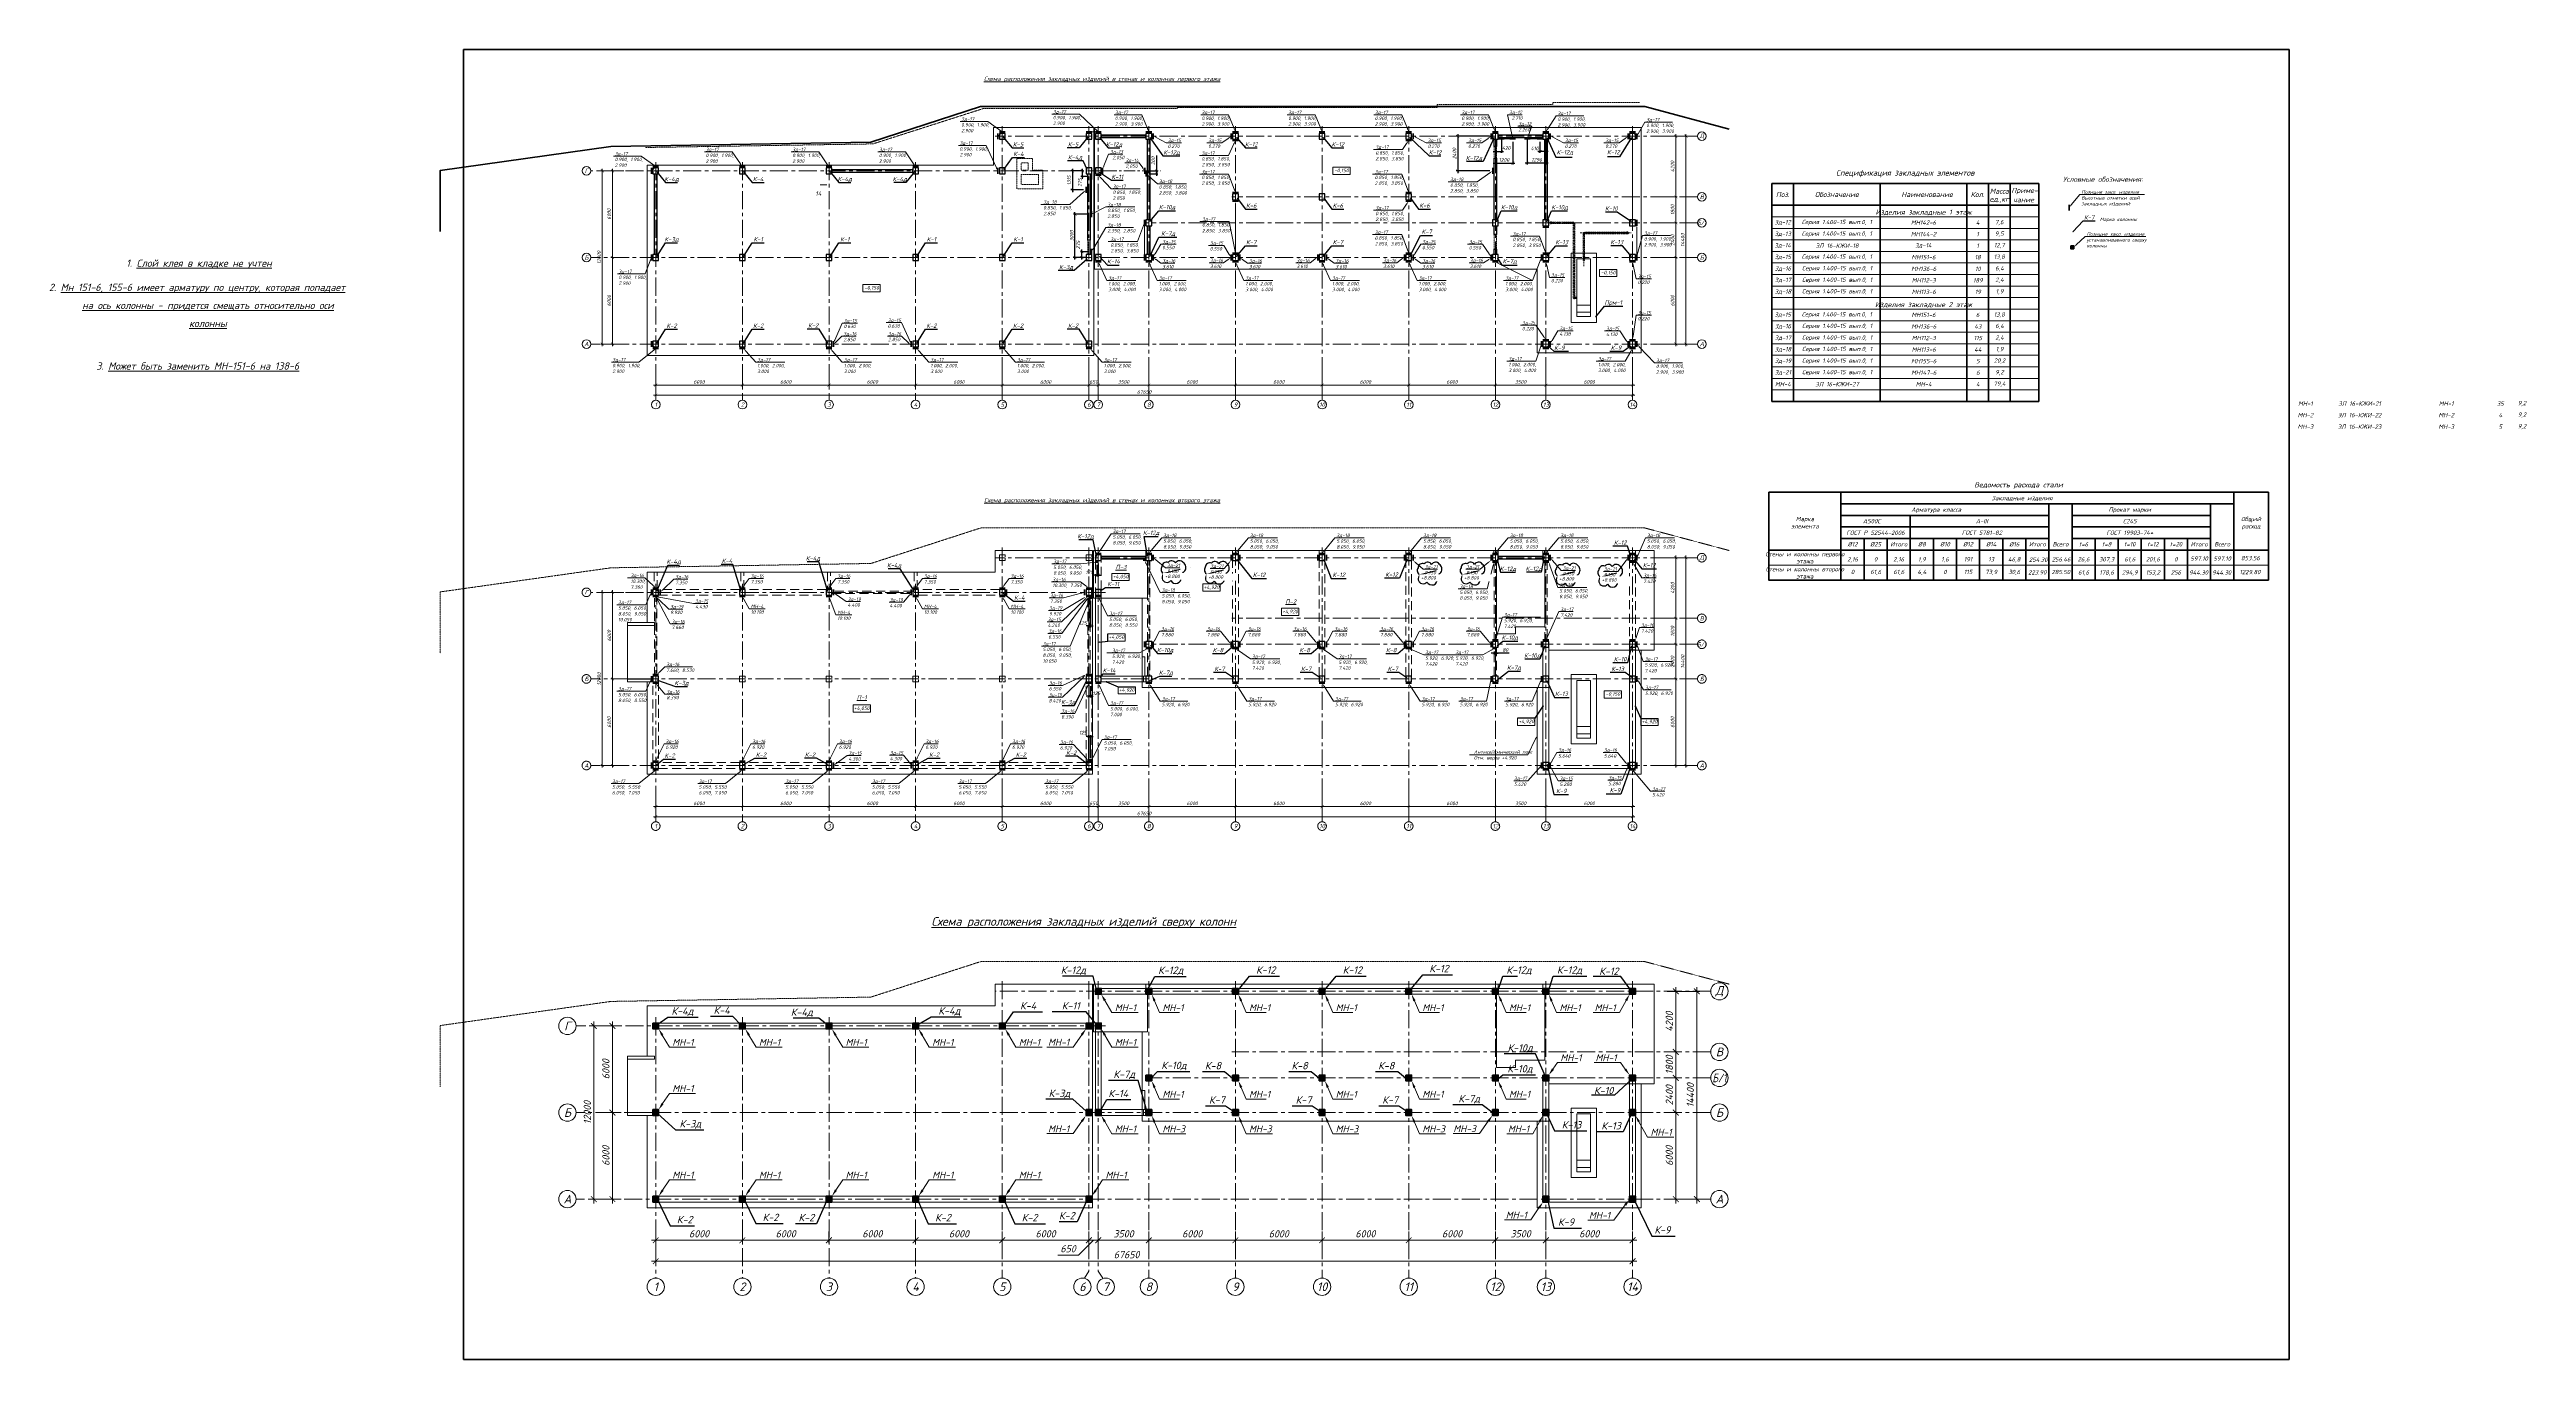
# Model space of a CAD drawing. Header units: millimetres. Extents: x -41985 to 836963, y -232665 to -4590.
# Drawn here: x -41985 to 129563, y -95368 to -4590 of the extents above; entities that cross this region are included whole.
import ezdxf
from ezdxf import colors
from ezdxf.entities.mleader import LeaderData, LeaderLine
from ezdxf.enums import TextEntityAlignment as Align
from ezdxf.math import Vec2, Vec3

# ---------------------------------------------------------------- set-up
doc = ezdxf.new("R2010")
doc.units = ezdxf.units.MM
doc.header["$PDMODE"] = 35
for name, pattern in [('CENTERX2', [4, 2.5, -0.5, 0.5, -0.5]), ('DASHDOT', [1.05, 0.5, -0.25, 0.05, -0.25]), ('DASHED2', [0.375, 0.25, -0.125]), ('HIDDEN2', [4.7625, 3.175, -1.5875]), ('осевая', [50.8, 31.75, -6.35, 6.35, -6.35])]:
    doc.linetypes.add(name, pattern=pattern)
doc.layers.get('Defpoints').update_dxf_attribs({"color": 1, "lineweight": 0})
for name, color, linetype, lineweight in [('!!!!ИЗМ.3', 104, 'Continuous', 30), ('#Закл выноски и размеры', 7, 'Continuous', 13), ('#Закладные', 10, 'Continuous', 40), ('#Техт', 7, 'Continuous', 18), ('k_ Арм. Каркасы', 1, 'Continuous', 35), ('k_ Выноски', 7, 'Continuous', 13), ('k_ Осевая', 8, 'CENTERX2', 9), ('k_ Осевые размеры', 251, 'Continuous', 5), ('k_ Отметки', 251, 'Continuous', 13), ('k_ Позиции', 1, 'Continuous', 13), ('k_ Рамка', 252, 'Continuous', 40), ('Балки', 24, 'DASHED2', 5), ('Колонна', 84, 'Continuous', 30), ('Линия пунктир', 190, 'HIDDEN2', 9), ('Линия Тонкая', 86, 'Continuous', 9), ('ОВ', 1, 'Continuous', 50), ('Осевая', 251, 'осевая', 5), ('Перекрытие. Отм. 0.000', 214, 'Continuous', 40), ('Штриховка', 7, 'Continuous', 25)]:
    doc.layers.add(name, color=color, linetype=linetype, lineweight=lineweight)
doc.styles.get("Standard").update_dxf_attribs({"font": 'isocpeur.ttf'})
doc.styles.add('STEP PR', font='isocpeui.ttf')
doc.dimstyles.get("Standard").update_dxf_attribs({"dimtxt": 0.18, "dimasz": 0.18, "dimexe": 0.18, "dimexo": 0.0625, "dimgap": 0.09, "dimtad": 0, "dimtih": 1, "dimtoh": 1, "dimdec": 4, "dimzin": 0, "dimdsep": 46, "dimtxsty": 'Standard', "dimcen": 0.09, "dimadec": 0, "dimazin": 0, "dimtfac": 1, "dimtdec": 4, "dimtofl": 0, "dimtmove": 0, "dimatfit": 3, "dimfxl": 1, "dimtolj": 1, "dimtzin": 0, "dimarcsym": 0})
doc.dimstyles.new('STEP PR', dxfattribs={"dimscale": 100, "dimtxt": 2.5, "dimasz": 2, "dimexe": 1, "dimexo": 2, "dimgap": 1, "dimtad": 1, "dimdec": 4, "dimlfac": -1, "dimtxsty": 'STEP PR', "dimblk": 'ARCHTICK', "dimcen": 2, "dimdle": 1.5, "dimclrt": 1, "dimadec": 0, "dimazin": 0, "dimtfac": 1, "dimtdec": 4, "dimtmove": 1, "dimatfit": 3, "dimldrblk": 'DOTSMALL', "dimfxl": 1, "dimtolj": 1, "dimtzin": 0, "dimarcsym": 0})

# ---------------------------------------------------------------- blocks, each defined once
blk = doc.blocks.new('_ArchTick')
at = {"color": 0, "linetype": 'ByBlock', "const_width": 0.15}
blk.add_lwpolyline([(-0.5, -0.5), (0.5, 0.5)], dxfattribs=at)
blk = doc.blocks.new('*D2242')
at = {"layer": 'Defpoints', "color": 0, "transparency": 16777216}
for p in [(0, -1850), (6000, -1850), (6000, -2850)]:
    blk.add_point(p, dxfattribs=at)
at = {"layer": 'k_ Осевые размеры', "color": 0, "lineweight": -2, "transparency": 16777216}
for p, q in [((-150, -2850), (6150, -2850)), ((0, -2050), (0, -2950)), ((6000, -2050), (6000, -2950))]:
    blk.add_line(p, q, dxfattribs=at)
at = {"layer": 'k_ Осевые размеры', "color": 0, "lineweight": -2, "transparency": 16777216, "xscale": 200, "yscale": 200, "zscale": 200, "rotation": 180}
blk.add_blockref('_ArchTick', (0, -2850), dxfattribs=at)
at = {"layer": 'k_ Осевые размеры', "color": 0, "lineweight": -2, "transparency": 16777216, "xscale": 200, "yscale": 200, "zscale": 200}
blk.add_blockref('_ArchTick', (6000, -2850), dxfattribs=at)
at = {"layer": 'k_ Осевые размеры', "color": 1, "transparency": 16777216, "insert": (3000, -2625), "char_height": 250, "attachment_point": 5, "style": 'STEP PR'}
blk.add_mtext('\\A1;6000', dxfattribs=at)
blk = doc.blocks.new('_DotSmall')
at = {"color": 0, "linetype": 'ByBlock', "const_width": 0.5}
blk.add_lwpolyline([(-0.0625, 0, 1), (0.0625, 0, 1)], format="xyb", close=True, dxfattribs=at)
blk = doc.blocks.new('*D2243')
at = {"layer": 'Defpoints', "color": 0, "transparency": 16777216}
for p in [(6000, -1850), (12000, -1850), (12000, -2850)]:
    blk.add_point(p, dxfattribs=at)
at = {"layer": 'k_ Осевые размеры', "color": 0, "lineweight": -2, "transparency": 16777216}
for p, q in [((5850, -2850), (12150, -2850)), ((6000, -2050), (6000, -2950)), ((12000, -2050), (12000, -2950))]:
    blk.add_line(p, q, dxfattribs=at)
at = {"layer": 'k_ Осевые размеры', "color": 0, "lineweight": -2, "transparency": 16777216, "xscale": 200, "yscale": 200, "zscale": 200, "rotation": 180}
blk.add_blockref('_ArchTick', (6000, -2850), dxfattribs=at)
at = {"layer": 'k_ Осевые размеры', "color": 0, "lineweight": -2, "transparency": 16777216, "xscale": 200, "yscale": 200, "zscale": 200}
blk.add_blockref('_ArchTick', (12000, -2850), dxfattribs=at)
at = {"layer": 'k_ Осевые размеры', "color": 1, "transparency": 16777216, "insert": (9000, -2625), "char_height": 250, "attachment_point": 5, "style": 'STEP PR'}
blk.add_mtext('\\A1;6000', dxfattribs=at)
blk = doc.blocks.new('*D2244')
at = {"layer": 'Defpoints', "color": 0, "transparency": 16777216}
for p in [(12000, -1850), (18000, -1850), (18000, -2850)]:
    blk.add_point(p, dxfattribs=at)
at = {"layer": 'k_ Осевые размеры', "color": 0, "lineweight": -2, "transparency": 16777216}
for p, q in [((11850, -2850), (18150, -2850)), ((12000, -2050), (12000, -2950)), ((18000, -2050), (18000, -2950))]:
    blk.add_line(p, q, dxfattribs=at)
at = {"layer": 'k_ Осевые размеры', "color": 0, "lineweight": -2, "transparency": 16777216, "xscale": 200, "yscale": 200, "zscale": 200, "rotation": 180}
blk.add_blockref('_ArchTick', (12000, -2850), dxfattribs=at)
at = {"layer": 'k_ Осевые размеры', "color": 0, "lineweight": -2, "transparency": 16777216, "xscale": 200, "yscale": 200, "zscale": 200}
blk.add_blockref('_ArchTick', (18000, -2850), dxfattribs=at)
at = {"layer": 'k_ Осевые размеры', "color": 1, "transparency": 16777216, "insert": (15000, -2625), "char_height": 250, "attachment_point": 5, "style": 'STEP PR'}
blk.add_mtext('\\A1;6000', dxfattribs=at)
blk = doc.blocks.new('*D2245')
at = {"layer": 'Defpoints', "color": 0, "transparency": 16777216}
for p in [(18000, -1850), (24000, -1850), (24000, -2850)]:
    blk.add_point(p, dxfattribs=at)
at = {"layer": 'k_ Осевые размеры', "color": 0, "lineweight": -2, "transparency": 16777216}
for p, q in [((17850, -2850), (24150, -2850)), ((18000, -2050), (18000, -2950)), ((24000, -2050), (24000, -2950))]:
    blk.add_line(p, q, dxfattribs=at)
at = {"layer": 'k_ Осевые размеры', "color": 0, "lineweight": -2, "transparency": 16777216, "xscale": 200, "yscale": 200, "zscale": 200, "rotation": 180}
blk.add_blockref('_ArchTick', (18000, -2850), dxfattribs=at)
at = {"layer": 'k_ Осевые размеры', "color": 0, "lineweight": -2, "transparency": 16777216, "xscale": 200, "yscale": 200, "zscale": 200}
blk.add_blockref('_ArchTick', (24000, -2850), dxfattribs=at)
at = {"layer": 'k_ Осевые размеры', "color": 1, "transparency": 16777216, "insert": (21000, -2625), "char_height": 250, "attachment_point": 5, "style": 'STEP PR'}
blk.add_mtext('\\A1;6000', dxfattribs=at)
blk = doc.blocks.new('*D2246')
at = {"layer": 'Defpoints', "color": 0, "transparency": 16777216}
for p in [(24000, -1850), (30000, -1850), (30000, -2850)]:
    blk.add_point(p, dxfattribs=at)
at = {"layer": 'k_ Осевые размеры', "color": 0, "lineweight": -2, "transparency": 16777216}
for p, q in [((23850, -2850), (30150, -2850)), ((24000, -2050), (24000, -2950)), ((30000, -2050), (30000, -2950))]:
    blk.add_line(p, q, dxfattribs=at)
at = {"layer": 'k_ Осевые размеры', "color": 0, "lineweight": -2, "transparency": 16777216, "xscale": 200, "yscale": 200, "zscale": 200, "rotation": 180}
blk.add_blockref('_ArchTick', (24000, -2850), dxfattribs=at)
at = {"layer": 'k_ Осевые размеры', "color": 0, "lineweight": -2, "transparency": 16777216, "xscale": 200, "yscale": 200, "zscale": 200}
blk.add_blockref('_ArchTick', (30000, -2850), dxfattribs=at)
at = {"layer": 'k_ Осевые размеры', "color": 1, "transparency": 16777216, "insert": (27000, -2625), "char_height": 250, "attachment_point": 5, "style": 'STEP PR'}
blk.add_mtext('\\A1;6000', dxfattribs=at)
blk = doc.blocks.new('*D2247')
at = {"layer": 'Defpoints', "color": 0, "transparency": 16777216}
for p in [(30000, -1850), (30650, -1850), (30650, -2850)]:
    blk.add_point(p, dxfattribs=at)
at = {"layer": 'k_ Осевые размеры', "color": 0, "lineweight": -2, "transparency": 16777216}
for p, q in [((29850, -2850), (30800, -2850)), ((30000, -2050), (30000, -2950)), ((30650, -2050), (30650, -2950))]:
    blk.add_line(p, q, dxfattribs=at)
at = {"layer": 'k_ Осевые размеры', "color": 0, "lineweight": -2, "transparency": 16777216, "xscale": 200, "yscale": 200, "zscale": 200, "rotation": 180}
blk.add_blockref('_ArchTick', (30000, -2850), dxfattribs=at)
at = {"layer": 'k_ Осевые размеры', "color": 0, "lineweight": -2, "transparency": 16777216, "xscale": 200, "yscale": 200, "zscale": 200}
blk.add_blockref('_ArchTick', (30650, -2850), dxfattribs=at)
at = {"layer": 'k_ Осевые размеры', "color": 1, "transparency": 16777216, "insert": (30325, -2625), "char_height": 250, "attachment_point": 5, "style": 'STEP PR'}
blk.add_mtext('\\A1;650', dxfattribs=at)
blk = doc.blocks.new('*D2248')
at = {"layer": 'Defpoints', "color": 0, "transparency": 16777216}
for p in [(30650, -1850), (34150, -1850), (34150, -2850)]:
    blk.add_point(p, dxfattribs=at)
at = {"layer": 'k_ Осевые размеры', "color": 0, "lineweight": -2, "transparency": 16777216}
for p, q in [((30500, -2850), (34300, -2850)), ((30650, -2050), (30650, -2950)), ((34150, -2050), (34150, -2950))]:
    blk.add_line(p, q, dxfattribs=at)
at = {"layer": 'k_ Осевые размеры', "color": 0, "lineweight": -2, "transparency": 16777216, "xscale": 200, "yscale": 200, "zscale": 200, "rotation": 180}
blk.add_blockref('_ArchTick', (30650, -2850), dxfattribs=at)
at = {"layer": 'k_ Осевые размеры', "color": 0, "lineweight": -2, "transparency": 16777216, "xscale": 200, "yscale": 200, "zscale": 200}
blk.add_blockref('_ArchTick', (34150, -2850), dxfattribs=at)
at = {"layer": 'k_ Осевые размеры', "color": 1, "transparency": 16777216, "insert": (32400, -2625), "char_height": 250, "attachment_point": 5, "style": 'STEP PR'}
blk.add_mtext('\\A1;3500', dxfattribs=at)
blk = doc.blocks.new('*D2249')
at = {"layer": 'Defpoints', "color": 0, "transparency": 16777216}
for p in [(34150, -1850), (40150, -1850), (40150, -2850)]:
    blk.add_point(p, dxfattribs=at)
at = {"layer": 'k_ Осевые размеры', "color": 0, "lineweight": -2, "transparency": 16777216}
for p, q in [((34000, -2850), (40300, -2850)), ((34150, -2050), (34150, -2950)), ((40150, -2050), (40150, -2950))]:
    blk.add_line(p, q, dxfattribs=at)
at = {"layer": 'k_ Осевые размеры', "color": 0, "lineweight": -2, "transparency": 16777216, "xscale": 200, "yscale": 200, "zscale": 200, "rotation": 180}
blk.add_blockref('_ArchTick', (34150, -2850), dxfattribs=at)
at = {"layer": 'k_ Осевые размеры', "color": 0, "lineweight": -2, "transparency": 16777216, "xscale": 200, "yscale": 200, "zscale": 200}
blk.add_blockref('_ArchTick', (40150, -2850), dxfattribs=at)
at = {"layer": 'k_ Осевые размеры', "color": 1, "transparency": 16777216, "insert": (37150, -2625), "char_height": 250, "attachment_point": 5, "style": 'STEP PR'}
blk.add_mtext('\\A1;6000', dxfattribs=at)
blk = doc.blocks.new('*D2250')
at = {"layer": 'Defpoints', "color": 0, "transparency": 16777216}
for p in [(40150, -1850), (46150, -1850), (46150, -2850)]:
    blk.add_point(p, dxfattribs=at)
at = {"layer": 'k_ Осевые размеры', "color": 0, "lineweight": -2, "transparency": 16777216}
for p, q in [((40000, -2850), (46300, -2850)), ((40150, -2050), (40150, -2950)), ((46150, -2050), (46150, -2950))]:
    blk.add_line(p, q, dxfattribs=at)
at = {"layer": 'k_ Осевые размеры', "color": 0, "lineweight": -2, "transparency": 16777216, "xscale": 200, "yscale": 200, "zscale": 200, "rotation": 180}
blk.add_blockref('_ArchTick', (40150, -2850), dxfattribs=at)
at = {"layer": 'k_ Осевые размеры', "color": 0, "lineweight": -2, "transparency": 16777216, "xscale": 200, "yscale": 200, "zscale": 200}
blk.add_blockref('_ArchTick', (46150, -2850), dxfattribs=at)
at = {"layer": 'k_ Осевые размеры', "color": 1, "transparency": 16777216, "insert": (43150, -2625), "char_height": 250, "attachment_point": 5, "style": 'STEP PR'}
blk.add_mtext('\\A1;6000', dxfattribs=at)
blk = doc.blocks.new('*D2251')
at = {"layer": 'Defpoints', "color": 0, "transparency": 16777216}
for p in [(46150, -1850), (52150, -1850), (52150, -2850)]:
    blk.add_point(p, dxfattribs=at)
at = {"layer": 'k_ Осевые размеры', "color": 0, "lineweight": -2, "transparency": 16777216}
for p, q in [((46000, -2850), (52300, -2850)), ((46150, -2050), (46150, -2950)), ((52150, -2050), (52150, -2950))]:
    blk.add_line(p, q, dxfattribs=at)
at = {"layer": 'k_ Осевые размеры', "color": 0, "lineweight": -2, "transparency": 16777216, "xscale": 200, "yscale": 200, "zscale": 200, "rotation": 180}
blk.add_blockref('_ArchTick', (46150, -2850), dxfattribs=at)
at = {"layer": 'k_ Осевые размеры', "color": 0, "lineweight": -2, "transparency": 16777216, "xscale": 200, "yscale": 200, "zscale": 200}
blk.add_blockref('_ArchTick', (52150, -2850), dxfattribs=at)
at = {"layer": 'k_ Осевые размеры', "color": 1, "transparency": 16777216, "insert": (49150, -2625), "char_height": 250, "attachment_point": 5, "style": 'STEP PR'}
blk.add_mtext('\\A1;6000', dxfattribs=at)
blk = doc.blocks.new('*D2252')
at = {"layer": 'Defpoints', "color": 0, "transparency": 16777216}
for p in [(0, -1850), (67650, -1850), (67650, -3550)]:
    blk.add_point(p, dxfattribs=at)
at = {"layer": 'k_ Осевые размеры', "color": 0, "lineweight": -2, "transparency": 16777216}
for p, q in [((0, -2050), (0, -3650)), ((67650, -2050), (67650, -3650)), ((-150, -3550), (67800, -3550))]:
    blk.add_line(p, q, dxfattribs=at)
at = {"layer": 'k_ Осевые размеры', "color": 0, "lineweight": -2, "transparency": 16777216, "xscale": 200, "yscale": 200, "zscale": 200, "rotation": 180}
blk.add_blockref('_ArchTick', (0, -3550), dxfattribs=at)
at = {"layer": 'k_ Осевые размеры', "color": 0, "lineweight": -2, "transparency": 16777216, "xscale": 200, "yscale": 200, "zscale": 200}
blk.add_blockref('_ArchTick', (67650, -3550), dxfattribs=at)
at = {"layer": 'k_ Осевые размеры', "color": 1, "transparency": 16777216, "insert": (33825, -3323), "char_height": 250, "attachment_point": 5, "style": 'STEP PR'}
blk.add_mtext('\\A1;67650', dxfattribs=at)
blk = doc.blocks.new('*D2253')
at = {"layer": 'Defpoints', "color": 0, "transparency": 16777216}
for p in [(52150, -1850), (58150, -1850), (58150, -2850)]:
    blk.add_point(p, dxfattribs=at)
at = {"layer": 'k_ Осевые размеры', "color": 0, "lineweight": -2, "transparency": 16777216}
for p, q in [((52000, -2850), (58300, -2850)), ((52150, -2050), (52150, -2950)), ((58150, -2050), (58150, -2950))]:
    blk.add_line(p, q, dxfattribs=at)
at = {"layer": 'k_ Осевые размеры', "color": 0, "lineweight": -2, "transparency": 16777216, "xscale": 200, "yscale": 200, "zscale": 200, "rotation": 180}
blk.add_blockref('_ArchTick', (52150, -2850), dxfattribs=at)
at = {"layer": 'k_ Осевые размеры', "color": 0, "lineweight": -2, "transparency": 16777216, "xscale": 200, "yscale": 200, "zscale": 200}
blk.add_blockref('_ArchTick', (58150, -2850), dxfattribs=at)
at = {"layer": 'k_ Осевые размеры', "color": 1, "transparency": 16777216, "insert": (55150, -2625), "char_height": 250, "attachment_point": 5, "style": 'STEP PR'}
blk.add_mtext('\\A1;6000', dxfattribs=at)
blk = doc.blocks.new('*D2254')
at = {"layer": 'Defpoints', "color": 0, "transparency": 16777216}
for p in [(58150, -1850), (61650, -1850), (61650, -2850)]:
    blk.add_point(p, dxfattribs=at)
at = {"layer": 'k_ Осевые размеры', "color": 0, "lineweight": -2, "transparency": 16777216}
for p, q in [((58000, -2850), (61800, -2850)), ((58150, -2050), (58150, -2950)), ((61650, -2050), (61650, -2950))]:
    blk.add_line(p, q, dxfattribs=at)
at = {"layer": 'k_ Осевые размеры', "color": 0, "lineweight": -2, "transparency": 16777216, "xscale": 200, "yscale": 200, "zscale": 200, "rotation": 180}
blk.add_blockref('_ArchTick', (58150, -2850), dxfattribs=at)
at = {"layer": 'k_ Осевые размеры', "color": 0, "lineweight": -2, "transparency": 16777216, "xscale": 200, "yscale": 200, "zscale": 200}
blk.add_blockref('_ArchTick', (61650, -2850), dxfattribs=at)
at = {"layer": 'k_ Осевые размеры', "color": 1, "transparency": 16777216, "insert": (59900, -2625), "char_height": 250, "attachment_point": 5, "style": 'STEP PR'}
blk.add_mtext('\\A1;3500', dxfattribs=at)
blk = doc.blocks.new('*D2255')
at = {"layer": 'Defpoints', "color": 0, "transparency": 16777216}
for p in [(61650, -1850), (67650, -1850), (67650, -2850)]:
    blk.add_point(p, dxfattribs=at)
at = {"layer": 'k_ Осевые размеры', "color": 0, "lineweight": -2, "transparency": 16777216}
for p, q in [((61500, -2850), (67800, -2850)), ((61650, -2050), (61650, -2950)), ((67650, -2050), (67650, -2950))]:
    blk.add_line(p, q, dxfattribs=at)
at = {"layer": 'k_ Осевые размеры', "color": 0, "lineweight": -2, "transparency": 16777216, "xscale": 200, "yscale": 200, "zscale": 200, "rotation": 180}
blk.add_blockref('_ArchTick', (61650, -2850), dxfattribs=at)
at = {"layer": 'k_ Осевые размеры', "color": 0, "lineweight": -2, "transparency": 16777216, "xscale": 200, "yscale": 200, "zscale": 200}
blk.add_blockref('_ArchTick', (67650, -2850), dxfattribs=at)
at = {"layer": 'k_ Осевые размеры', "color": 1, "transparency": 16777216, "insert": (64650, -2625), "char_height": 250, "attachment_point": 5, "style": 'STEP PR'}
blk.add_mtext('\\A1;6000', dxfattribs=at)
blk = doc.blocks.new('*D2256')
at = {"layer": 'Defpoints', "color": 0, "transparency": 16777216}
for p in [(-3000, 6000), (-2000, 6000), (-2000, 0)]:
    blk.add_point(p, dxfattribs=at)
at = {"layer": 'k_ Осевые размеры', "color": 0, "lineweight": -2, "transparency": 16777216}
for p, q in [((-2200, 6000), (-3100, 6000)), ((-3000, -150), (-3000, 6150)), ((-2200, 0), (-3100, 0))]:
    blk.add_line(p, q, dxfattribs=at)
at = {"layer": 'k_ Осевые размеры', "color": 0, "lineweight": -2, "transparency": 16777216, "xscale": 200, "yscale": 200, "zscale": 200}
for p, rotation in [((-3000, 6000), 90), ((-3000, 0), 270)]:
    blk.add_blockref('_ArchTick', p, dxfattribs=dict(at, rotation=rotation))
at = {"layer": 'k_ Осевые размеры', "color": 1, "transparency": 16777216, "insert": (-3225, 3000), "char_height": 250, "attachment_point": 5, "rotation": 90, "style": 'STEP PR'}
blk.add_mtext('\\A1;6000', dxfattribs=at)
blk = doc.blocks.new('*D2257')
at = {"layer": 'Defpoints', "color": 0, "transparency": 16777216}
for p in [(-3000, 12000), (-2000, 12000), (-2000, 6000)]:
    blk.add_point(p, dxfattribs=at)
at = {"layer": 'k_ Осевые размеры', "color": 0, "lineweight": -2, "transparency": 16777216}
for p, q in [((-3000, 5850), (-3000, 12150)), ((-2200, 12000), (-3100, 12000)), ((-2200, 6000), (-3100, 6000))]:
    blk.add_line(p, q, dxfattribs=at)
at = {"layer": 'k_ Осевые размеры', "color": 0, "lineweight": -2, "transparency": 16777216, "xscale": 200, "yscale": 200, "zscale": 200}
for p, rotation in [((-3000, 12000), 90), ((-3000, 6000), 270)]:
    blk.add_blockref('_ArchTick', p, dxfattribs=dict(at, rotation=rotation))
at = {"layer": 'k_ Осевые размеры', "color": 1, "transparency": 16777216, "insert": (-3225, 9000), "char_height": 250, "attachment_point": 5, "rotation": 90, "style": 'STEP PR'}
blk.add_mtext('\\A1;6000', dxfattribs=at)
blk = doc.blocks.new('*D2258')
at = {"layer": 'Defpoints', "color": 0, "transparency": 16777216}
for p in [(-2000, 12000), (-3700, 0), (-2000, 0)]:
    blk.add_point(p, dxfattribs=at)
at = {"layer": 'k_ Осевые размеры', "color": 0, "lineweight": -2, "transparency": 16777216}
for p, q in [((-3700, 12150), (-3700, -150)), ((-2200, 12000), (-3800, 12000)), ((-2200, 0), (-3800, 0))]:
    blk.add_line(p, q, dxfattribs=at)
at = {"layer": 'k_ Осевые размеры', "color": 0, "lineweight": -2, "transparency": 16777216, "xscale": 200, "yscale": 200, "zscale": 200}
for p, rotation in [((-3700, 12000), 90), ((-3700, 0), 270)]:
    blk.add_blockref('_ArchTick', p, dxfattribs=dict(at, rotation=rotation))
at = {"layer": 'k_ Осевые размеры', "color": 1, "transparency": 16777216, "insert": (-3925, 6000), "char_height": 250, "attachment_point": 5, "rotation": 90, "style": 'STEP PR'}
blk.add_mtext('\\A1;12000', dxfattribs=at)
blk = doc.blocks.new('*D2259')
at = {"layer": 'Defpoints', "color": 0, "transparency": 16777216}
for p in [(69650, 6000), (70650, 6000), (69650, 0)]:
    blk.add_point(p, dxfattribs=at)
at = {"layer": 'k_ Осевые размеры', "color": 0, "lineweight": -2, "transparency": 16777216}
for p, q in [((69850, 6000), (70750, 6000)), ((70650, -150), (70650, 6150)), ((69850, 0), (70750, 0))]:
    blk.add_line(p, q, dxfattribs=at)
at = {"layer": 'k_ Осевые размеры', "color": 0, "lineweight": -2, "transparency": 16777216, "xscale": 200, "yscale": 200, "zscale": 200}
for p, rotation in [((70650, 6000), 90), ((70650, 0), 270)]:
    blk.add_blockref('_ArchTick', p, dxfattribs=dict(at, rotation=rotation))
at = {"layer": 'k_ Осевые размеры', "color": 1, "transparency": 16777216, "insert": (70425, 3000), "char_height": 250, "attachment_point": 5, "rotation": 90, "style": 'STEP PR'}
blk.add_mtext('\\A1;6000', dxfattribs=at)
blk = doc.blocks.new('*D2260')
at = {"layer": 'Defpoints', "color": 0, "transparency": 16777216}
for p in [(69650, 10200), (70650, 10200), (69650, 8400)]:
    blk.add_point(p, dxfattribs=at)
at = {"layer": 'k_ Осевые размеры', "color": 0, "lineweight": -2, "transparency": 16777216}
for p, q in [((70650, 8250), (70650, 10350)), ((69850, 10200), (70750, 10200)), ((69850, 8400), (70750, 8400))]:
    blk.add_line(p, q, dxfattribs=at)
at = {"layer": 'k_ Осевые размеры', "color": 0, "lineweight": -2, "transparency": 16777216, "xscale": 200, "yscale": 200, "zscale": 200}
for p, rotation in [((70650, 10200), 90), ((70650, 8400), 270)]:
    blk.add_blockref('_ArchTick', p, dxfattribs=dict(at, rotation=rotation))
at = {"layer": 'k_ Осевые размеры', "color": 1, "transparency": 16777216, "insert": (70425, 9300), "char_height": 250, "attachment_point": 5, "rotation": 90, "style": 'STEP PR'}
blk.add_mtext('\\A1;1800', dxfattribs=at)
blk = doc.blocks.new('*D2261')
at = {"layer": 'Defpoints', "color": 0, "transparency": 16777216}
for p in [(69650, 14400), (70650, 14400), (69650, 10200)]:
    blk.add_point(p, dxfattribs=at)
at = {"layer": 'k_ Осевые размеры', "color": 0, "lineweight": -2, "transparency": 16777216}
for p, q in [((69850, 14400), (70750, 14400)), ((70650, 10050), (70650, 14550)), ((69850, 10200), (70750, 10200))]:
    blk.add_line(p, q, dxfattribs=at)
at = {"layer": 'k_ Осевые размеры', "color": 0, "lineweight": -2, "transparency": 16777216, "xscale": 200, "yscale": 200, "zscale": 200}
for p, rotation in [((70650, 14400), 90), ((70650, 10200), 270)]:
    blk.add_blockref('_ArchTick', p, dxfattribs=dict(at, rotation=rotation))
at = {"layer": 'k_ Осевые размеры', "color": 1, "transparency": 16777216, "insert": (70425, 12300), "char_height": 250, "attachment_point": 5, "rotation": 90, "style": 'STEP PR'}
blk.add_mtext('\\A1;4200', dxfattribs=at)
blk = doc.blocks.new('*D2262')
at = {"layer": 'Defpoints', "color": 0, "transparency": 16777216}
for p in [(69650, 14400), (69650, 0), (71350, 0)]:
    blk.add_point(p, dxfattribs=at)
at = {"layer": 'k_ Осевые размеры', "color": 0, "lineweight": -2, "transparency": 16777216}
for p, q in [((69850, 14400), (71450, 14400)), ((71350, 14550), (71350, -150)), ((69850, 0), (71450, 0))]:
    blk.add_line(p, q, dxfattribs=at)
at = {"layer": 'k_ Осевые размеры', "color": 0, "lineweight": -2, "transparency": 16777216, "xscale": 200, "yscale": 200, "zscale": 200}
for p, rotation in [((71350, 14400), 90), ((71350, 0), 270)]:
    blk.add_blockref('_ArchTick', p, dxfattribs=dict(at, rotation=rotation))
at = {"layer": 'k_ Осевые размеры', "color": 1, "transparency": 16777216, "insert": (71125, 7200), "char_height": 250, "attachment_point": 5, "rotation": 90, "style": 'STEP PR'}
blk.add_mtext('\\A1;14400', dxfattribs=at)
blk = doc.blocks.new('*D2263')
at = {"layer": 'Defpoints', "color": 0, "transparency": 16777216}
for p in [(69650, 8400), (70650, 8400), (69650, 6000)]:
    blk.add_point(p, dxfattribs=at)
at = {"layer": 'k_ Осевые размеры', "color": 0, "lineweight": -2, "transparency": 16777216}
for p, q in [((69850, 8400), (70750, 8400)), ((70650, 5850), (70650, 8550)), ((69850, 6000), (70750, 6000))]:
    blk.add_line(p, q, dxfattribs=at)
at = {"layer": 'k_ Осевые размеры', "color": 0, "lineweight": -2, "transparency": 16777216, "xscale": 200, "yscale": 200, "zscale": 200}
for p, rotation in [((70650, 8400), 90), ((70650, 6000), 270)]:
    blk.add_blockref('_ArchTick', p, dxfattribs=dict(at, rotation=rotation))
at = {"layer": 'k_ Осевые размеры', "color": 1, "transparency": 16777216, "insert": (70425, 7200), "char_height": 250, "attachment_point": 5, "rotation": 90, "style": 'STEP PR'}
blk.add_mtext('\\A1;2400', dxfattribs=at)
blk = doc.blocks.new('*U2186')
blk.add_lwpolyline([(-200, -200), (200, -200), (200, 200), (-200, 200)], close=True)
blk = doc.blocks.new('*U2187')
at = {"layer": 'Линия пунктир', "ltscale": 50}
blk.add_lwpolyline([(-200, -200), (200, -200), (200, 200), (-200, 200)], close=True, dxfattribs=at)
blk = doc.blocks.new('*U2366')
for points in [[(30850, 14320), (33950, 14320), (33950, 14480), (30850, 14480)], [(58350, 14320), (61450, 14320), (61450, 14480), (58350, 14480)]]:
    blk.add_lwpolyline(points, close=True)
at = {"layer": 'Балки', "ltscale": 2500}
for points in [[(30450, 12200), (30850, 12200), (30850, 14200), (30450, 14200)], [(39950, 14600), (40350, 14600), (40350, 14900), (39950, 14900)], [(39950, 14200), (40350, 14200), (40350, 6200), (39950, 6200)], [(45950, 14600), (46350, 14600), (46350, 14900), (45950, 14900)], [(45950, 14200), (46350, 14200), (46350, 6200), (45950, 6200)], [(51950, 14600), (52350, 14600), (52350, 14900), (51950, 14900)], [(51950, 14200), (52350, 14200), (52350, 6200), (51950, 6200)], [(67450, 14600), (67850, 14600), (67850, 14900), (67450, 14900)], [(67450, 14200), (67850, 14200), (67850, 8020), (67450, 8020)], [(200, 12200), (200, 11800), (5800, 11800), (5800, 12200)], [(6200, 12200), (6200, 11800), (11800, 11800), (11800, 12200)], [(18200, 12200), (18200, 11800), (23800, 11800), (23800, 12200)], [(-200, 5800), (200, 5800), (200, 200), (-200, 200)], [(29800, 5800), (30200, 5800), (30200, 200), (29800, 200)], [(61450, 5800), (61850, 5800), (61850, 5400), (61450, 5400)], [(200, 200), (200, -200), (5800, -200), (5800, 200)], [(6200, 200), (6200, -200), (11800, -200), (11800, 200)], [(12200, 200), (12200, -200), (17800, -200), (17800, 200)], [(18200, 200), (18200, -200), (23800, -200), (23800, 200)], [(24200, 200), (24200, -200), (29800, -200), (29800, 200)]]:
    blk.add_lwpolyline(points, close=True, dxfattribs=at)
at = {"layer": 'Линия пунктир', "ltscale": 200}
for points in [[(34070, 14200), (34230, 14200), (34230, 8600), (34070, 8600)], [(58050, 14600), (58250, 14600), (58250, 14900), (58050, 14900)], [(58070, 14200), (58230, 14200), (58230, 8600), (58070, 8600)], [(61550, 14600), (61750, 14600), (61750, 14900), (61550, 14900)], [(61570, 14200), (61730, 14200), (61730, 8600), (61570, 8600)], [(-100, 12200), (100, 12200), (100, 13400), (-100, 13400)], [(5900, 12200), (6100, 12200), (6100, 13400), (5900, 13400)], [(11900, 12200), (12100, 12200), (12100, 13400), (11900, 13400)], [(12200, 11920), (17800, 11920), (17800, 12080), (12200, 12080)], [(17900, 12200), (18100, 12200), (18100, 13400), (17900, 13400)], [(-80, 11800), (80, 11800), (80, 6200), (-80, 6200)], [(29920, 11800), (30080, 11800), (30080, 6200), (29920, 6200)], [(34070, 8200), (34230, 8200), (34230, 6200), (34070, 6200)], [(58070, 8200), (58230, 8200), (58230, 6200), (58070, 6200)]]:
    blk.add_lwpolyline(points, close=True, dxfattribs=at)
at = {"layer": 'Линия Тонкая'}
for points in [[(30450, 6200), (30850, 6200), (30850, 11800), (30450, 11800)], [(61450, 8200), (61850, 8200), (61850, 6200), (61450, 6200)], [(67450, 8000), (67850, 8000), (67850, 200), (67450, 200)], [(30850, 5800), (33770, 5800), (33770, 6200), (30850, 6200)], [(33770, 5800), (33950, 5800), (33950, 6200), (33770, 6200)], [(61450, 5400), (61850, 5400), (61850, 200), (61450, 200)]]:
    blk.add_lwpolyline(points, close=True, dxfattribs=at)
for p in [(30650, 14400), (34150, 14400), (40150, 14400), (46150, 14400), (52150, 14400), (58150, 14400), (61650, 14400), (67650, 14400), (0, 12000), (6000, 12000), (12000, 12000), (18000, 12000), (24000, 12000), (30000, 12000), (30650, 12000), (34150, 8400), (40150, 8400), (46150, 8400), (52150, 8400), (58150, 8400), (61650, 8400), (67650, 8400), (0, 6000), (0, 6000), (30000, 6000), (30650, 6000), (34150, 6000), (40150, 6000), (46150, 6000), (52150, 6000), (58150, 6000), (61650, 6000), (67650, 6000), (0, 0), (6000, 0), (12000, 0), (18000, 0), (24000, 0), (30000, 0), (61650, 0), (67650, 0)]:
    blk.add_blockref('*U2186', p)
at = {"layer": 'Линия пунктир'}
for p in [(24000, 14400), (30000, 14400), (6000, 6000), (12000, 6000), (18000, 6000), (24000, 6000)]:
    blk.add_blockref('*U2187', p, dxfattribs=at)
blk = doc.blocks.new('*U2367')
for points in [[(30850, 14320), (33950, 14320), (33950, 14480), (30850, 14480)], [(34070, 14200), (34230, 14200), (34230, 8600), (34070, 8600)], [(58230, 13700), (58070, 13700), (58070, 14200), (58230, 14200)], [(58350, 14320), (61450, 14320), (61450, 14480), (58350, 14480)], [(61570, 14200), (61730, 14200), (61730, 8600), (61570, 8600)], [(12200, 11920), (17800, 11920), (17800, 12080), (12200, 12080)], [(58070, 12880), (58230, 12880), (58230, 8600), (58070, 8600)], [(-80, 11800), (80, 11800), (80, 6200), (-80, 6200)], [(29920, 11800), (30080, 11800), (30080, 7200), (29920, 7200)], [(34070, 8200), (34230, 8200), (34230, 6200), (34070, 6200)], [(58070, 8200), (58230, 8200), (58230, 7600), (58070, 7600)], [(58070, 6580), (58230, 6580), (58230, 6200), (58070, 6200)]]:
    blk.add_lwpolyline(points, close=True)
at = {"layer": 'Линия пунктир'}
for points in [[(58070, 12880), (58230, 12880), (58230, 13700), (58070, 13700)], [(29920, 7200), (30080, 7200), (30080, 6200), (29920, 6200)], [(58070, 7600), (58230, 7600), (58230, 6580), (58070, 6580)]]:
    blk.add_lwpolyline(points, close=True, dxfattribs=at)
for p in [(24000, 14400), (30000, 14400), (30650, 14400), (34150, 14400), (40150, 14400), (46150, 14400), (52150, 14400), (58150, 14400), (61650, 14400), (67650, 14400), (0, 12000), (6000, 12000), (12000, 12000), (18000, 12000), (24000, 12000), (30000, 12000), (30650, 12000), (40150, 10200), (46150, 10200), (52150, 10200), (34150, 8400), (58150, 8400), (61650, 8400), (67650, 8400), (0, 6000), (6000, 6000), (12000, 6000), (18000, 6000), (24000, 6000), (30000, 6000), (30650, 6000), (34150, 6000), (40150, 6000), (46150, 6000), (52150, 6000), (58150, 6000), (61650, 6000), (67650, 6000), (0, 0), (6000, 0), (12000, 0), (18000, 0), (24000, 0), (30000, 0), (61650, 0), (67650, 0)]:
    blk.add_blockref('*U2186', p)
blk = doc.blocks.new('A$C7A997D52')
at = {"layer": 'Линия пунктир'}
for p, q in [((350, 2318), (350, 2490)), ((1870, 2454), (350, 2454)), ((1870, 2346), (350, 2346)), ((430, 2454), (430, 2346)), ((1870, 2346), (1870, 2454)), ((1896, -2800), (1896, 2321)), ((2004, -2739), (2004, 2321)), ((5650, 1754), (2705, 1754)), ((2705, 1646), (2705, 1754)), ((5570, 1646), (5570, 1754)), ((5650, 1618), (5650, 1790)), ((2571, -200), (2571, 1621)), ((2571, -200), (2571, 0)), ((2625, -82), (2625, 90)), ((2625, -200), (2625, 76)), ((2679, -200), (2679, 1621)), ((5650, 1646), (2705, 1646)), ((2705, 54), (2705, -54)), ((2571, -79), (2679, -79)), ((2571, -200), (2679, -200)), ((2679, -200), (2679, -54)), ((2150, -2800), (1873, -2800)), ((1896, -2720), (2004, -2720)), ((2057, -2854), (1950, -2854)), ((2004, -2680), (2004, -2746)), ((2090, -2746), (2004, -2746)), ((2004, -2746), (2004, -2800)), ((2150, -2746), (2030, -2746)), ((2030, -2746), (2030, -2854)), ((2150, -2854), (2030, -2854))]:
    blk.add_line(p, q, dxfattribs=at)
at = {"layer": 'Линия пунктир', "lineweight": 40}
for centre in [(350, 2400), (5650, 1700)]:
    blk.add_circle(centre, 54, dxfattribs=at)
at = {"layer": 'Линия пунктир'}
for centre, radius, start, end in [((1870, 2320), 134, 0, 90), ((1870, 2320), 80, 0, 90), ((1870, 2320), 26, 0, 90), ((2705, 1620), 134, 90, 180), ((2625, 0), 54, 90, 270), ((2705, 1620), 80, 90, 180), ((2705, 1620), 26, 90, 180), ((1950, -2800), 54, 180, 0)]:
    blk.add_arc(centre, radius, start, end, dxfattribs=at)
at = {"layer": 'ОВ', "color": 7, "linetype": 'DASHDOT', "lineweight": 0, "ltscale": 200}
for p, q in [((1870, 2400), (274, 2400)), ((1950, -2879), (1950, 2321)), ((5732, 1700), (2549, 1700)), ((2625, -610), (2625, 1621))]:
    blk.add_line(p, q, dxfattribs=at)
blk.add_lwpolyline([(2379, 1700), (5949, 1700)], dxfattribs=at)
blk = doc.blocks.new('*D2170')
at = {"layer": '#Закл выноски и размеры', "color": 0, "lineweight": -2, "transparency": 16777216}
for p, q in [((29600, -13000), (28754, -13000)), ((28854, -12850), (28854, -14465)), ((29620, -14315), (28754, -14315))]:
    blk.add_line(p, q, dxfattribs=at)
at = {"layer": 'Defpoints', "color": 0, "transparency": 16777216}
for p in [(29800, -13000), (28854, -14315), (29820, -14315)]:
    blk.add_point(p, dxfattribs=at)
at = {"layer": '#Закл выноски и размеры', "color": 0, "lineweight": -2, "transparency": 16777216, "xscale": 200, "yscale": 200, "zscale": 200}
for p, rotation in [((28854, -13000), 90), ((28854, -14315), 270)]:
    blk.add_blockref('_ArchTick', p, dxfattribs=dict(at, rotation=rotation))
at = {"layer": '#Закл выноски и размеры', "color": 1, "transparency": 16777216, "insert": (28629, -13657), "char_height": 250, "attachment_point": 5, "rotation": 90, "style": 'STEP PR'}
blk.add_mtext('\\A1;1315', dxfattribs=at)
blk = doc.blocks.new('*D2171')
at = {"layer": '#Закл выноски и размеры', "color": 0, "lineweight": -2, "transparency": 16777216}
for p, q in [((34677, -11940), (34677, -13000)), ((34170, -13200), (34777, -13200)), ((34270, -13000), (34777, -13000)), ((34677, -12850), (34677, -13350))]:
    blk.add_line(p, q, dxfattribs=at)
at = {"layer": 'Defpoints', "color": 0, "transparency": 16777216}
for p in [(33970, -13200), (34070, -13000), (34677, -13200)]:
    blk.add_point(p, dxfattribs=at)
at = {"layer": '#Закл выноски и размеры', "color": 0, "lineweight": -2, "transparency": 16777216, "xscale": 200, "yscale": 200, "zscale": 200}
for p, rotation in [((34677, -13000), 90), ((34677, -13200), 270)]:
    blk.add_blockref('_ArchTick', p, dxfattribs=dict(at, rotation=rotation))
at = {"layer": '#Закл выноски и размеры', "color": 1, "transparency": 16777216, "insert": (34452, -12306), "char_height": 250, "attachment_point": 5, "rotation": 90, "style": 'STEP PR'}
blk.add_mtext('\\A1;200', dxfattribs=at)
blk = doc.blocks.new('*D2172')
at = {"layer": '#Закл выноски и размеры', "color": 0, "lineweight": -2, "transparency": 16777216}
for p, q in [((57750, -10600), (55445, -10600)), ((55545, -10450), (55545, -13150)), ((57770, -13000), (55445, -13000))]:
    blk.add_line(p, q, dxfattribs=at)
at = {"layer": 'Defpoints', "color": 0, "transparency": 16777216}
for p in [(57950, -10600), (55545, -13000), (57970, -13000)]:
    blk.add_point(p, dxfattribs=at)
at = {"layer": '#Закл выноски и размеры', "color": 0, "lineweight": -2, "transparency": 16777216, "xscale": 200, "yscale": 200, "zscale": 200}
for p, rotation in [((55545, -10600), 90), ((55545, -13000), 270)]:
    blk.add_blockref('_ArchTick', p, dxfattribs=dict(at, rotation=rotation))
at = {"layer": '#Закл выноски и размеры', "color": 1, "transparency": 16777216, "insert": (55320, -11800), "char_height": 250, "attachment_point": 5, "rotation": 90, "style": 'STEP PR'}
blk.add_mtext('\\A1;2400', dxfattribs=at)
blk = doc.blocks.new('*D2173')
at = {"layer": '#Закл выноски и размеры', "color": 0, "lineweight": -2, "transparency": 16777216}
for p, q in [((58000, -11658), (58720, -11658)), ((58150, -10800), (58150, -11758)), ((58570, -10800), (58570, -11758))]:
    blk.add_line(p, q, dxfattribs=at)
at = {"layer": 'Defpoints', "color": 0, "transparency": 16777216}
for p in [(58150, -10600), (58570, -10600), (58570, -11658)]:
    blk.add_point(p, dxfattribs=at)
at = {"layer": '#Закл выноски и размеры', "color": 0, "lineweight": -2, "transparency": 16777216, "xscale": 200, "yscale": 200, "zscale": 200, "rotation": 180}
blk.add_blockref('_ArchTick', (58150, -11658), dxfattribs=at)
at = {"layer": '#Закл выноски и размеры', "color": 0, "lineweight": -2, "transparency": 16777216, "xscale": 200, "yscale": 200, "zscale": 200}
blk.add_blockref('_ArchTick', (58570, -11658), dxfattribs=at)
at = {"layer": '#Закл выноски и размеры', "color": 1, "transparency": 16777216, "insert": (58905, -11415), "char_height": 250, "attachment_point": 5, "style": 'STEP PR'}
blk.add_mtext('\\A1;420', dxfattribs=at)
blk = doc.blocks.new('*D2174')
at = {"layer": '#Закл выноски и размеры', "color": 0, "lineweight": -2, "transparency": 16777216}
for p, q in [((58150, -10800), (58150, -12558)), ((59350, -10980), (59350, -12558)), ((58000, -12458), (59500, -12458))]:
    blk.add_line(p, q, dxfattribs=at)
at = {"layer": 'Defpoints', "color": 0, "transparency": 16777216}
for p in [(58150, -10600), (59350, -10780), (59350, -12458)]:
    blk.add_point(p, dxfattribs=at)
at = {"layer": '#Закл выноски и размеры', "color": 0, "lineweight": -2, "transparency": 16777216, "xscale": 200, "yscale": 200, "zscale": 200, "rotation": 180}
blk.add_blockref('_ArchTick', (58150, -12458), dxfattribs=at)
at = {"layer": '#Закл выноски и размеры', "color": 0, "lineweight": -2, "transparency": 16777216, "xscale": 200, "yscale": 200, "zscale": 200}
blk.add_blockref('_ArchTick', (59350, -12458), dxfattribs=at)
at = {"layer": '#Закл выноски и размеры', "color": 1, "transparency": 16777216, "insert": (58750, -12233), "char_height": 250, "attachment_point": 5, "style": 'STEP PR'}
blk.add_mtext('\\A1;1200', dxfattribs=at)
blk = doc.blocks.new('*D2175')
at = {"layer": '#Закл выноски и размеры', "color": 0, "lineweight": -2, "transparency": 16777216}
for p, q in [((61800, -11658), (61090, -11658)), ((61240, -10980), (61240, -11758)), ((61650, -10800), (61650, -11758))]:
    blk.add_line(p, q, dxfattribs=at)
at = {"layer": 'Defpoints', "color": 0, "transparency": 16777216}
for p in [(61240, -10780), (61240, -11658), (61650, -10600)]:
    blk.add_point(p, dxfattribs=at)
at = {"layer": '#Закл выноски и размеры', "color": 0, "lineweight": -2, "transparency": 16777216, "xscale": 200, "yscale": 200, "zscale": 200, "rotation": 180}
blk.add_blockref('_ArchTick', (61240, -11658), dxfattribs=at)
at = {"layer": '#Закл выноски и размеры', "color": 0, "lineweight": -2, "transparency": 16777216, "xscale": 200, "yscale": 200, "zscale": 200}
blk.add_blockref('_ArchTick', (61650, -11658), dxfattribs=at)
at = {"layer": '#Закл выноски и размеры', "color": 1, "transparency": 16777216, "insert": (60869, -11444), "char_height": 250, "attachment_point": 5, "style": 'STEP PR'}
blk.add_mtext('\\A1;410', dxfattribs=at)
blk = doc.blocks.new('*D2176')
at = {"layer": '#Закл выноски и размеры', "color": 0, "lineweight": -2, "transparency": 16777216}
for p, q in [((60360, -10800), (60360, -12558)), ((61650, -10800), (61650, -12558)), ((61800, -12458), (60210, -12458))]:
    blk.add_line(p, q, dxfattribs=at)
at = {"layer": 'Defpoints', "color": 0, "transparency": 16777216}
for p in [(60360, -10600), (61650, -10600), (60360, -12458)]:
    blk.add_point(p, dxfattribs=at)
at = {"layer": '#Закл выноски и размеры', "color": 0, "lineweight": -2, "transparency": 16777216, "xscale": 200, "yscale": 200, "zscale": 200, "rotation": 180}
blk.add_blockref('_ArchTick', (60360, -12458), dxfattribs=at)
at = {"layer": '#Закл выноски и размеры', "color": 0, "lineweight": -2, "transparency": 16777216, "xscale": 200, "yscale": 200, "zscale": 200}
blk.add_blockref('_ArchTick', (61650, -12458), dxfattribs=at)
at = {"layer": '#Закл выноски и размеры', "color": 1, "transparency": 16777216, "insert": (61005, -12233), "char_height": 250, "attachment_point": 5, "style": 'STEP PR'}
blk.add_mtext('\\A1;1290', dxfattribs=at)
blk = doc.blocks.new('*D2177')
at = {"layer": '#Закл выноски и размеры', "color": 0, "lineweight": -2, "transparency": 16777216}
for p, q in [((29600, -13000), (29444, -13000)), ((29980, -13400), (29444, -13400)), ((29544, -12850), (29544, -13550))]:
    blk.add_line(p, q, dxfattribs=at)
at = {"layer": 'Defpoints', "color": 0, "transparency": 16777216}
for p in [(29544, -13400), (29800, -13000), (30180, -13400)]:
    blk.add_point(p, dxfattribs=at)
at = {"layer": '#Закл выноски и размеры', "color": 0, "lineweight": -2, "transparency": 16777216, "xscale": 200, "yscale": 200, "zscale": 200}
for p, rotation in [((29544, -13000), 90), ((29544, -13400), 270)]:
    blk.add_blockref('_ArchTick', p, dxfattribs=dict(at, rotation=rotation))
at = {"layer": '#Закл выноски и размеры', "color": 1, "transparency": 16777216, "insert": (29377, -13813), "char_height": 250, "attachment_point": 5, "rotation": 90, "style": 'STEP PR'}
blk.add_mtext('\\A1;275\\P', dxfattribs=at)
blk = doc.blocks.new('*U2169')
for p, q in [((-18500, -1500), (0, -1500)), ((-18500, -3000), (-18500, -1500)), ((-17000, -3000), (-17000, -1500)), ((-11000, -3000), (-11000, -1500)), ((-5000, -3000), (-5000, -1500)), ((-3500, -3000), (-3500, -1500)), ((-2000, -3000), (-2000, -1500)), ((0, -1500), (0, -3000)), ((0, -3000), (-18500, -3000)), ((-18500, -16600), (-18500, -3000)), ((-17000, -16600), (-17000, -3000)), ((-11000, -16600), (-11000, -3000)), ((-5000, -16600), (-5000, -3000)), ((-3500, -16600), (-3500, -3000)), ((-2000, -16600), (-2000, -3000)), ((0, -16600), (0, -3000))]:
    blk.add_line(p, q)
at = {"color": 8, "lineweight": 20}
for p, q in [((0, -3800), (-18500, -3800)), ((0, -4600), (-18500, -4600)), ((0, -5400), (-18500, -5400)), ((0, -6200), (-18500, -6200)), ((0, -7000), (-18500, -7000)), ((0, -7800), (-18500, -7800)), ((0, -8600), (-18500, -8600)), ((0, -9400), (-18500, -9400)), ((0, -10200), (-18500, -10200)), ((0, -11000), (-18500, -11000)), ((0, -11800), (-18500, -11800)), ((0, -12600), (-18500, -12600)), ((0, -13400), (-18500, -13400)), ((0, -14200), (-18500, -14200)), ((0, -15000), (-18500, -15000)), ((0, -15800), (-18500, -15800)), ((0, -16600), (-18500, -16600))]:
    blk.add_line(p, q, dxfattribs=at)
at = {"style": 'STEP PR'}
for s, p in [('Поз.', (-17750, -2250)), ('Обозначение', (-14000, -2250)), ('Наименование', (-7750, -2250)), ('Кол.', (-4250, -2250)), ('ед.,кг', (-2750, -2613)), ('Масса', (-2750, -2021)), ('Приме-', (-1000, -2021)), ('чание', (-1073, -2622))]:
    blk.add_text(s, height=350, dxfattribs=at).set_placement(p, align=Align.MIDDLE)
at = {"style": 'STEP PR', "flags": 8}
blk.add_attdef('СПЕЦИФИКАЦИЯ', (-18463, -950), '', height=400, dxfattribs=at)
blk = doc.blocks.new('*D2178')
at = {"layer": '#Закл выноски и размеры', "color": 0, "lineweight": -2, "transparency": 16777216}
for p, q in [((29980, -16000), (28934, -16000)), ((29034, -19150), (29034, -15850)), ((29800, -19000), (28934, -19000))]:
    blk.add_line(p, q, dxfattribs=at)
at = {"layer": 'Defpoints', "color": 0, "transparency": 16777216}
for p in [(29034, -16000), (30180, -16000), (30000, -19000)]:
    blk.add_point(p, dxfattribs=at)
at = {"layer": '#Закл выноски и размеры', "color": 0, "lineweight": -2, "transparency": 16777216, "xscale": 200, "yscale": 200, "zscale": 200}
for p, rotation in [((29034, -16000), 90), ((29034, -19000), 270)]:
    blk.add_blockref('_ArchTick', p, dxfattribs=dict(at, rotation=rotation))
at = {"layer": '#Закл выноски и размеры', "color": 1, "transparency": 16777216, "insert": (28809, -17500), "char_height": 250, "attachment_point": 5, "rotation": 90, "style": 'STEP PR'}
blk.add_mtext('\\A1;3000', dxfattribs=at)
blk = doc.blocks.new('*D2179')
at = {"layer": '#Закл выноски и размеры', "color": 0, "lineweight": -2, "transparency": 16777216}
for p, q in [((29980, -18600), (29414, -18600)), ((29514, -19150), (29514, -18450)), ((29600, -19000), (29414, -19000))]:
    blk.add_line(p, q, dxfattribs=at)
at = {"layer": 'Defpoints', "color": 0, "transparency": 16777216}
for p in [(29514, -18600), (30180, -18600), (29800, -19000)]:
    blk.add_point(p, dxfattribs=at)
at = {"layer": '#Закл выноски и размеры', "color": 0, "lineweight": -2, "transparency": 16777216, "xscale": 200, "yscale": 200, "zscale": 200}
for p, rotation in [((29514, -18600), 90), ((29514, -19000), 270)]:
    blk.add_blockref('_ArchTick', p, dxfattribs=dict(at, rotation=rotation))
at = {"layer": '#Закл выноски и размеры', "color": 1, "transparency": 16777216, "insert": (29260, -18134), "char_height": 250, "attachment_point": 5, "rotation": 90, "style": 'STEP PR'}
blk.add_mtext('\\A1;275', dxfattribs=at)
blk = doc.blocks.new('REINFORCED_CONCRETE')
blk = doc.blocks.new('*D2180')
at = {"layer": '#Закл выноски и размеры', "color": 0, "lineweight": -2, "transparency": 16777216}
for p, q in [((58070, -46306), (58070, -46520)), ((58150, -46206), (58150, -46520)), ((58070, -46420), (57870, -46420)), ((58070, -46420), (58150, -46420)), ((58070, -46420), (58150, -46420)), ((58150, -46420), (58350, -46420)), ((59103, -46420), (58150, -46420))]:
    blk.add_line(p, q, dxfattribs=at)
at = {"layer": 'Defpoints', "color": 0, "transparency": 16777216}
for p in [(58070, -46106), (58150, -46006), (58150, -46420)]:
    blk.add_point(p, dxfattribs=at)
at = {"layer": '#Закл выноски и размеры', "color": 0, "lineweight": -2, "transparency": 16777216, "xscale": 200, "yscale": 200, "zscale": 200}
blk.add_blockref('_ArchTick', (58070, -46420), dxfattribs=at)
at = {"layer": '#Закл выноски и размеры', "color": 0, "lineweight": -2, "transparency": 16777216, "xscale": 200, "yscale": 200, "zscale": 200, "rotation": 180}
blk.add_blockref('_ArchTick', (58150, -46420), dxfattribs=at)
at = {"layer": '#Закл выноски и размеры', "color": 1, "transparency": 16777216, "insert": (58834, -46195), "char_height": 250, "attachment_point": 5, "style": 'STEP PR'}
blk.add_mtext('\\A1;80', dxfattribs=at)
blk = doc.blocks.new('*D2181')
at = {"layer": '#Закл выноски и размеры', "color": 0, "lineweight": -2, "transparency": 16777216}
for p, q in [((30000, -49403), (29800, -49403)), ((30000, -48606), (30000, -49503)), ((30000, -49403), (30100, -49403)), ((30100, -48706), (30100, -49503)), ((30100, -49403), (30300, -49403))]:
    blk.add_line(p, q, dxfattribs=at)
at = {"layer": 'Defpoints', "color": 0, "transparency": 16777216}
for p in [(30000, -48406), (30100, -48506), (30100, -49403)]:
    blk.add_point(p, dxfattribs=at)
at = {"layer": '#Закл выноски и размеры', "color": 0, "lineweight": -2, "transparency": 16777216, "xscale": 200, "yscale": 200, "zscale": 200}
blk.add_blockref('_ArchTick', (30000, -49403), dxfattribs=at)
at = {"layer": '#Закл выноски и размеры', "color": 0, "lineweight": -2, "transparency": 16777216, "xscale": 200, "yscale": 200, "zscale": 200, "rotation": 180}
blk.add_blockref('_ArchTick', (30100, -49403), dxfattribs=at)
at = {"layer": '#Закл выноски и размеры', "color": 1, "transparency": 16777216, "insert": (30522, -49206), "char_height": 250, "attachment_point": 5, "style": 'STEP PR'}
blk.add_mtext('\\A1;125', dxfattribs=at)
blk = doc.blocks.new('*D2182')
at = {"layer": '#Закл выноски и размеры', "color": 0, "lineweight": -2, "transparency": 16777216}
for p, q in [((30000, -52205), (29800, -52205)), ((30000, -53806), (30000, -52105)), ((30100, -52205), (30000, -52205)), ((30100, -53706), (30100, -52105)), ((30100, -52205), (30300, -52205))]:
    blk.add_line(p, q, dxfattribs=at)
at = {"layer": 'Defpoints', "color": 0, "transparency": 16777216}
for p in [(30000, -52205), (30000, -54006), (30100, -53906)]:
    blk.add_point(p, dxfattribs=at)
at = {"layer": '#Закл выноски и размеры', "color": 0, "lineweight": -2, "transparency": 16777216, "xscale": 200, "yscale": 200, "zscale": 200}
blk.add_blockref('_ArchTick', (30000, -52205), dxfattribs=at)
at = {"layer": '#Закл выноски и размеры', "color": 0, "lineweight": -2, "transparency": 16777216, "xscale": 200, "yscale": 200, "zscale": 200, "rotation": 180}
blk.add_blockref('_ArchTick', (30100, -52205), dxfattribs=at)
at = {"layer": '#Закл выноски и размеры', "color": 1, "transparency": 16777216, "insert": (29585, -51926), "char_height": 250, "attachment_point": 5, "style": 'STEP PR'}
blk.add_mtext('\\A1;125', dxfattribs=at)
blk = doc.blocks.new('*D2184')
at = {"layer": '#Закл выноски и размеры', "color": 0, "lineweight": -2, "transparency": 16777216}
for p, q in [((30000, -42606), (30000, -44635)), ((30100, -42806), (30100, -44635)), ((30000, -44535), (29800, -44535)), ((30000, -44535), (30100, -44535)), ((30100, -44535), (30300, -44535))]:
    blk.add_line(p, q, dxfattribs=at)
at = {"layer": 'Defpoints', "color": 0, "transparency": 16777216}
for p in [(30000, -42406), (30100, -42606), (30100, -44535)]:
    blk.add_point(p, dxfattribs=at)
at = {"layer": '#Закл выноски и размеры', "color": 0, "lineweight": -2, "transparency": 16777216, "xscale": 200, "yscale": 200, "zscale": 200}
blk.add_blockref('_ArchTick', (30000, -44535), dxfattribs=at)
at = {"layer": '#Закл выноски и размеры', "color": 0, "lineweight": -2, "transparency": 16777216, "xscale": 200, "yscale": 200, "zscale": 200, "rotation": 180}
blk.add_blockref('_ArchTick', (30100, -44535), dxfattribs=at)
at = {"layer": '#Закл выноски и размеры', "color": 1, "transparency": 16777216, "insert": (29579, -44337), "char_height": 250, "attachment_point": 5, "style": 'STEP PR'}
blk.add_mtext('\\A1;125', dxfattribs=at)
blk = doc.blocks.new('*D2185')
at = {"layer": '#Закл выноски и размеры', "color": 0, "lineweight": -2, "transparency": 16777216}
for p, q in [((30550, -41013), (30350, -41013)), ((30550, -40306), (30550, -41113)), ((30550, -41013), (30650, -41013)), ((30650, -40206), (30650, -41113)), ((30650, -41013), (30850, -41013))]:
    blk.add_line(p, q, dxfattribs=at)
at = {"layer": 'Defpoints', "color": 0, "transparency": 16777216}
for p in [(30550, -40106), (30650, -40006), (30650, -41013)]:
    blk.add_point(p, dxfattribs=at)
at = {"layer": '#Закл выноски и размеры', "color": 0, "lineweight": -2, "transparency": 16777216, "xscale": 200, "yscale": 200, "zscale": 200}
blk.add_blockref('_ArchTick', (30550, -41013), dxfattribs=at)
at = {"layer": '#Закл выноски и размеры', "color": 0, "lineweight": -2, "transparency": 16777216, "xscale": 200, "yscale": 200, "zscale": 200, "rotation": 180}
blk.add_blockref('_ArchTick', (30650, -41013), dxfattribs=at)
at = {"layer": '#Закл выноски и размеры', "color": 1, "transparency": 16777216, "insert": (30031, -40821), "char_height": 250, "attachment_point": 5, "style": 'STEP PR'}
blk.add_mtext('\\A1;125', dxfattribs=at)
blk = doc.blocks.new('*U2368')
at = {"layer": 'Линия Тонкая'}
for points in [[(30850, 14600), (30850, 14200), (33950, 14200), (33950, 14600)], [(34350, 14600), (34350, 14200), (39950, 14200), (39950, 14600)], [(40350, 14600), (40350, 14200), (45950, 14200), (45950, 14600)], [(46350, 14600), (46350, 14200), (51950, 14200), (51950, 14600)], [(52350, 14600), (52350, 14200), (57950, 14200), (57950, 14600)], [(58350, 14600), (58350, 14200), (61450, 14200), (61450, 14600)], [(61850, 14600), (61850, 14200), (67450, 14200), (67450, 14600)], [(200, 12200), (200, 11800), (5800, 11800), (5800, 12200)], [(6200, 12200), (6200, 11800), (11800, 11800), (11800, 12200)], [(12200, 12200), (12200, 11800), (17800, 11800), (17800, 12200)], [(18200, 12200), (18200, 11800), (23800, 11800), (23800, 12200)], [(24200, 12200), (24200, 11800), (29800, 11800), (29800, 12200)], [(30450, 6200), (30850, 6200), (30850, 11800), (30450, 11800)], [(61450, 8200), (61850, 8200), (61850, 6200), (61450, 6200)], [(67450, 8200), (67850, 8200), (67850, 200), (67450, 200)], [(30850, 5800), (33770, 5800), (33770, 6200), (30850, 6200)], [(33770, 5800), (33950, 5800), (33950, 6200), (33770, 6200)], [(61450, 5800), (61850, 5800), (61850, 200), (61450, 200)], [(200, 200), (200, -200), (5800, -200), (5800, 200)], [(6200, 200), (6200, -200), (11800, -200), (11800, 200)], [(12200, 200), (12200, -200), (17800, -200), (17800, 200)], [(18200, 200), (18200, -200), (23800, -200), (23800, 200)], [(24200, 200), (24200, -200), (29800, -200), (29800, 200)]]:
    blk.add_lwpolyline(points, close=True, dxfattribs=at)
for p in [(30650, 14400), (34150, 14400), (40150, 14400), (46150, 14400), (52150, 14400), (58150, 14400), (61650, 14400), (67650, 14400), (0, 12000), (6000, 12000), (12000, 12000), (18000, 12000), (24000, 12000), (30000, 12000), (30650, 12000), (34150, 8400), (40150, 8400), (46150, 8400), (52150, 8400), (58150, 8400), (61650, 8400), (67650, 8400), (0, 6000), (0, 6000), (30000, 6000), (30650, 6000), (34150, 6000), (40150, 6000), (46150, 6000), (52150, 6000), (58150, 6000), (61650, 6000), (67650, 6000), (0, 0), (6000, 0), (12000, 0), (18000, 0), (24000, 0), (30000, 0), (61650, 0), (67650, 0)]:
    blk.add_blockref('*U2186', p)
blk = doc.blocks.new('*D2296')
at = {"layer": 'Defpoints', "color": 0, "transparency": 16777216}
for p in [(5845, -126715), (11845, -126715), (11845, -127715)]:
    blk.add_point(p, dxfattribs=at)
at = {"layer": 'k_ Осевые размеры', "color": 0, "lineweight": -2, "transparency": 16777216}
for p, q in [((5545, -127715), (12145, -127715)), ((5845, -127115), (5845, -127915)), ((11845, -127115), (11845, -127915))]:
    blk.add_line(p, q, dxfattribs=at)
at = {"layer": 'k_ Осевые размеры', "color": 0, "lineweight": -2, "transparency": 16777216, "xscale": 400, "yscale": 400, "zscale": 400, "rotation": 180}
blk.add_blockref('_ArchTick', (5845, -127715), dxfattribs=at)
at = {"layer": 'k_ Осевые размеры', "color": 0, "lineweight": -2, "transparency": 16777216, "xscale": 400, "yscale": 400, "zscale": 400}
blk.add_blockref('_ArchTick', (11845, -127715), dxfattribs=at)
at = {"layer": 'k_ Осевые размеры', "color": 1, "transparency": 16777216, "insert": (8845, -127265), "char_height": 500, "attachment_point": 5, "style": 'STEP PR'}
blk.add_mtext('\\A1;6000', dxfattribs=at)
blk = doc.blocks.new('*D2297')
at = {"layer": 'Defpoints', "color": 0, "transparency": 16777216}
for p in [(11845, -126715), (17845, -126715), (17845, -127715)]:
    blk.add_point(p, dxfattribs=at)
at = {"layer": 'k_ Осевые размеры', "color": 0, "lineweight": -2, "transparency": 16777216}
for p, q in [((11545, -127715), (18145, -127715)), ((11845, -127115), (11845, -127915)), ((17845, -127115), (17845, -127915))]:
    blk.add_line(p, q, dxfattribs=at)
at = {"layer": 'k_ Осевые размеры', "color": 0, "lineweight": -2, "transparency": 16777216, "xscale": 400, "yscale": 400, "zscale": 400, "rotation": 180}
blk.add_blockref('_ArchTick', (11845, -127715), dxfattribs=at)
at = {"layer": 'k_ Осевые размеры', "color": 0, "lineweight": -2, "transparency": 16777216, "xscale": 400, "yscale": 400, "zscale": 400}
blk.add_blockref('_ArchTick', (17845, -127715), dxfattribs=at)
at = {"layer": 'k_ Осевые размеры', "color": 1, "transparency": 16777216, "insert": (14845, -127265), "char_height": 500, "attachment_point": 5, "style": 'STEP PR'}
blk.add_mtext('\\A1;6000', dxfattribs=at)
blk = doc.blocks.new('*D2298')
at = {"layer": 'Defpoints', "color": 0, "transparency": 16777216}
for p in [(17845, -126715), (23845, -126715), (23845, -127715)]:
    blk.add_point(p, dxfattribs=at)
at = {"layer": 'k_ Осевые размеры', "color": 0, "lineweight": -2, "transparency": 16777216}
for p, q in [((17545, -127715), (24145, -127715)), ((17845, -127115), (17845, -127915)), ((23845, -127115), (23845, -127915))]:
    blk.add_line(p, q, dxfattribs=at)
at = {"layer": 'k_ Осевые размеры', "color": 0, "lineweight": -2, "transparency": 16777216, "xscale": 400, "yscale": 400, "zscale": 400, "rotation": 180}
blk.add_blockref('_ArchTick', (17845, -127715), dxfattribs=at)
at = {"layer": 'k_ Осевые размеры', "color": 0, "lineweight": -2, "transparency": 16777216, "xscale": 400, "yscale": 400, "zscale": 400}
blk.add_blockref('_ArchTick', (23845, -127715), dxfattribs=at)
at = {"layer": 'k_ Осевые размеры', "color": 1, "transparency": 16777216, "insert": (20845, -127265), "char_height": 500, "attachment_point": 5, "style": 'STEP PR'}
blk.add_mtext('\\A1;6000', dxfattribs=at)
blk = doc.blocks.new('*D2299')
at = {"layer": 'Defpoints', "color": 0, "transparency": 16777216}
for p in [(23845, -126715), (29845, -126715), (29845, -127715)]:
    blk.add_point(p, dxfattribs=at)
at = {"layer": 'k_ Осевые размеры', "color": 0, "lineweight": -2, "transparency": 16777216}
for p, q in [((23545, -127715), (30145, -127715)), ((23845, -127115), (23845, -127915)), ((29845, -127115), (29845, -127915))]:
    blk.add_line(p, q, dxfattribs=at)
at = {"layer": 'k_ Осевые размеры', "color": 0, "lineweight": -2, "transparency": 16777216, "xscale": 400, "yscale": 400, "zscale": 400, "rotation": 180}
blk.add_blockref('_ArchTick', (23845, -127715), dxfattribs=at)
at = {"layer": 'k_ Осевые размеры', "color": 0, "lineweight": -2, "transparency": 16777216, "xscale": 400, "yscale": 400, "zscale": 400}
blk.add_blockref('_ArchTick', (29845, -127715), dxfattribs=at)
at = {"layer": 'k_ Осевые размеры', "color": 1, "transparency": 16777216, "insert": (26845, -127265), "char_height": 500, "attachment_point": 5, "style": 'STEP PR'}
blk.add_mtext('\\A1;6000', dxfattribs=at)
blk = doc.blocks.new('*D2300')
at = {"layer": 'Defpoints', "color": 0, "transparency": 16777216}
for p in [(29845, -126715), (35845, -126715), (35845, -127715)]:
    blk.add_point(p, dxfattribs=at)
at = {"layer": 'k_ Осевые размеры', "color": 0, "lineweight": -2, "transparency": 16777216}
for p, q in [((29545, -127715), (36145, -127715)), ((29845, -127115), (29845, -127915)), ((35845, -127115), (35845, -127915))]:
    blk.add_line(p, q, dxfattribs=at)
at = {"layer": 'k_ Осевые размеры', "color": 0, "lineweight": -2, "transparency": 16777216, "xscale": 400, "yscale": 400, "zscale": 400, "rotation": 180}
blk.add_blockref('_ArchTick', (29845, -127715), dxfattribs=at)
at = {"layer": 'k_ Осевые размеры', "color": 0, "lineweight": -2, "transparency": 16777216, "xscale": 400, "yscale": 400, "zscale": 400}
blk.add_blockref('_ArchTick', (35845, -127715), dxfattribs=at)
at = {"layer": 'k_ Осевые размеры', "color": 1, "transparency": 16777216, "insert": (32845, -127265), "char_height": 500, "attachment_point": 5, "style": 'STEP PR'}
blk.add_mtext('\\A1;6000', dxfattribs=at)
blk = doc.blocks.new('*D2301')
at = {"layer": 'Defpoints', "color": 0, "transparency": 16777216}
for p in [(35845, -126715), (36495, -126715), (36495, -127715)]:
    blk.add_point(p, dxfattribs=at)
at = {"layer": 'k_ Осевые размеры', "color": 0, "lineweight": -2, "transparency": 16777216}
for p, q in [((36170, -127715), (35124, -128749)), ((35545, -127715), (36795, -127715)), ((35845, -127115), (35845, -127915)), ((36495, -127115), (36495, -127915)), ((35124, -128749), (33685, -128749))]:
    blk.add_line(p, q, dxfattribs=at)
at = {"layer": 'k_ Осевые размеры', "color": 0, "lineweight": -2, "transparency": 16777216, "xscale": 400, "yscale": 400, "zscale": 400, "rotation": 180}
blk.add_blockref('_ArchTick', (35845, -127715), dxfattribs=at)
at = {"layer": 'k_ Осевые размеры', "color": 0, "lineweight": -2, "transparency": 16777216, "xscale": 400, "yscale": 400, "zscale": 400}
blk.add_blockref('_ArchTick', (36495, -127715), dxfattribs=at)
at = {"layer": 'k_ Осевые размеры', "color": 1, "transparency": 16777216, "insert": (34405, -128299), "char_height": 500, "attachment_point": 5, "style": 'STEP PR'}
blk.add_mtext('\\A1;650', dxfattribs=at)
blk = doc.blocks.new('*D2302')
at = {"layer": 'Defpoints', "color": 0, "transparency": 16777216}
for p in [(36495, -126715), (39995, -126715), (39995, -127715)]:
    blk.add_point(p, dxfattribs=at)
at = {"layer": 'k_ Осевые размеры', "color": 0, "lineweight": -2, "transparency": 16777216}
for p, q in [((36195, -127715), (40295, -127715)), ((36495, -127115), (36495, -127915)), ((39995, -127115), (39995, -127915))]:
    blk.add_line(p, q, dxfattribs=at)
at = {"layer": 'k_ Осевые размеры', "color": 0, "lineweight": -2, "transparency": 16777216, "xscale": 400, "yscale": 400, "zscale": 400, "rotation": 180}
blk.add_blockref('_ArchTick', (36495, -127715), dxfattribs=at)
at = {"layer": 'k_ Осевые размеры', "color": 0, "lineweight": -2, "transparency": 16777216, "xscale": 400, "yscale": 400, "zscale": 400}
blk.add_blockref('_ArchTick', (39995, -127715), dxfattribs=at)
at = {"layer": 'k_ Осевые размеры', "color": 1, "transparency": 16777216, "insert": (38245, -127265), "char_height": 500, "attachment_point": 5, "style": 'STEP PR'}
blk.add_mtext('\\A1;3500', dxfattribs=at)
blk = doc.blocks.new('*D2303')
at = {"layer": 'Defpoints', "color": 0, "transparency": 16777216}
for p in [(39995, -126715), (45995, -126715), (45995, -127715)]:
    blk.add_point(p, dxfattribs=at)
at = {"layer": 'k_ Осевые размеры', "color": 0, "lineweight": -2, "transparency": 16777216}
for p, q in [((39695, -127715), (46295, -127715)), ((39995, -127115), (39995, -127915)), ((45995, -127115), (45995, -127915))]:
    blk.add_line(p, q, dxfattribs=at)
at = {"layer": 'k_ Осевые размеры', "color": 0, "lineweight": -2, "transparency": 16777216, "xscale": 400, "yscale": 400, "zscale": 400, "rotation": 180}
blk.add_blockref('_ArchTick', (39995, -127715), dxfattribs=at)
at = {"layer": 'k_ Осевые размеры', "color": 0, "lineweight": -2, "transparency": 16777216, "xscale": 400, "yscale": 400, "zscale": 400}
blk.add_blockref('_ArchTick', (45995, -127715), dxfattribs=at)
at = {"layer": 'k_ Осевые размеры', "color": 1, "transparency": 16777216, "insert": (42995, -127265), "char_height": 500, "attachment_point": 5, "style": 'STEP PR'}
blk.add_mtext('\\A1;6000', dxfattribs=at)
blk = doc.blocks.new('*D2304')
at = {"layer": 'Defpoints', "color": 0, "transparency": 16777216}
for p in [(45995, -126715), (51995, -126715), (51995, -127715)]:
    blk.add_point(p, dxfattribs=at)
at = {"layer": 'k_ Осевые размеры', "color": 0, "lineweight": -2, "transparency": 16777216}
for p, q in [((45695, -127715), (52295, -127715)), ((45995, -127115), (45995, -127915)), ((51995, -127115), (51995, -127915))]:
    blk.add_line(p, q, dxfattribs=at)
at = {"layer": 'k_ Осевые размеры', "color": 0, "lineweight": -2, "transparency": 16777216, "xscale": 400, "yscale": 400, "zscale": 400, "rotation": 180}
blk.add_blockref('_ArchTick', (45995, -127715), dxfattribs=at)
at = {"layer": 'k_ Осевые размеры', "color": 0, "lineweight": -2, "transparency": 16777216, "xscale": 400, "yscale": 400, "zscale": 400}
blk.add_blockref('_ArchTick', (51995, -127715), dxfattribs=at)
at = {"layer": 'k_ Осевые размеры', "color": 1, "transparency": 16777216, "insert": (48995, -127265), "char_height": 500, "attachment_point": 5, "style": 'STEP PR'}
blk.add_mtext('\\A1;6000', dxfattribs=at)
blk = doc.blocks.new('*D2305')
at = {"layer": 'Defpoints', "color": 0, "transparency": 16777216}
for p in [(51995, -126715), (57995, -126715), (57995, -127715)]:
    blk.add_point(p, dxfattribs=at)
at = {"layer": 'k_ Осевые размеры', "color": 0, "lineweight": -2, "transparency": 16777216}
for p, q in [((51695, -127715), (58295, -127715)), ((51995, -127115), (51995, -127915)), ((57995, -127115), (57995, -127915))]:
    blk.add_line(p, q, dxfattribs=at)
at = {"layer": 'k_ Осевые размеры', "color": 0, "lineweight": -2, "transparency": 16777216, "xscale": 400, "yscale": 400, "zscale": 400, "rotation": 180}
blk.add_blockref('_ArchTick', (51995, -127715), dxfattribs=at)
at = {"layer": 'k_ Осевые размеры', "color": 0, "lineweight": -2, "transparency": 16777216, "xscale": 400, "yscale": 400, "zscale": 400}
blk.add_blockref('_ArchTick', (57995, -127715), dxfattribs=at)
at = {"layer": 'k_ Осевые размеры', "color": 1, "transparency": 16777216, "insert": (54995, -127265), "char_height": 500, "attachment_point": 5, "style": 'STEP PR'}
blk.add_mtext('\\A1;6000', dxfattribs=at)
blk = doc.blocks.new('*D2306')
at = {"layer": 'Defpoints', "color": 0, "transparency": 16777216}
for p in [(5845, -126715), (73495, -126715), (73495, -129167)]:
    blk.add_point(p, dxfattribs=at)
at = {"layer": 'k_ Осевые размеры', "color": 0, "lineweight": -2, "transparency": 16777216}
for p, q in [((5845, -127115), (5845, -129367)), ((73495, -127115), (73495, -129367)), ((5545, -129167), (73795, -129167))]:
    blk.add_line(p, q, dxfattribs=at)
at = {"layer": 'k_ Осевые размеры', "color": 0, "lineweight": -2, "transparency": 16777216, "xscale": 400, "yscale": 400, "zscale": 400, "rotation": 180}
blk.add_blockref('_ArchTick', (5845, -129167), dxfattribs=at)
at = {"layer": 'k_ Осевые размеры', "color": 0, "lineweight": -2, "transparency": 16777216, "xscale": 400, "yscale": 400, "zscale": 400}
blk.add_blockref('_ArchTick', (73495, -129167), dxfattribs=at)
at = {"layer": 'k_ Осевые размеры', "color": 1, "transparency": 16777216, "insert": (38456, -128713), "char_height": 500, "attachment_point": 5, "style": 'STEP PR'}
blk.add_mtext('\\A1;67650', dxfattribs=at)
blk = doc.blocks.new('*D2307')
at = {"layer": 'Defpoints', "color": 0, "transparency": 16777216}
for p in [(57995, -126715), (63995, -126715), (63995, -127715)]:
    blk.add_point(p, dxfattribs=at)
at = {"layer": 'k_ Осевые размеры', "color": 0, "lineweight": -2, "transparency": 16777216}
for p, q in [((57695, -127715), (64295, -127715)), ((57995, -127115), (57995, -127915)), ((63995, -127115), (63995, -127915))]:
    blk.add_line(p, q, dxfattribs=at)
at = {"layer": 'k_ Осевые размеры', "color": 0, "lineweight": -2, "transparency": 16777216, "xscale": 400, "yscale": 400, "zscale": 400, "rotation": 180}
blk.add_blockref('_ArchTick', (57995, -127715), dxfattribs=at)
at = {"layer": 'k_ Осевые размеры', "color": 0, "lineweight": -2, "transparency": 16777216, "xscale": 400, "yscale": 400, "zscale": 400}
blk.add_blockref('_ArchTick', (63995, -127715), dxfattribs=at)
at = {"layer": 'k_ Осевые размеры', "color": 1, "transparency": 16777216, "insert": (60995, -127265), "char_height": 500, "attachment_point": 5, "style": 'STEP PR'}
blk.add_mtext('\\A1;6000', dxfattribs=at)
blk = doc.blocks.new('*D2308')
at = {"layer": 'Defpoints', "color": 0, "transparency": 16777216}
for p in [(63995, -126715), (67495, -126715), (67495, -127715)]:
    blk.add_point(p, dxfattribs=at)
at = {"layer": 'k_ Осевые размеры', "color": 0, "lineweight": -2, "transparency": 16777216}
for p, q in [((63695, -127715), (67795, -127715)), ((63995, -127115), (63995, -127915)), ((67495, -127115), (67495, -127915))]:
    blk.add_line(p, q, dxfattribs=at)
at = {"layer": 'k_ Осевые размеры', "color": 0, "lineweight": -2, "transparency": 16777216, "xscale": 400, "yscale": 400, "zscale": 400, "rotation": 180}
blk.add_blockref('_ArchTick', (63995, -127715), dxfattribs=at)
at = {"layer": 'k_ Осевые размеры', "color": 0, "lineweight": -2, "transparency": 16777216, "xscale": 400, "yscale": 400, "zscale": 400}
blk.add_blockref('_ArchTick', (67495, -127715), dxfattribs=at)
at = {"layer": 'k_ Осевые размеры', "color": 1, "transparency": 16777216, "insert": (65745, -127265), "char_height": 500, "attachment_point": 5, "style": 'STEP PR'}
blk.add_mtext('\\A1;3500', dxfattribs=at)
blk = doc.blocks.new('*D2309')
at = {"layer": 'Defpoints', "color": 0, "transparency": 16777216}
for p in [(67495, -126715), (73495, -126715), (73495, -127715)]:
    blk.add_point(p, dxfattribs=at)
at = {"layer": 'k_ Осевые размеры', "color": 0, "lineweight": -2, "transparency": 16777216}
for p, q in [((67195, -127715), (73795, -127715)), ((67495, -127115), (67495, -127915)), ((73495, -127115), (73495, -127915))]:
    blk.add_line(p, q, dxfattribs=at)
at = {"layer": 'k_ Осевые размеры', "color": 0, "lineweight": -2, "transparency": 16777216, "xscale": 400, "yscale": 400, "zscale": 400, "rotation": 180}
blk.add_blockref('_ArchTick', (67495, -127715), dxfattribs=at)
at = {"layer": 'k_ Осевые размеры', "color": 0, "lineweight": -2, "transparency": 16777216, "xscale": 400, "yscale": 400, "zscale": 400}
blk.add_blockref('_ArchTick', (73495, -127715), dxfattribs=at)
at = {"layer": 'k_ Осевые размеры', "color": 1, "transparency": 16777216, "insert": (70495, -127265), "char_height": 500, "attachment_point": 5, "style": 'STEP PR'}
blk.add_mtext('\\A1;6000', dxfattribs=at)
blk = doc.blocks.new('*D2310')
at = {"layer": 'Defpoints', "color": 0, "transparency": 16777216}
for p in [(2845, -118865), (3845, -118865), (3845, -124865)]:
    blk.add_point(p, dxfattribs=at)
at = {"layer": 'k_ Осевые размеры', "color": 0, "lineweight": -2, "transparency": 16777216}
for p, q in [((3445, -118865), (2645, -118865)), ((2845, -125165), (2845, -118565)), ((3445, -124865), (2645, -124865))]:
    blk.add_line(p, q, dxfattribs=at)
at = {"layer": 'k_ Осевые размеры', "color": 0, "lineweight": -2, "transparency": 16777216, "xscale": 400, "yscale": 400, "zscale": 400}
for p, rotation in [((2845, -118865), 90), ((2845, -124865), 270)]:
    blk.add_blockref('_ArchTick', p, dxfattribs=dict(at, rotation=rotation))
at = {"layer": 'k_ Осевые размеры', "color": 1, "transparency": 16777216, "insert": (2395, -121865), "char_height": 500, "attachment_point": 5, "rotation": 90, "style": 'STEP PR'}
blk.add_mtext('\\A1;6000', dxfattribs=at)
blk = doc.blocks.new('*D2311')
at = {"layer": 'Defpoints', "color": 0, "transparency": 16777216}
for p in [(2845, -112865), (3845, -112865), (3845, -118865)]:
    blk.add_point(p, dxfattribs=at)
at = {"layer": 'k_ Осевые размеры', "color": 0, "lineweight": -2, "transparency": 16777216}
for p, q in [((3445, -112865), (2645, -112865)), ((2845, -119165), (2845, -112565)), ((3445, -118865), (2645, -118865))]:
    blk.add_line(p, q, dxfattribs=at)
at = {"layer": 'k_ Осевые размеры', "color": 0, "lineweight": -2, "transparency": 16777216, "xscale": 400, "yscale": 400, "zscale": 400}
for p, rotation in [((2845, -112865), 90), ((2845, -118865), 270)]:
    blk.add_blockref('_ArchTick', p, dxfattribs=dict(at, rotation=rotation))
at = {"layer": 'k_ Осевые размеры', "color": 1, "transparency": 16777216, "insert": (2395, -115865), "char_height": 500, "attachment_point": 5, "rotation": 90, "style": 'STEP PR'}
blk.add_mtext('\\A1;6000', dxfattribs=at)
blk = doc.blocks.new('*D2312')
at = {"layer": 'Defpoints', "color": 0, "transparency": 16777216}
for p in [(3845, -112865), (1558, -124865), (3845, -124865)]:
    blk.add_point(p, dxfattribs=at)
at = {"layer": 'k_ Осевые размеры', "color": 0, "lineweight": -2, "transparency": 16777216}
for p, q in [((3445, -112865), (1358, -112865)), ((1558, -112565), (1558, -125165)), ((3445, -124865), (1358, -124865))]:
    blk.add_line(p, q, dxfattribs=at)
at = {"layer": 'k_ Осевые размеры', "color": 0, "lineweight": -2, "transparency": 16777216, "xscale": 400, "yscale": 400, "zscale": 400}
for p, rotation in [((1558, -112865), 90), ((1558, -124865), 270)]:
    blk.add_blockref('_ArchTick', p, dxfattribs=dict(at, rotation=rotation))
at = {"layer": 'k_ Осевые размеры', "color": 1, "transparency": 16777216, "insert": (1108, -118865), "char_height": 500, "attachment_point": 5, "rotation": 90, "style": 'STEP PR'}
blk.add_mtext('\\A1;12000', dxfattribs=at)
blk = doc.blocks.new('*D2313')
at = {"layer": 'Defpoints', "color": 0, "transparency": 16777216}
for p in [(75495, -118865), (76495, -118865), (75495, -124865)]:
    blk.add_point(p, dxfattribs=at)
at = {"layer": 'k_ Осевые размеры', "color": 0, "lineweight": -2, "transparency": 16777216}
for p, q in [((75895, -118865), (76695, -118865)), ((76495, -125165), (76495, -118565)), ((75895, -124865), (76695, -124865))]:
    blk.add_line(p, q, dxfattribs=at)
at = {"layer": 'k_ Осевые размеры', "color": 0, "lineweight": -2, "transparency": 16777216, "xscale": 400, "yscale": 400, "zscale": 400}
for p, rotation in [((76495, -118865), 90), ((76495, -124865), 270)]:
    blk.add_blockref('_ArchTick', p, dxfattribs=dict(at, rotation=rotation))
at = {"layer": 'k_ Осевые размеры', "color": 1, "transparency": 16777216, "insert": (76045, -121865), "char_height": 500, "attachment_point": 5, "rotation": 90, "style": 'STEP PR'}
blk.add_mtext('\\A1;6000', dxfattribs=at)
blk = doc.blocks.new('*D2314')
at = {"layer": 'Defpoints', "color": 0, "transparency": 16777216}
for p in [(75495, -114665), (76495, -114665), (75495, -116465)]:
    blk.add_point(p, dxfattribs=at)
at = {"layer": 'k_ Осевые размеры', "color": 0, "lineweight": -2, "transparency": 16777216}
for p, q in [((75895, -114665), (76695, -114665)), ((76495, -116765), (76495, -114365)), ((75895, -116465), (76695, -116465))]:
    blk.add_line(p, q, dxfattribs=at)
at = {"layer": 'k_ Осевые размеры', "color": 0, "lineweight": -2, "transparency": 16777216, "xscale": 400, "yscale": 400, "zscale": 400}
for p, rotation in [((76495, -114665), 90), ((76495, -116465), 270)]:
    blk.add_blockref('_ArchTick', p, dxfattribs=dict(at, rotation=rotation))
at = {"layer": 'k_ Осевые размеры', "color": 1, "transparency": 16777216, "insert": (76045, -115565), "char_height": 500, "attachment_point": 5, "rotation": 90, "style": 'STEP PR'}
blk.add_mtext('\\A1;1800', dxfattribs=at)
blk = doc.blocks.new('*D2315')
at = {"layer": 'Defpoints', "color": 0, "transparency": 16777216}
for p in [(75495, -110465), (76495, -110465), (75495, -114665)]:
    blk.add_point(p, dxfattribs=at)
at = {"layer": 'k_ Осевые размеры', "color": 0, "lineweight": -2, "transparency": 16777216}
for p, q in [((75895, -110465), (76695, -110465)), ((76495, -114965), (76495, -110165)), ((75895, -114665), (76695, -114665))]:
    blk.add_line(p, q, dxfattribs=at)
at = {"layer": 'k_ Осевые размеры', "color": 0, "lineweight": -2, "transparency": 16777216, "xscale": 400, "yscale": 400, "zscale": 400}
for p, rotation in [((76495, -110465), 90), ((76495, -114665), 270)]:
    blk.add_blockref('_ArchTick', p, dxfattribs=dict(at, rotation=rotation))
at = {"layer": 'k_ Осевые размеры', "color": 1, "transparency": 16777216, "insert": (76045, -112565), "char_height": 500, "attachment_point": 5, "rotation": 90, "style": 'STEP PR'}
blk.add_mtext('\\A1;4200', dxfattribs=at)
blk = doc.blocks.new('*D2316')
at = {"layer": 'Defpoints', "color": 0, "transparency": 16777216}
for p in [(75495, -110465), (75495, -124865), (77953, -124865)]:
    blk.add_point(p, dxfattribs=at)
at = {"layer": 'k_ Осевые размеры', "color": 0, "lineweight": -2, "transparency": 16777216}
for p, q in [((75895, -110465), (78153, -110465)), ((77953, -110165), (77953, -125165)), ((75895, -124865), (78153, -124865))]:
    blk.add_line(p, q, dxfattribs=at)
at = {"layer": 'k_ Осевые размеры', "color": 0, "lineweight": -2, "transparency": 16777216, "xscale": 400, "yscale": 400, "zscale": 400}
for p, rotation in [((77953, -110465), 90), ((77953, -124865), 270)]:
    blk.add_blockref('_ArchTick', p, dxfattribs=dict(at, rotation=rotation))
at = {"layer": 'k_ Осевые размеры', "color": 1, "transparency": 16777216, "insert": (77503, -117665), "char_height": 500, "attachment_point": 5, "rotation": 90, "style": 'STEP PR'}
blk.add_mtext('\\A1;14400', dxfattribs=at)
blk = doc.blocks.new('*D2317')
at = {"layer": 'Defpoints', "color": 0, "transparency": 16777216}
for p in [(75495, -116465), (76495, -116465), (75495, -118865)]:
    blk.add_point(p, dxfattribs=at)
at = {"layer": 'k_ Осевые размеры', "color": 0, "lineweight": -2, "transparency": 16777216}
for p, q in [((75895, -116465), (76695, -116465)), ((76495, -119165), (76495, -116165)), ((75895, -118865), (76695, -118865))]:
    blk.add_line(p, q, dxfattribs=at)
at = {"layer": 'k_ Осевые размеры', "color": 0, "lineweight": -2, "transparency": 16777216, "xscale": 400, "yscale": 400, "zscale": 400}
for p, rotation in [((76495, -116465), 90), ((76495, -118865), 270)]:
    blk.add_blockref('_ArchTick', p, dxfattribs=dict(at, rotation=rotation))
at = {"layer": 'k_ Осевые размеры', "color": 1, "transparency": 16777216, "insert": (76045, -117665), "char_height": 500, "attachment_point": 5, "rotation": 90, "style": 'STEP PR'}
blk.add_mtext('\\A1;2400', dxfattribs=at)
blk = doc.blocks.new('*U2241')
at = {"layer": 'k_ Осевая', "ltscale": 500}
for points in [[(72150, 14400), (23500, 14400)], [(24000, 15100), (24000, -3900)], [(30000, 15100), (30000, -3900)], [(30650, 15100), (30650, -3900)], [(34150, 15100), (34150, -3900)], [(40150, 15100), (40150, -3900)], [(46150, 15100), (46150, -3900)], [(52150, 15100), (52150, -3900)], [(58150, 15100), (58150, -3900)], [(61650, 15100), (61650, -3900)], [(67650, 15100), (67650, -3900)], [(0, 12600), (0, -3900)], [(6000, 12600), (6000, -3900)], [(12000, 12600), (12000, -3900)], [(18000, 12600), (18000, -3900)], [(31150, 12000), (-4500, 12000)], [(72150, 10200), (39900, 10200)], [(72150, 8400), (33900, 8400)], [(72150, 6000), (-4500, 6000)], [(72150, 0), (-4500, 0)]]:
    blk.add_lwpolyline(points, dxfattribs=at)
at = {"layer": 'k_ Осевая', "color": 254, "linetype": 'ByBlock', "lineweight": 15, "ltscale": 10}
for centre in [(72450, 14400), (-4800, 12000), (72450, 10200), (72450, 8400), (-4800, 6000), (72450, 6000), (-4800, 0), (72450, 0), (0, -4200), (6000, -4200), (12000, -4200), (18000, -4200), (24000, -4200), (30000, -4200), (30650, -4200), (34150, -4200), (40150, -4200), (46150, -4200), (52150, -4200), (58150, -4200), (61650, -4200), (67650, -4200)]:
    blk.add_circle(centre, 300, dxfattribs=at)
at = {"layer": 'k_ Осевая', "color": 1, "linetype": 'ByBlock', "char_height": 300, "width": 484.8732214, "attachment_point": 5, "style": 'STEP PR'}
for s, insert in [('Д', (72450, 14400)), ('Г', (-4800, 12000)), ('В', (72450, 10200)), ('{\\W0.8;Б/1}', (72450, 8400)), ('Б', (-4800, 6000)), ('Б', (72450, 6000)), ('А', (-4800, 0)), ('А', (72450, 0)), ('1', (0, -4200)), ('2', (6000, -4200)), ('3', (12000, -4200)), ('4', (18000, -4200)), ('5', (24000, -4200)), ('6', (30000, -4200)), ('7', (30650, -4200)), ('8', (34150, -4200)), ('9', (40150, -4200)), ('10', (46150, -4200)), ('11', (52150, -4200)), ('12', (58150, -4200)), ('13', (61650, -4200)), ('14', (67650, -4200))]:
    blk.add_mtext(s, dxfattribs=dict(at, insert=insert))
at = {"layer": 'k_ Осевые размеры'}
for base, p1, p2, picture, middle in [((70650, 14400), (69650, 10200), (69650, 14400), '*D2261', (70425, 12300)), ((71350, 0), (69650, 14400), (69650, 0), '*D2262', (71125, 7200)), ((-3700, 0), (-2000, 12000), (-2000, 0), '*D2258', (-3925, 6000)), ((-3000, 12000), (-2000, 6000), (-2000, 12000), '*D2257', (-3225, 9000)), ((70650, 10200), (69650, 8400), (69650, 10200), '*D2260', (70425, 9300)), ((70650, 8400), (69650, 6000), (69650, 8400), '*D2263', (70425, 7200)), ((-3000, 6000), (-2000, 0), (-2000, 6000), '*D2256', (-3225, 3000)), ((70650, 6000), (69650, 0), (69650, 6000), '*D2259', (70425, 3000))]:
    dim = blk.add_linear_dim(base=base, p1=p1, p2=p2, angle=90, dimstyle='STEP PR', dxfattribs=at)
    dim.commit()
    dim.dimension.update_dxf_attribs({"geometry": picture, "text_midpoint": middle})
for base, p1, p2, picture, middle in [((6000, -2850), (0, -1850), (6000, -1850), '*D2242', (3000, -2625)), ((67650, -3550), (0, -1850), (67650, -1850), '*D2252', (33825, -3323.3901515152)), ((12000, -2850), (6000, -1850), (12000, -1850), '*D2243', (9000, -2625)), ((18000, -2850), (12000, -1850), (18000, -1850), '*D2244', (15000, -2625)), ((24000, -2850), (18000, -1850), (24000, -1850), '*D2245', (21000, -2625)), ((30000, -2850), (24000, -1850), (30000, -1850), '*D2246', (27000, -2625)), ((34150, -2850), (30650, -1850), (34150, -1850), '*D2248', (32400, -2625)), ((40150, -2850), (34150, -1850), (40150, -1850), '*D2249', (37150, -2625)), ((46150, -2850), (40150, -1850), (46150, -1850), '*D2250', (43150, -2625)), ((52150, -2850), (46150, -1850), (52150, -1850), '*D2251', (49150, -2625)), ((58150, -2850), (52150, -1850), (58150, -1850), '*D2253', (55150, -2625)), ((61650, -2850), (58150, -1850), (61650, -1850), '*D2254', (59900, -2625)), ((67650, -2850), (61650, -1850), (67650, -1850), '*D2255', (64650, -2625))]:
    dim = blk.add_linear_dim(base=base, p1=p1, p2=p2, dimstyle='STEP PR', dxfattribs=at)
    dim.commit()
    dim.dimension.update_dxf_attribs({"geometry": picture, "text_midpoint": middle})
dim = blk.add_linear_dim(base=(30650, -2850), p1=(30000, -1850), p2=(30650, -1850), dimstyle='STEP PR', dxfattribs=at)
dim.commit()
dim.dimension.update_dxf_attribs({"geometry": '*D2247', "text_midpoint": (30325, -2850), "dimtype": 160})
blk = doc.blocks.new('Оси 1-200')
at = {"layer": 'k_ Осевая', "ltscale": 500}
for points in [[(29845.30853, -109764.63317), (29845.30853, -130337.33479)], [(35845.30853, -109764.63317), (35845.30853, -129852.91824)], [(36495.30853, -109764.63317), (36495.30853, -129852.91824)], [(39995.30853, -109764.63317), (39995.30853, -130337.33479)], [(45995.30853, -109764.63317), (45995.30853, -130337.33479)], [(51995.30853, -109764.63317), (51995.30853, -130337.33479)], [(57995.30853, -109764.63317), (57995.30853, -130337.33479)], [(63995.30853, -109764.63317), (63995.30853, -130337.33479)], [(67495.30853, -109764.63317), (67495.30853, -130337.33479)], [(73495.30853, -109764.63317), (73495.30853, -130337.33479)], [(78915.85205, -110464.63317), (29345.30853, -110464.63317)], [(36995.30853, -112864.63317), (329.20252, -112864.63317)], [(5845.30853, -112264.63317), (5845.30853, -130337.33479)], [(11845.30853, -112264.63317), (11845.30853, -130337.33479)], [(17845.30853, -112264.63317), (17845.30853, -130337.33479)], [(23845.30853, -112264.63317), (23845.30853, -130337.33479)], [(78915.85205, -114664.63317), (45745.30853, -114664.63317)], [(78915.85205, -116464.63317), (39745.30853, -116464.63317)], [(78915.85205, -118864.63317), (329.20252, -118864.63317)], [(78915.85205, -124864.63317), (329.20252, -124864.63317)], [(35845.30853, -129852.91824), (35530.26482, -130352.4203)], [(36495.30853, -129852.91824), (36810.35224, -130352.4203)]]:
    blk.add_lwpolyline(points, dxfattribs=at)
at = {"layer": 'k_ Осевая', "color": 254, "linetype": 'ByBlock', "lineweight": 15, "ltscale": 10}
for centre in [(79515.85205, -110464.63317), (-270.79748, -112864.63317), (79515.85205, -114664.63317), (79515.85205, -116464.63317), (-270.79748, -118864.63317), (79515.85205, -118864.63317), (-270.79748, -124864.63317), (79515.85205, -124864.63317), (5845.30853, -130937.33479), (11845.30853, -130937.33479), (17845.30853, -130937.33479), (23845.30853, -130937.33479), (29845.30853, -130937.33479), (35396.56723, -130937.33479), (37014.90352, -130937.33479), (39995.30853, -130937.33479), (45995.30853, -130937.33479), (51995.30853, -130937.33479), (57995.30853, -130937.33479), (63995.30853, -130937.33479), (67495.30853, -130937.33479), (73495.30853, -130937.33479)]:
    blk.add_circle(centre, 600, dxfattribs=at)
at = {"layer": 'k_ Осевая', "color": 1, "linetype": 'ByBlock', "char_height": 600, "width": 484.8732214, "attachment_point": 5, "style": 'STEP PR'}
for s, insert in [('Д', (79515.85205, -110464.63317)), ('Г', (-270.79748, -112864.63317)), ('В', (79515.85205, -114664.63317)), ('{\\W0.8;Б/1}', (79515.85205, -116464.63317)), ('Б', (-270.79748, -118864.63317)), ('Б', (79515.85205, -118864.63317)), ('А', (-270.79748, -124864.63317)), ('А', (79515.85205, -124864.63317)), ('1', (5845.30853, -130937.33479)), ('2', (11845.30853, -130937.33479)), ('3', (17845.30853, -130937.33479)), ('4', (23845.30853, -130937.33479)), ('5', (29845.30853, -130937.33479)), ('6', (35396.56723, -130937.33479)), ('7', (37014.90352, -130937.33479)), ('8', (39995.30853, -130937.33479)), ('9', (45995.30853, -130937.33479)), ('10', (51995.30853, -130937.33479)), ('11', (57995.30853, -130937.33479)), ('12', (63995.30853, -130937.33479)), ('13', (67495.30853, -130937.33479)), ('14', (73495.30853, -130937.33479))]:
    blk.add_mtext(s, dxfattribs=dict(at, insert=insert))
at = {"layer": 'k_ Осевые размеры'}
for base, p1, p2, picture, middle in [((76495.30853, -110464.63317), (75495.30853, -114664.63317), (75495.30853, -110464.63317), '*D2315', (76045.30853, -112564.63317)), ((77952.68401, -124864.63317), (75495.30853, -110464.63317), (75495.30853, -124864.63317), '*D2316', (77502.68401, -117664.63317)), ((1557.8811, -124864.63317), (3845.30853, -112864.63317), (3845.30853, -124864.63317), '*D2312', (1107.8811, -118864.63317)), ((2845.30853, -112864.63317), (3845.30853, -118864.63317), (3845.30853, -112864.63317), '*D2311', (2395.30853, -115864.63317)), ((76495.30853, -114664.63317), (75495.30853, -116464.63317), (75495.30853, -114664.63317), '*D2314', (76045.30853, -115564.63317)), ((76495.30853, -116464.63317), (75495.30853, -118864.63317), (75495.30853, -116464.63317), '*D2317', (76045.30853, -117664.63317)), ((2845.30853, -118864.63317), (3845.30853, -124864.63317), (3845.30853, -118864.63317), '*D2310', (2395.30853, -121864.63317)), ((76495.30853, -118864.63317), (75495.30853, -124864.63317), (75495.30853, -118864.63317), '*D2313', (76045.30853, -121864.63317))]:
    dim = blk.add_linear_dim(base=base, p1=p1, p2=p2, angle=90, dimstyle='STEP PR', override={"dimscale": 200}, dxfattribs=at)
    dim.commit()
    dim.dimension.update_dxf_attribs({"geometry": picture, "text_midpoint": middle})
for base, p1, p2, picture, middle in [((11845.30853, -127714.63317), (5845.30853, -126714.63317), (11845.30853, -126714.63317), '*D2296', (8845.30853, -127264.63317)), ((17845.30853, -127714.63317), (11845.30853, -126714.63317), (17845.30853, -126714.63317), '*D2297', (14845.30853, -127264.63317)), ((23845.30853, -127714.63317), (17845.30853, -126714.63317), (23845.30853, -126714.63317), '*D2298', (20845.30853, -127264.63317)), ((29845.30853, -127714.63317), (23845.30853, -126714.63317), (29845.30853, -126714.63317), '*D2299', (26845.30853, -127264.63317)), ((35845.30853, -127714.63317), (29845.30853, -126714.63317), (35845.30853, -126714.63317), '*D2300', (32845.30853, -127264.63317)), ((39995.30853, -127714.63317), (36495.30853, -126714.63317), (39995.30853, -126714.63317), '*D2302', (38245.30853, -127264.63317)), ((45995.30853, -127714.63317), (39995.30853, -126714.63317), (45995.30853, -126714.63317), '*D2303', (42995.30853, -127264.63317)), ((51995.30853, -127714.63317), (45995.30853, -126714.63317), (51995.30853, -126714.63317), '*D2304', (48995.30853, -127264.63317)), ((57995.30853, -127714.63317), (51995.30853, -126714.63317), (57995.30853, -126714.63317), '*D2305', (54995.30853, -127264.63317)), ((63995.30853, -127714.63317), (57995.30853, -126714.63317), (63995.30853, -126714.63317), '*D2307', (60995.30853, -127264.63317)), ((67495.30853, -127714.63317), (63995.30853, -126714.63317), (67495.30853, -126714.63317), '*D2308', (65745.30853, -127264.63317)), ((73495.30853, -127714.63317), (67495.30853, -126714.63317), (73495.30853, -126714.63317), '*D2309', (70495.30853, -127264.63317))]:
    dim = blk.add_linear_dim(base=base, p1=p1, p2=p2, dimstyle='STEP PR', override={"dimscale": 200}, dxfattribs=at)
    dim.commit()
    dim.dimension.update_dxf_attribs({"geometry": picture, "text_midpoint": middle})
for base, p1, p2, picture, middle in [((73495.3085320228, -129166.6919996968), (5845.3085320228, -126714.6331693088), (73495.3085320228, -126714.6331693088), '*D2306', (38456.2717850313, -129166.6919996968)), ((36495.30853, -127714.63317), (35845.30853, -126714.63317), (36495.30853, -126714.63317), '*D2301', (34924.19219, -128749.20856))]:
    dim = blk.add_linear_dim(base=base, p1=p1, p2=p2, dimstyle='STEP PR', override={"dimscale": 200}, dxfattribs=at)
    dim.commit()
    dim.dimension.update_dxf_attribs({"geometry": picture, "text_midpoint": middle, "dimtype": 160})

msp = doc.modelspace()

# ---------------------------------------------------------------- hatches: boundary and pattern name
at = {"layer": 'Штриховка'}
h = msp.add_hatch(color=251, dxfattribs=at)
h.dxf.hatch_style = 1
h.paths.add_polyline_path([(98003.49585, -18191.83132), (98203.49585, -18191.83132), (98203.49585, -18391.83132), (98003.49585, -18391.83132)])
h = msp.add_hatch(color=251, dxfattribs=at)
h.dxf.hatch_style = 1
h.paths.add_polyline_path([(30450, -69655.64237), (30850, -69655.64237), (30850, -70055.64237), (30450, -70055.64237)])
h = msp.add_hatch(color=251, dxfattribs=at)
h.dxf.hatch_style = 1
h.paths.add_polyline_path([(33950, -69655.64237), (34350, -69655.64237), (34350, -70055.64237), (33950, -70055.64237)])
h = msp.add_hatch(color=251, dxfattribs=at)
h.dxf.hatch_style = 1
h.paths.add_polyline_path([(39950, -69655.64237), (40350, -69655.64237), (40350, -70055.64237), (39950, -70055.64237)])
h = msp.add_hatch(color=251, dxfattribs=at)
h.dxf.hatch_style = 1
h.paths.add_polyline_path([(45950, -69655.64237), (46350, -69655.64237), (46350, -70055.64237), (45950, -70055.64237)])
h = msp.add_hatch(color=251, dxfattribs=at)
h.dxf.hatch_style = 1
h.paths.add_polyline_path([(51950, -69655.64237), (52350, -69655.64237), (52350, -70055.64237), (51950, -70055.64237)])
h = msp.add_hatch(color=251, dxfattribs=at)
h.dxf.hatch_style = 1
h.paths.add_polyline_path([(57950, -69655.64237), (58350, -69655.64237), (58350, -70055.64237), (57950, -70055.64237)])
h = msp.add_hatch(color=251, dxfattribs=at)
h.dxf.hatch_style = 1
h.paths.add_polyline_path([(61450, -69655.64237), (61850, -69655.64237), (61850, -70055.64237), (61450, -70055.64237)])
h = msp.add_hatch(color=251, dxfattribs=at)
h.dxf.hatch_style = 1
h.paths.add_polyline_path([(67450, -69655.64237), (67850, -69655.64237), (67850, -70055.64237), (67450, -70055.64237)])
h = msp.add_hatch(color=251, dxfattribs=at)
h.dxf.hatch_style = 1
h.paths.add_polyline_path([(-200, -72055.64237), (200, -72055.64237), (200, -72455.64237), (-200, -72455.64237)])
h = msp.add_hatch(color=251, dxfattribs=at)
h.dxf.hatch_style = 1
h.paths.add_polyline_path([(5800, -72055.64237), (6200, -72055.64237), (6200, -72455.64237), (5800, -72455.64237)])
h = msp.add_hatch(color=251, dxfattribs=at)
h.dxf.hatch_style = 1
h.paths.add_polyline_path([(11800, -72055.64237), (12200, -72055.64237), (12200, -72455.64237), (11800, -72455.64237)])
h = msp.add_hatch(color=251, dxfattribs=at)
h.dxf.hatch_style = 1
h.paths.add_polyline_path([(17800, -72055.64237), (18200, -72055.64237), (18200, -72455.64237), (17800, -72455.64237)])
h = msp.add_hatch(color=251, dxfattribs=at)
h.dxf.hatch_style = 1
h.paths.add_polyline_path([(23800, -72055.64237), (24200, -72055.64237), (24200, -72455.64237), (23800, -72455.64237)])
h = msp.add_hatch(color=251, dxfattribs=at)
h.dxf.hatch_style = 1
h.paths.add_polyline_path([(29800, -72055.64237), (30200, -72055.64237), (30200, -72455.64237), (29800, -72455.64237)])
h = msp.add_hatch(color=251, dxfattribs=at)
h.dxf.hatch_style = 1
h.paths.add_polyline_path([(30450, -72055.64237), (30850, -72055.64237), (30850, -72455.64237), (30450, -72455.64237)])
h = msp.add_hatch(color=251, dxfattribs=at)
h.dxf.hatch_style = 1
h.paths.add_polyline_path([(33950, -75655.64237), (34350, -75655.64237), (34350, -76055.64237), (33950, -76055.64237)])
h = msp.add_hatch(color=251, dxfattribs=at)
h.dxf.hatch_style = 1
h.paths.add_polyline_path([(39950, -75655.64237), (40350, -75655.64237), (40350, -76055.64237), (39950, -76055.64237)])
h = msp.add_hatch(color=251, dxfattribs=at)
h.dxf.hatch_style = 1
h.paths.add_polyline_path([(45950, -75655.64237), (46350, -75655.64237), (46350, -76055.64237), (45950, -76055.64237)])
h = msp.add_hatch(color=251, dxfattribs=at)
h.dxf.hatch_style = 1
h.paths.add_polyline_path([(51950, -75655.64237), (52350, -75655.64237), (52350, -76055.64237), (51950, -76055.64237)])
h = msp.add_hatch(color=251, dxfattribs=at)
h.dxf.hatch_style = 1
h.paths.add_polyline_path([(57950, -75655.64237), (58350, -75655.64237), (58350, -76055.64237), (57950, -76055.64237)])
h = msp.add_hatch(color=251, dxfattribs=at)
h.dxf.hatch_style = 1
h.paths.add_polyline_path([(61450, -75655.64237), (61850, -75655.64237), (61850, -76055.64237), (61450, -76055.64237)])
h = msp.add_hatch(color=251, dxfattribs=at)
h.dxf.hatch_style = 1
h.paths.add_polyline_path([(67450, -75655.64237), (67850, -75655.64237), (67850, -76055.64237), (67450, -76055.64237)])
h = msp.add_hatch(color=251, dxfattribs=at)
h.dxf.hatch_style = 1
h.paths.add_polyline_path([(-200, -78055.64237), (200, -78055.64237), (200, -78455.64237), (-200, -78455.64237)])
h = msp.add_hatch(color=251, dxfattribs=at)
h.dxf.hatch_style = 1
h.paths.add_polyline_path([(29800, -78055.64237), (30200, -78055.64237), (30200, -78455.64237), (29800, -78455.64237)])
h = msp.add_hatch(color=251, dxfattribs=at)
h.dxf.hatch_style = 1
h.paths.add_polyline_path([(30450, -78055.64237), (30850, -78055.64237), (30850, -78455.64237), (30450, -78455.64237)])
h = msp.add_hatch(color=251, dxfattribs=at)
h.dxf.hatch_style = 1
h.paths.add_polyline_path([(33950, -78055.64237), (34350, -78055.64237), (34350, -78455.64237), (33950, -78455.64237)])
h = msp.add_hatch(color=251, dxfattribs=at)
h.dxf.hatch_style = 1
h.paths.add_polyline_path([(39950, -78055.64237), (40350, -78055.64237), (40350, -78455.64237), (39950, -78455.64237)])
h = msp.add_hatch(color=251, dxfattribs=at)
h.dxf.hatch_style = 1
h.paths.add_polyline_path([(45950, -78055.64237), (46350, -78055.64237), (46350, -78455.64237), (45950, -78455.64237)])
h = msp.add_hatch(color=251, dxfattribs=at)
h.dxf.hatch_style = 1
h.paths.add_polyline_path([(51950, -78055.64237), (52350, -78055.64237), (52350, -78455.64237), (51950, -78455.64237)])
h = msp.add_hatch(color=251, dxfattribs=at)
h.dxf.hatch_style = 1
h.paths.add_polyline_path([(57950, -78055.64237), (58350, -78055.64237), (58350, -78455.64237), (57950, -78455.64237)])
h = msp.add_hatch(color=251, dxfattribs=at)
h.dxf.hatch_style = 1
h.paths.add_polyline_path([(61450, -78055.64237), (61850, -78055.64237), (61850, -78455.64237), (61450, -78455.64237)])
h = msp.add_hatch(color=251, dxfattribs=at)
h.dxf.hatch_style = 1
h.paths.add_polyline_path([(61450, -78055.64237), (61850, -78055.64237), (61850, -78455.64237), (61450, -78455.64237)])
h = msp.add_hatch(color=251, dxfattribs=at)
h.dxf.hatch_style = 1
h.paths.add_polyline_path([(67450, -78055.64237), (67850, -78055.64237), (67850, -78455.64237), (67450, -78455.64237)])
h = msp.add_hatch(color=251, dxfattribs=at)
h.dxf.hatch_style = 1
h.paths.add_polyline_path([(-200, -84055.64237), (200, -84055.64237), (200, -84455.64237), (-200, -84455.64237)])
h = msp.add_hatch(color=251, dxfattribs=at)
h.dxf.hatch_style = 1
h.paths.add_polyline_path([(5800, -84055.64237), (6200, -84055.64237), (6200, -84455.64237), (5800, -84455.64237)])
h = msp.add_hatch(color=251, dxfattribs=at)
h.dxf.hatch_style = 1
h.paths.add_polyline_path([(11800, -84055.64237), (12200, -84055.64237), (12200, -84455.64237), (11800, -84455.64237)])
h = msp.add_hatch(color=251, dxfattribs=at)
h.dxf.hatch_style = 1
h.paths.add_polyline_path([(17800, -84055.64237), (18200, -84055.64237), (18200, -84455.64237), (17800, -84455.64237)])
h = msp.add_hatch(color=251, dxfattribs=at)
h.dxf.hatch_style = 1
h.paths.add_polyline_path([(23800, -84055.64237), (24200, -84055.64237), (24200, -84455.64237), (23800, -84455.64237)])
h = msp.add_hatch(color=251, dxfattribs=at)
h.dxf.hatch_style = 1
h.paths.add_polyline_path([(29800, -84055.64237), (30200, -84055.64237), (30200, -84455.64237), (29800, -84455.64237)])
h = msp.add_hatch(color=251, dxfattribs=at)
h.dxf.hatch_style = 1
h.paths.add_polyline_path([(61450, -84055.64237), (61850, -84055.64237), (61850, -84455.64237), (61450, -84455.64237)])
h = msp.add_hatch(color=251, dxfattribs=at)
h.dxf.hatch_style = 1
h.paths.add_polyline_path([(67450, -84055.64237), (67850, -84055.64237), (67850, -84455.64237), (67450, -84455.64237)])

# ---------------------------------------------------------------- linework, layer by layer
at = {"layer": '!!!!ИЗМ.3'}
for points in [[(36527.61306, -40142.839, 0.52056705), (35996.18076, -40172.76004, 0.52056705), (35996.18076, -40172.76004, 0.52056705), (35487.20051, -40135.35927, 0.52056705), (35487.20051, -40135.35927, 0.52056705), (35060.55665, -40412.12622, 0.52056705), (35060.55665, -40412.12622, 0.52056705), (35210.25605, -40898.33939, 0.52056705), (35210.25605, -40898.33939, 1.138850238), (35672.86156, -41390.5992, 0.52056705), (35672.86156, -41390.5992, 0.8711724531), (36385.96211, -41140.86979, 0.52056705), (36385.96211, -41140.86979, -0.1567937114), (36641.97324, -40723.80353, 0.52056705), (36641.97324, -40723.80353, 0.4174855562)], [(54268.46558, -40242.89373, 0.52056705), (53737.03329, -40272.81476, 0.52056705), (53737.03329, -40272.81476, 0.52056705), (53228.05304, -40235.414, 0.52056705), (53228.05304, -40235.414, 0.52056705), (52801.40917, -40512.18095, 0.52056705), (52801.40917, -40512.18095, 0.52056705), (52951.10857, -40998.39412, 0.52056705), (52951.10857, -40998.39412, 1.138850238), (53413.71409, -41490.65393, 0.52056705), (53413.71409, -41490.65393, 0.8711724531), (54126.81464, -41240.92452, 0.52056705), (54126.81464, -41240.92452, -0.1567937114), (54382.82577, -40823.85826, 0.52056705), (54382.82577, -40823.85826, 0.4174855562)], [(63830.7391, -40319.56262, 0.52056705), (63299.30681, -40349.48366, 0.52056705), (63299.30681, -40349.48366, 0.52056705), (62790.32656, -40312.08289, 0.52056705), (62790.32656, -40312.08289, 0.52056705), (62363.68269, -40588.84985, 0.52056705), (62363.68269, -40588.84985, 0.52056705), (62513.38209, -41075.06301, 0.52056705), (62513.38209, -41075.06301, 1.138850238), (62975.98761, -41567.32283, 0.52056705), (62975.98761, -41567.32283, 0.8711724531), (63689.08816, -41317.59341, 0.52056705), (63689.08816, -41317.59341, -0.1567937114), (63945.09929, -40900.52716, 0.52056705), (63945.09929, -40900.52716, 0.4174855562)]]:
    msp.add_lwpolyline(points, format="xyb", close=True, dxfattribs=at)
for points in [[(36319.52963, -40618.56314), (35210.25605, -40898.33939)], [(39321.56102, -40667.99573), (38212.28744, -40947.77198)], [(54060.38216, -40718.61787), (52951.10857, -40998.39412)], [(57035.2011, -40718.61787), (55925.92752, -40998.39412)], [(63622.65568, -40795.28676), (62513.38209, -41075.06301)], [(66573.19213, -40866.23889), (65463.91854, -41146.01514)]]:
    msp.add_lwpolyline(points, dxfattribs=at)
at = {"layer": '#Закл выноски и размеры'}
for points in [[(67650, -10800), (67650, -16400)], [(30080, -13200), (30080, -18800)], [(30080, -13200), (30080, -18800)], [(58150, -46005.94546), (58150, -48005.94546)], [(30000, -48405.94546), (30000, -54005.94546)]]:
    msp.add_lwpolyline(points, dxfattribs=at)
at = {"layer": '#Закладные'}
for points in [[(23700, -10400), (23700, -10800)], [(23800, -10300), (24200, -10300)], [(29800, -10300), (30200, -10300)], [(30450, -10300), (30850, -10300)], [(33950, -10300), (34350, -10300)], [(39950, -10300), (40350, -10300)], [(39950, -10900), (40350, -10900)], [(45950, -10300), (46350, -10300)], [(51950, -10300), (52350, -10300)], [(51950, -10900), (52350, -10900)], [(57950, -10300), (58350, -10300)], [(58370, -10780), (58770, -10780)], [(59150, -10780), (59550, -10780)], [(60160, -10780), (60560, -10780)], [(61040, -10780), (61440, -10780)], [(61450, -10300), (61850, -10300)], [(67450, -10300), (67850, -10300)], [(67950, -10400), (67950, -10800)], [(-300, -12800), (-300, -13200)], [(-200, -12700), (200, -12700)], [(5800, -12700), (6200, -12700)], [(11800, -12700), (12200, -12700)], [(17800, -12700), (18200, -12700)], [(23700, -12800), (23700, -13200)], [(30180, -13200), (30180, -13600)], [(30450, -13300), (30850, -13300)], [(30950, -12800), (30950, -13200)], [(33870, -12800), (33870, -13200)], [(33970, -13000), (33970, -13400)], [(57970, -12800), (57970, -13200)], [(29820, -14115), (29820, -14515)], [(39950, -14500), (40350, -14500)], [(39950, -15100), (40350, -15100)], [(51950, -14500), (52350, -14500)], [(51950, -15100), (52350, -15100)], [(97881.23169, -15349.955), (97881.23169, -15749.955)], [(30180, -15800), (30180, -16200)], [(33850, -16400), (33850, -16800)], [(61450, -16900), (61850, -16900)], [(67950, -16400), (67950, -16800)], [(-300, -18800), (-300, -19200)], [(30180, -18400), (30180, -18800)], [(33850, -18800), (33850, -19200)], [(39950, -18700), (40350, -18700)], [(51950, -18700), (52350, -18700)], [(61350, -18800), (61350, -19200)], [(61450, -18700), (61850, -18700)], [(67950, -18800), (67950, -19200)], [(30450, -19300), (30850, -19300)], [(33950, -19300), (34350, -19300)], [(39950, -19300), (40350, -19300)], [(45950, -19300), (46350, -19300)], [(51950, -19300), (52350, -19300)], [(57950, -19300), (58350, -19300)], [(-300, -24800), (-300, -25200)], [(-200, -25300), (200, -25300)], [(5800, -25300), (6200, -25300)], [(11800, -25300), (12200, -25300)], [(17800, -25300), (18200, -25300)], [(23800, -25300), (24200, -25300)], [(29800, -25300), (30200, -25300)], [(61350, -24800), (61350, -25200)], [(61450, -25300), (61850, -25300)], [(67450, -25300), (67850, -25300)], [(67950, -24800), (67950, -25200)], [(30450, -39505.94546), (30850, -39505.94546)], [(30650, -40105.94546), (30450, -40105.94546)], [(33950, -39985.94546), (33750, -39985.94546)], [(33950, -39505.94546), (34350, -39505.94546)], [(39950, -39505.94546), (40350, -39505.94546)], [(45950, -39505.94546), (46350, -39505.94546)], [(51950, -39505.94546), (52350, -39505.94546)], [(57950, -39505.94546), (58350, -39505.94546)], [(57950, -40105.94546), (58350, -40105.94546)], [(61450, -39505.94546), (61850, -39505.94546)], [(61450, -40105.94546), (61850, -40105.94546)], [(67450, -39505.94546), (67850, -39505.94546)], [(67950, -39605.94546), (67950, -40005.94546)], [(-300, -42005.94546), (-300, -42405.94546)], [(30000, -42605.94546), (30200, -42605.94546)], [(30450, -42505.94546), (30850, -42505.94546)], [(33850, -45605.94546), (33850, -46005.94546)], [(33950, -46105.94546), (34350, -46105.94546)], [(39950, -46105.94546), (40350, -46105.94546)], [(45950, -46105.94546), (46350, -46105.94546)], [(51950, -46105.94546), (52350, -46105.94546)], [(57950, -45505.94546), (58350, -45505.94546)], [(57950, -46105.94546), (58190, -46105.94546)], [(57950, -46105.94546), (58190, -46105.94546)], [(61350, -45605.94546), (61350, -46005.94546)], [(61450, -45505.94546), (61850, -45505.94546)], [(67950, -45605.94546), (67950, -46005.94546)], [(-300, -48005.94546), (-300, -48405.94546)], [(57850, -48005.94546), (57850, -48405.94546)], [(61350, -48005.94546), (61350, -48405.94546)], [(67950, -48005.94546), (67950, -48405.94546)], [(30000, -48505.94546), (30200, -48505.94546)], [(30450, -48505.94546), (30850, -48505.94546)], [(33950, -48505.94546), (34350, -48505.94546)], [(39950, -48505.94546), (40350, -48505.94546)], [(45950, -48505.94546), (46350, -48505.94546)], [(51950, -48505.94546), (52350, -48505.94546)], [(57950, -48505.94546), (58350, -48505.94546)], [(-300, -54005.94546), (-300, -54405.94546)], [(-200, -54505.94546), (200, -54505.94546)], [(5800, -54505.94546), (6200, -54505.94546)], [(11800, -54505.94546), (12200, -54505.94546)], [(17800, -54505.94546), (18200, -54505.94546)], [(23800, -54505.94546), (24200, -54505.94546)], [(29800, -54505.94546), (30200, -54505.94546)], [(30000, -53805.94546), (30200, -53805.94546)], [(61350, -54005.94546), (61350, -54405.94546)], [(61450, -54505.94546), (61850, -54505.94546)], [(67450, -54505.94546), (67850, -54505.94546)], [(67950, -54005.94546), (67950, -54405.94546)]]:
    msp.add_lwpolyline(points, dxfattribs=at)
at = {"layer": '#Закладные', "color": 5}
for points in [[(34450, -10400), (34450, -10800)], [(39850, -10400), (39850, -10800)], [(52450, -10400), (52450, -10800)], [(57850, -10400), (57850, -10800)], [(61950, -10400), (61950, -10800)], [(67350, -10400), (67350, -10800)], [(34450, -18800), (34450, -19200)], [(39850, -18800), (39850, -19200)], [(40450, -18800), (40450, -19200)], [(45850, -18800), (45850, -19200)], [(46450, -18800), (46450, -19200)], [(51850, -18800), (51850, -19200)], [(52450, -18800), (52450, -19200)], [(57850, -18800), (57850, -19200)], [(61450, -19300), (61850, -19300)], [(67450, -19300), (67850, -19300)], [(12300, -24800), (12300, -25200)], [(17700, -24800), (17700, -25200)], [(61450, -24700), (61850, -24700)], [(61950, -24800), (61950, -25200)], [(67350, -24800), (67350, -25200)], [(67450, -24700), (67850, -24700)], [(34450, -39605.94546), (34450, -40005.94546)], [(39850, -40005.94546), (39850, -39605.94546)], [(40450, -39605.94546), (40450, -40005.94546)], [(45850, -40005.94546), (45850, -39605.94546)], [(46450, -39605.94546), (46450, -40005.94546)], [(51850, -40005.94546), (51850, -39605.94546)], [(52450, -39605.94546), (52450, -40005.94546)], [(57850, -40005.94546), (57850, -39605.94546)], [(61950, -39605.94546), (61950, -40005.94546)], [(67350, -40005.94546), (67350, -39605.94546)], [(67450, -40105.94546), (67850, -40105.94546)], [(-200, -41905.94546), (200, -41905.94546)], [(-200, -42505.94546), (200, -42505.94546)], [(300, -42005.94546), (300, -42405.94546)], [(5800, -41905.94546), (6200, -41905.94546)], [(5800, -42505.94546), (6200, -42505.94546)], [(11800, -41905.94546), (12200, -41905.94546)], [(11800, -42505.94546), (12200, -42505.94546)], [(12300, -42005.94546), (12300, -42405.94546)], [(17700, -42405.94546), (17700, -42005.94546)], [(17800, -41905.94546), (18200, -41905.94546)], [(17800, -42505.94546), (18200, -42505.94546)], [(23800, -41905.94546), (24200, -41905.94546)], [(23800, -42505.94546), (24200, -42505.94546)], [(24300, -42005.94546), (24300, -42405.94546)], [(29700, -42405.94546), (29700, -42005.94546)], [(29800, -41905.94546), (30200, -41905.94546)], [(29800, -42505.94546), (30200, -42505.94546)], [(34450, -45605.94546), (34450, -46005.94546)], [(39850, -46005.94546), (39850, -45605.94546)], [(40450, -45605.94546), (40450, -46005.94546)], [(45850, -46005.94546), (45850, -45605.94546)], [(46450, -45605.94546), (46450, -46005.94546)], [(51850, -46005.94546), (51850, -45605.94546)], [(52450, -45605.94546), (52450, -46005.94546)], [(57850, -46005.94546), (57850, -45605.94546)], [(67450, -45505.94546), (67850, -45505.94546)], [(-200, -47905.94546), (200, -47905.94546)], [(29800, -47905.94546), (30200, -47905.94546)], [(-200, -48505.94546), (200, -48505.94546)], [(29800, -48505.94546), (30200, -48505.94546)], [(-200, -53905.94546), (200, -53905.94546)], [(5800, -53905.94546), (6200, -53905.94546)], [(11800, -53905.94546), (12200, -53905.94546)], [(12300, -54005.94546), (12300, -54405.94546)], [(17700, -54405.94546), (17700, -54005.94546)], [(17800, -53905.94546), (18200, -53905.94546)], [(23800, -53905.94546), (24200, -53905.94546)], [(29800, -53905.94546), (30200, -53905.94546)], [(61950, -54005.94546), (61950, -54405.94546)], [(67350, -54405.94546), (67350, -54005.94546)]]:
    msp.add_lwpolyline(points, dxfattribs=at)
at = {"layer": '#Закладные'}
for points in [[(98003.49585, -18191.83132), (98203.49585, -18191.83132), (98203.49585, -18391.83132), (98003.49585, -18391.83132)], [(30450, -69655.64237), (30850, -69655.64237), (30850, -70055.64237), (30450, -70055.64237)], [(33950, -69655.64237), (34350, -69655.64237), (34350, -70055.64237), (33950, -70055.64237)], [(39950, -69655.64237), (40350, -69655.64237), (40350, -70055.64237), (39950, -70055.64237)], [(45950, -69655.64237), (46350, -69655.64237), (46350, -70055.64237), (45950, -70055.64237)], [(51950, -69655.64237), (52350, -69655.64237), (52350, -70055.64237), (51950, -70055.64237)], [(57950, -69655.64237), (58350, -69655.64237), (58350, -70055.64237), (57950, -70055.64237)], [(61450, -69655.64237), (61850, -69655.64237), (61850, -70055.64237), (61450, -70055.64237)], [(67450, -69655.64237), (67850, -69655.64237), (67850, -70055.64237), (67450, -70055.64237)], [(-200, -72055.64237), (200, -72055.64237), (200, -72455.64237), (-200, -72455.64237)], [(5800, -72055.64237), (6200, -72055.64237), (6200, -72455.64237), (5800, -72455.64237)], [(11800, -72055.64237), (12200, -72055.64237), (12200, -72455.64237), (11800, -72455.64237)], [(17800, -72055.64237), (18200, -72055.64237), (18200, -72455.64237), (17800, -72455.64237)], [(23800, -72055.64237), (24200, -72055.64237), (24200, -72455.64237), (23800, -72455.64237)], [(29800, -72055.64237), (30200, -72055.64237), (30200, -72455.64237), (29800, -72455.64237)], [(30450, -72055.64237), (30850, -72055.64237), (30850, -72455.64237), (30450, -72455.64237)], [(33950, -75655.64237), (34350, -75655.64237), (34350, -76055.64237), (33950, -76055.64237)], [(39950, -75655.64237), (40350, -75655.64237), (40350, -76055.64237), (39950, -76055.64237)], [(45950, -75655.64237), (46350, -75655.64237), (46350, -76055.64237), (45950, -76055.64237)], [(51950, -75655.64237), (52350, -75655.64237), (52350, -76055.64237), (51950, -76055.64237)], [(57950, -75655.64237), (58350, -75655.64237), (58350, -76055.64237), (57950, -76055.64237)], [(61450, -75655.64237), (61850, -75655.64237), (61850, -76055.64237), (61450, -76055.64237)], [(67450, -75655.64237), (67850, -75655.64237), (67850, -76055.64237), (67450, -76055.64237)], [(-200, -78055.64237), (200, -78055.64237), (200, -78455.64237), (-200, -78455.64237)], [(29800, -78055.64237), (30200, -78055.64237), (30200, -78455.64237), (29800, -78455.64237)], [(30450, -78055.64237), (30850, -78055.64237), (30850, -78455.64237), (30450, -78455.64237)], [(33950, -78055.64237), (34350, -78055.64237), (34350, -78455.64237), (33950, -78455.64237)], [(39950, -78055.64237), (40350, -78055.64237), (40350, -78455.64237), (39950, -78455.64237)], [(45950, -78055.64237), (46350, -78055.64237), (46350, -78455.64237), (45950, -78455.64237)], [(51950, -78055.64237), (52350, -78055.64237), (52350, -78455.64237), (51950, -78455.64237)], [(57950, -78055.64237), (58350, -78055.64237), (58350, -78455.64237), (57950, -78455.64237)], [(61450, -78055.64237), (61850, -78055.64237), (61850, -78455.64237), (61450, -78455.64237)], [(61450, -78055.64237), (61850, -78055.64237), (61850, -78455.64237), (61450, -78455.64237)], [(67450, -78055.64237), (67850, -78055.64237), (67850, -78455.64237), (67450, -78455.64237)], [(-200, -84055.64237), (200, -84055.64237), (200, -84455.64237), (-200, -84455.64237)], [(5800, -84055.64237), (6200, -84055.64237), (6200, -84455.64237), (5800, -84455.64237)], [(11800, -84055.64237), (12200, -84055.64237), (12200, -84455.64237), (11800, -84455.64237)], [(17800, -84055.64237), (18200, -84055.64237), (18200, -84455.64237), (17800, -84455.64237)], [(23800, -84055.64237), (24200, -84055.64237), (24200, -84455.64237), (23800, -84455.64237)], [(29800, -84055.64237), (30200, -84055.64237), (30200, -84455.64237), (29800, -84455.64237)], [(61450, -84055.64237), (61850, -84055.64237), (61850, -84455.64237), (61450, -84455.64237)], [(67450, -84055.64237), (67850, -84055.64237), (67850, -84455.64237), (67450, -84455.64237)]]:
    msp.add_lwpolyline(points, close=True, dxfattribs=at)
for points in [[(39950, -10800), (40350, -10800)], [(34070, -13000), (34070, -13400)], [(-1950, -48205.94546), (-200, -48205.94546)]]:
    msp.add_lwpolyline(points)
at = {"layer": 'k_ Арм. Каркасы'}
msp.add_lwpolyline([(-14920, -17207.72487), (-14920, -12970), (-3100, -11300), (14900, -11000), (22500, -8540), (68500, -8540), (74340, -10100)], dxfattribs=at)
at = {"layer": 'k_ Отметки'}
for points in [[(46893.26325, -13244.2336), (48093.26325, -13244.2336), (48093.26325, -12744.2336), (46893.26325, -12744.2336)], [(65370.29434, -20326.73044), (66570.29434, -20326.73044), (66570.29434, -19826.73044), (65370.29434, -19826.73044)], [(14350.72871, -21378.6974), (15550.72871, -21378.6974), (15550.72871, -20878.6974), (14350.72871, -20878.6974)], [(31598.08393, -41391.77767), (32798.08393, -41391.77767), (32798.08393, -40891.77767), (31598.08393, -40891.77767)], [(37893.19976, -42125.25755), (39093.19976, -42125.25755), (39093.19976, -41625.25755), (37893.19976, -41625.25755)], [(43331.48356, -43810.16828), (44531.48356, -43810.16828), (44531.48356, -43310.16828), (43331.48356, -43310.16828)], [(31304.32089, -45580.9281), (32504.32089, -45580.9281), (32504.32089, -45080.9281), (31304.32089, -45080.9281)], [(32019.78599, -49250.46587), (33219.78599, -49250.46587), (33219.78599, -48750.46587), (32019.78599, -48750.46587)], [(65683.28603, -49532.6759), (66883.28603, -49532.6759), (66883.28603, -49032.6759), (65683.28603, -49032.6759)], [(13667.92639, -50508.82383), (14867.92639, -50508.82383), (14867.92639, -50008.82383), (13667.92639, -50008.82383)], [(59691.10919, -51427.63823), (60891.10919, -51427.63823), (60891.10919, -50927.63823), (59691.10919, -50927.63823)], [(68226.59707, -51438.68673), (69426.59707, -51438.68673), (69426.59707, -50938.68673), (68226.59707, -50938.68673)]]:
    msp.add_lwpolyline(points, close=True, dxfattribs=at)
msp.add_lwpolyline([(11872.44861, -13969.1616, 60, 60, 0), (11372.44861, -13969.1616, 60, 60, 0), (11572.44861, -13969.1616, 0, 120, 0), (11572.44861, -14319.1616, 0, 0, 0), (11572.44861, -14669.1616, 0, 0, 0)], format="xyseb", dxfattribs=at)
at = {"layer": 'k_ Рамка'}
for p, q in [((82088.70892, -35274.52241), (82088.70892, -41357.87935)), ((82088.70892, -35274.52241), (82088.70892, -41357.87935)), ((109288.70892, -35274.52241), (109288.70892, -41357.87935)), ((82088.70892, -36074.52241), (109288.70892, -36074.52241)), ((82088.70892, -36874.52241), (96488.70892, -36874.52241)), ((82088.70892, -37674.52241), (96488.70892, -37674.52241)), ((86888.70892, -36874.52241), (86888.70892, -41357.87935)), ((96488.70892, -36074.52241), (96488.70892, -41357.87935)), ((98088.70892, -36074.52241), (98088.70892, -41357.87935)), ((98088.70892, -36874.52241), (107688.70892, -36874.52241)), ((98088.70892, -37674.52241), (107688.70892, -37674.52241)), ((107688.70892, -36074.52241), (107688.70892, -41357.87935)), ((107688.70892, -36074.52241), (107688.70892, -41357.87935)), ((77088.70892, -39274.52241), (111688.70892, -39274.52241)), ((82088.70892, -38474.52241), (96488.70892, -38474.52241)), ((83688.70892, -38474.52241), (83688.70892, -41357.87935)), ((85288.70892, -38474.52241), (85288.70892, -41357.87935)), ((88488.70892, -38474.52241), (88488.70892, -41357.87935)), ((90088.70892, -38474.52241), (90088.70892, -41357.87935)), ((91688.70892, -38474.52241), (91688.70892, -41357.87935)), ((93288.70892, -38474.52241), (93288.70892, -41357.87935)), ((94888.70892, -38474.52241), (94888.70892, -41357.87935)), ((98088.70892, -38474.52241), (107688.70892, -38474.52241)), ((99688.70892, -38474.52241), (99688.70892, -41357.87935)), ((101288.70892, -38474.52241), (101288.70892, -41357.87935)), ((102888.70892, -38474.52241), (102888.70892, -41357.87935)), ((104488.70892, -38474.52241), (104488.70892, -41357.87935)), ((106088.70892, -38474.52241), (106088.70892, -41357.87935)), ((77088.70892, -41357.87935), (111688.70892, -41357.87935))]:
    msp.add_line(p, q, dxfattribs=at)
msp.add_lwpolyline([(77300.4423, -28982.3683), (95800.4423, -28982.3683)], dxfattribs=at)
msp.add_lwpolyline([(77088.70892, -35274.52241), (111688.70892, -35274.52241), (111688.70892, -41357.87935), (77088.70892, -41357.87935)], close=True, dxfattribs=at)
at = {"layer": 'k_ Рамка', "lineweight": 13}
msp.add_lwpolyline([(77088.70892, -40316.20088), (111688.70892, -40316.20088)], dxfattribs=at)
at = {"layer": 'Линия пунктир'}
for points in [[(68130, -8260), (62130, -8260), (62130, -8400), (54130, -8400), (54130, -8600), (36130, -8600), (36130, -8680), (22690, -8680), (15040, -11130), (-740, -11380)], [(26100, -12950), (26100, -12150), (25000, -12150), (25000, -13250)], [(26100, -12950), (26800, -12950), (26800, -14250), (25000, -14250), (25000, -12950)], [(25800, -12950), (25800, -12950), (25800, -12450), (25300, -12450), (25300, -12950), (25800, -12950)], [(-14920, -46413.67032), (-14920, -42175.94546), (-3100, -40505.94546), (14900, -40205.94546), (22500, -37745.94546), (68500, -37745.94546), (74340, -39305.94546)], [(-14920, -76463.36724), (-14920, -72225.64237), (-3100, -70555.64237), (14900, -70255.64237), (22500, -67795.64237), (68500, -67795.64237), (74340, -69355.64237)]]:
    msp.add_lwpolyline(points, dxfattribs=at)
msp.add_lwpolyline([(25300, -13250), (26500, -13250), (26500, -13950), (25300, -13950)], close=True, dxfattribs=at)
at = {"layer": 'Линия Тонкая'}
msp.add_lwpolyline([(23400, -10000), (30340, -10000), (30340, -25800), (-600, -25800), (-600, -12600), (23400, -12600), (23400, -10000)], dxfattribs=at)
for points in [[(61050, -19800), (61050, -25600), (68250, -25600), (68250, -10000), (30390, -10000), (30390, -19800)], [(63400, -23500), (65150, -23500), (65150, -18700), (63400, -18700)], [(63800, -23100), (64750, -23100), (64750, -19100), (63800, -19100)], [(63800, -22800), (64750, -22800), (64750, -22300), (63800, -22300)], [(63400, -52705.94546), (65150, -52705.94546), (65150, -47905.94546), (63400, -47905.94546)], [(63800, -52305.94546), (64750, -52305.94546), (64750, -48305.94546), (63800, -48305.94546)], [(63800, -52005.94546), (64750, -52005.94546), (64750, -51505.94546), (63800, -51505.94546)], [(63400, -82755.64237), (65150, -82755.64237), (65150, -77955.64237), (63400, -77955.64237)], [(63800, -82355.64237), (64750, -82355.64237), (64750, -78355.64237), (63800, -78355.64237)], [(63800, -82055.64237), (64750, -82055.64237), (64750, -81555.64237), (63800, -81555.64237)]]:
    msp.add_lwpolyline(points, close=True, dxfattribs=at)
at = {"layer": 'Осевая', "ltscale": 25}
msp.add_lwpolyline([(31150, -13000), (34975.12565, -13000)], dxfattribs=at)
at = {"layer": 'Перекрытие. Отм. 0.000', "color": 3, "lineweight": 5}
for points in [[(-1950, -44305.94546), (-1950, -48405.94546), (-600, -48405.94546), (-600, -54805.94546), (30260, -54805.94546), (30260, -48785.94546), (30260, -48785.94546), (30260, -39305.94546), (23500, -39305.94546), (23500, -40805.94546), (-600, -40805.94546), (-600, -44305.94546), (-1950, -44305.94546)], [(-1950, -44505.94546), (-200, -44505.94546)], [(-1950, -74355.64237), (-1950, -78455.64237), (-600, -78455.64237), (-600, -84855.64237), (30260, -84855.64237), (30260, -78835.64237), (30260, -78835.64237), (30260, -69355.64237), (23500, -69355.64237), (23500, -70855.64237), (-600, -70855.64237), (-600, -74355.64237), (-1950, -74355.64237)]]:
    msp.add_lwpolyline(points, dxfattribs=at)
for points in [[(30320, -42605.94546), (34070, -42605.94546), (34070, -40005.94546), (33950, -40005.94546), (33950, -39605.94546), (33950, -39605.94546), (33950, -39305.94546), (30320, -39305.94546)], [(-1950, -44305.94546), (-80, -44305.94546), (-80, -44505.94546), (-1950, -44505.94546)], [(-1950, -48405.94546), (-200, -48405.94546), (-200, -48205.94546), (-1950, -48205.94546)], [(30320, -72655.64237), (34070, -72655.64237), (34070, -70055.64237), (33950, -70055.64237), (33950, -69655.64237), (33950, -69655.64237), (33950, -69355.64237), (30320, -69355.64237)], [(-1950, -74355.64237), (-80, -74355.64237), (-80, -74555.64237), (-1950, -74555.64237)], [(-1950, -78455.64237), (-200, -78455.64237), (-200, -78255.64237), (-1950, -78255.64237)]]:
    msp.add_lwpolyline(points, close=True, dxfattribs=at)
at = {"layer": 'Перекрытие. Отм. 0.000', "lineweight": 5}
for points in [[(58350, -39305.94546), (58350, -40005.94546), (58230, -40005.94546), (58230, -45085.94546), (59550, -45085.94546), (59550, -44585.94546), (61570, -44585.94546), (61570, -40005.94546), (61450, -40005.94546), (61450, -39305.94546), (67950, -39305.94546), (67950, -39305.94546), (69150, -39305.94546), (69150, -46205.94546), (61850, -46205.94546), (61850, -48805.94546), (33690, -48805.94546), (33690, -42605.94546), (34070, -42605.94546), (34070, -40005.94546), (33950, -40005.94546), (33950, -39605.94546), (33950, -39605.94546), (33950, -39305.94546)], [(58350, -69355.64237), (58350, -70055.64237), (58230, -70055.64237), (58230, -75135.64237), (59550, -75135.64237), (59550, -74635.64237), (61570, -74635.64237), (61570, -70055.64237), (61450, -70055.64237), (61450, -69355.64237), (67950, -69355.64237), (67950, -69355.64237), (69150, -69355.64237), (69150, -76255.64237), (61850, -76255.64237), (61850, -78855.64237), (33690, -78855.64237), (33690, -72655.64237), (34070, -72655.64237), (34070, -70055.64237), (33950, -70055.64237), (33950, -69655.64237), (33950, -69655.64237), (33950, -69355.64237)]]:
    msp.add_lwpolyline(points, close=True, dxfattribs=at)
for points in [[(58350, -39305.94546), (61450, -39305.94546)], [(68250, -46205.94546), (68250, -54805.94546), (61050, -54805.94546), (61050, -48805.94546)], [(67850, -46205.94546), (67850, -54405.94546), (61450, -54405.94546), (61450, -48805.94546)], [(33690, -46685.94546), (33870, -46685.94546), (33870, -48005.94546), (33770, -48005.94546)], [(58350, -69355.64237), (61450, -69355.64237)], [(33690, -76735.64237), (33870, -76735.64237), (33870, -78055.64237), (33770, -78055.64237)], [(68250, -76255.64237), (68250, -84855.64237), (61050, -84855.64237), (61050, -78855.64237)], [(67850, -76255.64237), (67850, -84455.64237), (61450, -84455.64237), (61450, -78855.64237)]]:
    msp.add_lwpolyline(points, dxfattribs=at)

# ---------------------------------------------------------------- block references
at = {"layer": '#Закл выноски и размеры'}
for name, p in [('*U2241', (0, -25000)), ('Оси 1-200', (-5845.30853, 40608.9908))]:
    msp.add_blockref(name, p, dxfattribs=at)
at = {"layer": 'k_ Осевая'}
for name, p in [('A$C7A997D52', (61650, -19000)), ('*U2241', (0, -54205.94546))]:
    msp.add_blockref(name, p, dxfattribs=at)
at = {"layer": 'k_ Позиции'}
ref = msp.add_blockref('REINFORCED_CONCRETE', (25094.25958, -11414.22775), dxfattribs=dict(at, xscale=100, yscale=100, zscale=100))
ref.add_attrib('POSITION', 'К-5', dxfattribs={"layer": '0', "color": 0, "linetype": 'ByBlock', "height": 300, "style": 'STEP PR', "flags": 2}).set_placement((25094.25958, -11314.22775), align=Align.CENTER)
ref = msp.add_blockref('REINFORCED_CONCRETE', (25124.28622, -12076.67794), dxfattribs=dict(at, xscale=100, yscale=100, zscale=100))
ref.add_attrib('POSITION', 'К-4', dxfattribs={"layer": '0', "color": 0, "linetype": 'ByBlock', "height": 300, "style": 'STEP PR', "flags": 2}).set_placement((25124.28622, -11976.67794), align=Align.CENTER)
ref = msp.add_blockref('REINFORCED_CONCRETE', (28905.74042, -11414.22775), dxfattribs=dict(at, xscale=100, yscale=100, zscale=100))
ref.add_attrib('POSITION', 'К-5', dxfattribs={"layer": '0', "color": 0, "linetype": 'ByBlock', "height": 300, "style": 'STEP PR', "flags": 2}).set_placement((28905.74042, -11314.22775), align=Align.CENTER)
ref = msp.add_blockref('REINFORCED_CONCRETE', (29044.58619, -12310.7718), dxfattribs=dict(at, xscale=100, yscale=100, zscale=100))
ref.add_attrib('POSITION', 'К-4д', dxfattribs={"layer": '0', "color": 0, "linetype": 'ByBlock', "height": 300, "style": 'STEP PR', "flags": 2}).set_placement((29044.58619, -12210.7718), align=Align.CENTER)
ref = msp.add_blockref('REINFORCED_CONCRETE', (31744.25958, -11414.22775), dxfattribs=dict(at, xscale=100, yscale=100, zscale=100))
ref.add_attrib('POSITION', 'К-12д', dxfattribs={"layer": '0', "color": 0, "linetype": 'ByBlock', "height": 300, "style": 'STEP PR', "flags": 2}).set_placement((31744.25958, -11314.22775), align=Align.CENTER)
ref = msp.add_blockref('REINFORCED_CONCRETE', (35723.80712, -11971.13255), dxfattribs=dict(at, xscale=100, yscale=100, zscale=100))
ref.add_attrib('POSITION', 'К-12д', dxfattribs={"layer": '0', "color": 0, "linetype": 'ByBlock', "height": 300, "style": 'STEP PR', "flags": 2}).set_placement((35723.80712, -11871.13255), align=Align.CENTER)
ref = msp.add_blockref('REINFORCED_CONCRETE', (41244.25958, -11414.22775), dxfattribs=dict(at, xscale=100, yscale=100, zscale=100))
ref.add_attrib('POSITION', 'К-12', dxfattribs={"layer": '0', "color": 0, "linetype": 'ByBlock', "height": 300, "style": 'STEP PR', "flags": 2}).set_placement((41244.25958, -11314.22775), align=Align.CENTER)
ref = msp.add_blockref('REINFORCED_CONCRETE', (47244.25958, -11414.22775), dxfattribs=dict(at, xscale=100, yscale=100, zscale=100))
ref.add_attrib('POSITION', 'К-12', dxfattribs={"layer": '0', "color": 0, "linetype": 'ByBlock', "height": 300, "style": 'STEP PR', "flags": 2}).set_placement((47244.25958, -11314.22775), align=Align.CENTER)
ref = msp.add_blockref('REINFORCED_CONCRETE', (53979.68875, -11967.13205), dxfattribs=dict(at, xscale=100, yscale=100, zscale=100))
ref.add_attrib('POSITION', 'К-12', dxfattribs={"layer": '0', "color": 0, "linetype": 'ByBlock', "height": 300, "style": 'STEP PR', "flags": 2}).set_placement((53979.68875, -11867.13205), align=Align.CENTER)
ref = msp.add_blockref('REINFORCED_CONCRETE', (56675.02204, -12363.88053), dxfattribs=dict(at, xscale=100, yscale=100, zscale=100))
ref.add_attrib('POSITION', 'К-12д', dxfattribs={"layer": '0', "color": 0, "linetype": 'ByBlock', "height": 300, "style": 'STEP PR', "flags": 2}).set_placement((56675.02204, -12263.88053), align=Align.CENTER)
ref = msp.add_blockref('REINFORCED_CONCRETE', (62966.43902, -11960.64991), dxfattribs=dict(at, xscale=100, yscale=100, zscale=100))
ref.add_attrib('POSITION', 'К-12д', dxfattribs={"layer": '0', "color": 0, "linetype": 'ByBlock', "height": 300, "style": 'STEP PR', "flags": 2}).set_placement((62966.43902, -11860.64991), align=Align.CENTER)
ref = msp.add_blockref('REINFORCED_CONCRETE', (66324.43778, -11950.14328), dxfattribs=dict(at, xscale=100, yscale=100, zscale=100))
ref.add_attrib('POSITION', 'К-12', dxfattribs={"layer": '0', "color": 0, "linetype": 'ByBlock', "height": 300, "style": 'STEP PR', "flags": 2}).set_placement((66324.43778, -11850.14328), align=Align.CENTER)
ref = msp.add_blockref('REINFORCED_CONCRETE', (1094.25958, -13814.22775), dxfattribs=dict(at, xscale=100, yscale=100, zscale=100))
ref.add_attrib('POSITION', 'К-4д', dxfattribs={"layer": '0', "color": 0, "linetype": 'ByBlock', "height": 300, "style": 'STEP PR', "flags": 2}).set_placement((1094.25958, -13714.22775), align=Align.CENTER)
ref = msp.add_blockref('REINFORCED_CONCRETE', (7094.25958, -13814.22775), dxfattribs=dict(at, xscale=100, yscale=100, zscale=100))
ref.add_attrib('POSITION', 'К-4', dxfattribs={"layer": '0', "color": 0, "linetype": 'ByBlock', "height": 300, "style": 'STEP PR', "flags": 2}).set_placement((7094.25958, -13714.22775), align=Align.CENTER)
ref = msp.add_blockref('REINFORCED_CONCRETE', (13094.25958, -13814.22775), dxfattribs=dict(at, xscale=100, yscale=100, zscale=100))
ref.add_attrib('POSITION', 'К-4д', dxfattribs={"layer": '0', "color": 0, "linetype": 'ByBlock', "height": 300, "style": 'STEP PR', "flags": 2}).set_placement((13094.25958, -13714.22775), align=Align.CENTER)
ref = msp.add_blockref('REINFORCED_CONCRETE', (16905.74042, -13814.22775), dxfattribs=dict(at, xscale=100, yscale=100, zscale=100))
ref.add_attrib('POSITION', 'К-4д', dxfattribs={"layer": '0', "color": 0, "linetype": 'ByBlock', "height": 300, "style": 'STEP PR', "flags": 2}).set_placement((16905.74042, -13714.22775), align=Align.CENTER)
ref = msp.add_blockref('REINFORCED_CONCRETE', (31961.76952, -13666.7097), dxfattribs=dict(at, xscale=100, yscale=100, zscale=100))
ref.add_attrib('POSITION', 'К-11', dxfattribs={"layer": '0', "color": 0, "linetype": 'ByBlock', "height": 300, "style": 'STEP PR', "flags": 2}).set_placement((31961.76952, -13566.7097), align=Align.CENTER)
ref = msp.add_blockref('REINFORCED_CONCRETE', (35415.89741, -15757.65543), dxfattribs=dict(at, xscale=100, yscale=100, zscale=100))
ref.add_attrib('POSITION', 'К-10д', dxfattribs={"layer": '0', "color": 0, "linetype": 'ByBlock', "height": 300, "style": 'STEP PR', "flags": 2}).set_placement((35415.89741, -15657.65543), align=Align.CENTER)
ref = msp.add_blockref('REINFORCED_CONCRETE', (41244.25958, -15651.43693), dxfattribs=dict(at, xscale=100, yscale=100, zscale=100))
ref.add_attrib('POSITION', 'К-6', dxfattribs={"layer": '0', "color": 0, "linetype": 'ByBlock', "height": 300, "style": 'STEP PR', "flags": 2}).set_placement((41244.25958, -15551.43693), align=Align.CENTER)
ref = msp.add_blockref('REINFORCED_CONCRETE', (47244.25958, -15651.43693), dxfattribs=dict(at, xscale=100, yscale=100, zscale=100))
ref.add_attrib('POSITION', 'К-6', dxfattribs={"layer": '0', "color": 0, "linetype": 'ByBlock', "height": 300, "style": 'STEP PR', "flags": 2}).set_placement((47244.25958, -15551.43693), align=Align.CENTER)
ref = msp.add_blockref('REINFORCED_CONCRETE', (53244.25958, -15651.43693), dxfattribs=dict(at, xscale=100, yscale=100, zscale=100))
ref.add_attrib('POSITION', 'К-6', dxfattribs={"layer": '0', "color": 0, "linetype": 'ByBlock', "height": 300, "style": 'STEP PR', "flags": 2}).set_placement((53244.25958, -15551.43693), align=Align.CENTER)
ref = msp.add_blockref('REINFORCED_CONCRETE', (59108.81643, -15771.92992), dxfattribs=dict(at, xscale=100, yscale=100, zscale=100))
ref.add_attrib('POSITION', 'К-10д', dxfattribs={"layer": '0', "color": 0, "linetype": 'ByBlock', "height": 300, "style": 'STEP PR', "flags": 2}).set_placement((59108.81643, -15671.92992), align=Align.CENTER)
ref = msp.add_blockref('REINFORCED_CONCRETE', (62601.98244, -15771.92992), dxfattribs=dict(at, xscale=100, yscale=100, zscale=100))
ref.add_attrib('POSITION', 'К-10д', dxfattribs={"layer": '0', "color": 0, "linetype": 'ByBlock', "height": 300, "style": 'STEP PR', "flags": 2}).set_placement((62601.98244, -15671.92992), align=Align.CENTER)
ref = msp.add_blockref('REINFORCED_CONCRETE', (53393.22247, -17460.78209), dxfattribs=dict(at, xscale=100, yscale=100, zscale=100))
ref.add_attrib('POSITION', 'К-7', dxfattribs={"layer": '0', "color": 0, "linetype": 'ByBlock', "height": 300, "style": 'STEP PR', "flags": 2}).set_placement((53393.22247, -17360.78209), align=Align.CENTER)
ref = msp.add_blockref('REINFORCED_CONCRETE', (66186.70383, -15850.96786), dxfattribs=dict(at, xscale=100, yscale=100, zscale=100))
ref.add_attrib('POSITION', 'К-10', dxfattribs={"layer": '0', "color": 0, "linetype": 'ByBlock', "height": 300, "style": 'STEP PR', "flags": 2}).set_placement((66186.70383, -15750.96786), align=Align.CENTER)
ref = msp.add_blockref('REINFORCED_CONCRETE', (99281.04595, -16472.9212), dxfattribs=dict(at, xscale=100, yscale=100, zscale=100))
ref.add_attrib('POSITION', 'К-7', dxfattribs={"layer": '0', "color": 0, "linetype": 'ByBlock', "height": 300, "style": 'STEP PR', "flags": 2}).set_placement((99281.04595, -16372.9212), align=Align.CENTER)
ref = msp.add_blockref('REINFORCED_CONCRETE', (1094.25958, -17989.86845), dxfattribs=dict(at, xscale=100, yscale=100, zscale=100))
ref.add_attrib('POSITION', 'К-3д', dxfattribs={"layer": '0', "color": 0, "linetype": 'ByBlock', "height": 300, "style": 'STEP PR', "flags": 2}).set_placement((1094.25958, -17889.86845), align=Align.CENTER)
ref = msp.add_blockref('REINFORCED_CONCRETE', (7094.25958, -17989.86845), dxfattribs=dict(at, xscale=100, yscale=100, zscale=100))
ref.add_attrib('POSITION', 'К-1', dxfattribs={"layer": '0', "color": 0, "linetype": 'ByBlock', "height": 300, "style": 'STEP PR', "flags": 2}).set_placement((7094.25958, -17889.86845), align=Align.CENTER)
ref = msp.add_blockref('REINFORCED_CONCRETE', (13094.25958, -17989.86845), dxfattribs=dict(at, xscale=100, yscale=100, zscale=100))
ref.add_attrib('POSITION', 'К-1', dxfattribs={"layer": '0', "color": 0, "linetype": 'ByBlock', "height": 300, "style": 'STEP PR', "flags": 2}).set_placement((13094.25958, -17889.86845), align=Align.CENTER)
ref = msp.add_blockref('REINFORCED_CONCRETE', (19094.25958, -17989.86845), dxfattribs=dict(at, xscale=100, yscale=100, zscale=100))
ref.add_attrib('POSITION', 'К-1', dxfattribs={"layer": '0', "color": 0, "linetype": 'ByBlock', "height": 300, "style": 'STEP PR', "flags": 2}).set_placement((19094.25958, -17889.86845), align=Align.CENTER)
ref = msp.add_blockref('REINFORCED_CONCRETE', (25094.25958, -17989.86845), dxfattribs=dict(at, xscale=100, yscale=100, zscale=100))
ref.add_attrib('POSITION', 'К-1', dxfattribs={"layer": '0', "color": 0, "linetype": 'ByBlock', "height": 300, "style": 'STEP PR', "flags": 2}).set_placement((25094.25958, -17889.86845), align=Align.CENTER)
ref = msp.add_blockref('REINFORCED_CONCRETE', (35492.00127, -17585.12144), dxfattribs=dict(at, xscale=100, yscale=100, zscale=100))
ref.add_attrib('POSITION', 'К-7д', dxfattribs={"layer": '0', "color": 0, "linetype": 'ByBlock', "height": 300, "style": 'STEP PR', "flags": 2}).set_placement((35492.00127, -17485.12144), align=Align.CENTER)
ref = msp.add_blockref('REINFORCED_CONCRETE', (41244.25958, -18185.77225), dxfattribs=dict(at, xscale=100, yscale=100, zscale=100))
ref.add_attrib('POSITION', 'К-7', dxfattribs={"layer": '0', "color": 0, "linetype": 'ByBlock', "height": 300, "style": 'STEP PR', "flags": 2}).set_placement((41244.25958, -18085.77225), align=Align.CENTER)
ref = msp.add_blockref('REINFORCED_CONCRETE', (47244.25958, -18185.77225), dxfattribs=dict(at, xscale=100, yscale=100, zscale=100))
ref.add_attrib('POSITION', 'К-7', dxfattribs={"layer": '0', "color": 0, "linetype": 'ByBlock', "height": 300, "style": 'STEP PR', "flags": 2}).set_placement((47244.25958, -18085.77225), align=Align.CENTER)
ref = msp.add_blockref('REINFORCED_CONCRETE', (62744.25958, -18185.77225), dxfattribs=dict(at, xscale=100, yscale=100, zscale=100))
ref.add_attrib('POSITION', 'К-13', dxfattribs={"layer": '0', "color": 0, "linetype": 'ByBlock', "height": 300, "style": 'STEP PR', "flags": 2}).set_placement((62744.25958, -18085.77225), align=Align.CENTER)
ref = msp.add_blockref('REINFORCED_CONCRETE', (66555.74042, -18185.77225), dxfattribs=dict(at, xscale=100, yscale=100, zscale=100))
ref.add_attrib('POSITION', 'К-13', dxfattribs={"layer": '0', "color": 0, "linetype": 'ByBlock', "height": 300, "style": 'STEP PR', "flags": 2}).set_placement((66555.74042, -18085.77225), align=Align.CENTER)
ref = msp.add_blockref('REINFORCED_CONCRETE', (28422.01408, -19912.14698), dxfattribs=dict(at, xscale=100, yscale=100, zscale=100))
ref.add_attrib('POSITION', 'К-3д', dxfattribs={"layer": '0', "color": 0, "linetype": 'ByBlock', "height": 300, "style": 'STEP PR', "flags": 2}).set_placement((28422.01408, -19812.14698), align=Align.CENTER)
ref = msp.add_blockref('REINFORCED_CONCRETE', (31704.04854, -19520.25034), dxfattribs=dict(at, xscale=100, yscale=100, zscale=100))
ref.add_attrib('POSITION', 'К-14', dxfattribs={"layer": '0', "color": 0, "linetype": 'ByBlock', "height": 300, "style": 'STEP PR', "flags": 2}).set_placement((31704.04854, -19420.25034), align=Align.CENTER)
ref = msp.add_blockref('REINFORCED_CONCRETE', (59140.23663, -19510.15604), dxfattribs=dict(at, xscale=100, yscale=100, zscale=100))
ref.add_attrib('POSITION', 'К-7д', dxfattribs={"layer": '0', "color": 0, "linetype": 'ByBlock', "height": 300, "style": 'STEP PR', "flags": 2}).set_placement((59140.23663, -19410.15604), align=Align.CENTER)
ref = msp.add_blockref('REINFORCED_CONCRETE', (66316.75711, -22365.74768), dxfattribs=dict(at, xscale=100, yscale=100, zscale=100))
ref.add_attrib('POSITION', 'Прм-1', dxfattribs={"layer": '0', "color": 0, "linetype": 'ByBlock', "height": 300, "style": 'STEP PR', "flags": 2}).set_placement((66316.75711, -22265.74768), align=Align.CENTER)
ref = msp.add_blockref('REINFORCED_CONCRETE', (1094.25958, -23978.52295), dxfattribs=dict(at, xscale=100, yscale=100, zscale=100))
ref.add_attrib('POSITION', 'К-2', dxfattribs={"layer": '0', "color": 0, "linetype": 'ByBlock', "height": 300, "style": 'STEP PR', "flags": 2}).set_placement((1094.25958, -23878.52295), align=Align.CENTER)
ref = msp.add_blockref('REINFORCED_CONCRETE', (7094.25958, -23978.52295), dxfattribs=dict(at, xscale=100, yscale=100, zscale=100))
ref.add_attrib('POSITION', 'К-2', dxfattribs={"layer": '0', "color": 0, "linetype": 'ByBlock', "height": 300, "style": 'STEP PR', "flags": 2}).set_placement((7094.25958, -23878.52295), align=Align.CENTER)
ref = msp.add_blockref('REINFORCED_CONCRETE', (10907.5213, -23965.59683), dxfattribs=dict(at, xscale=100, yscale=100, zscale=100))
ref.add_attrib('POSITION', 'К-2', dxfattribs={"layer": '0', "color": 0, "linetype": 'ByBlock', "height": 300, "style": 'STEP PR', "flags": 2}).set_placement((10907.5213, -23865.59683), align=Align.CENTER)
ref = msp.add_blockref('REINFORCED_CONCRETE', (19094.25958, -23978.52295), dxfattribs=dict(at, xscale=100, yscale=100, zscale=100))
ref.add_attrib('POSITION', 'К-2', dxfattribs={"layer": '0', "color": 0, "linetype": 'ByBlock', "height": 300, "style": 'STEP PR', "flags": 2}).set_placement((19094.25958, -23878.52295), align=Align.CENTER)
ref = msp.add_blockref('REINFORCED_CONCRETE', (25094.25958, -23978.52295), dxfattribs=dict(at, xscale=100, yscale=100, zscale=100))
ref.add_attrib('POSITION', 'К-2', dxfattribs={"layer": '0', "color": 0, "linetype": 'ByBlock', "height": 300, "style": 'STEP PR', "flags": 2}).set_placement((25094.25958, -23878.52295), align=Align.CENTER)
ref = msp.add_blockref('REINFORCED_CONCRETE', (28905.74042, -23978.52295), dxfattribs=dict(at, xscale=100, yscale=100, zscale=100))
ref.add_attrib('POSITION', 'К-2', dxfattribs={"layer": '0', "color": 0, "linetype": 'ByBlock', "height": 300, "style": 'STEP PR', "flags": 2}).set_placement((28905.74042, -23878.52295), align=Align.CENTER)
ref = msp.add_blockref('REINFORCED_CONCRETE', (62585.80329, -25510.91737), dxfattribs=dict(at, xscale=100, yscale=100, zscale=100))
ref.add_attrib('POSITION', 'К-9', dxfattribs={"layer": '0', "color": 0, "linetype": 'ByBlock', "height": 300, "style": 'STEP PR', "flags": 2}).set_placement((62585.80329, -25410.91737), align=Align.CENTER)
ref = msp.add_blockref('REINFORCED_CONCRETE', (66541.39203, -25511.07836), dxfattribs=dict(at, xscale=-100, yscale=100, zscale=100))
ref.add_attrib('POSITION', 'К-9', dxfattribs={"layer": '0', "color": 0, "linetype": 'ByBlock', "height": 300, "style": 'STEP PR', "flags": 2}).set_placement((66505.93749, -25411.07836), align=Align.CENTER)
ref = msp.add_blockref('REINFORCED_CONCRETE', (29803.24673, -38570.43877), dxfattribs=dict(at, xscale=-100, yscale=100, zscale=100))
ref.add_attrib('POSITION', 'К-12д', dxfattribs={"layer": '0', "color": 0, "linetype": 'ByBlock', "height": 300, "style": 'STEP PR', "flags": 2}).set_placement((29767.79218, -38470.43877), align=Align.CENTER)
ref = msp.add_blockref('REINFORCED_CONCRETE', (34310.6451, -38328.14203), dxfattribs=dict(at, xscale=100, yscale=100, zscale=100))
ref.add_attrib('POSITION', 'К-12д', dxfattribs={"layer": '0', "color": 0, "linetype": 'ByBlock', "height": 300, "style": 'STEP PR', "flags": 2}).set_placement((34310.6451, -38228.14203), align=Align.CENTER)
ref = msp.add_blockref('REINFORCED_CONCRETE', (66795.47445, -39012.17514), dxfattribs=dict(at, xscale=100, yscale=100, zscale=100))
ref.add_attrib('POSITION', 'К-12', dxfattribs={"layer": '0', "color": 0, "linetype": 'ByBlock', "height": 300, "style": 'STEP PR', "flags": 2}).set_placement((66795.47445, -38912.17514), align=Align.CENTER)
ref = msp.add_blockref('REINFORCED_CONCRETE', (1241.34795, -40327.31097), dxfattribs=dict(at, xscale=100, yscale=100, zscale=100))
ref.add_attrib('POSITION', 'К-4д', dxfattribs={"layer": '0', "color": 0, "linetype": 'ByBlock', "height": 300, "style": 'STEP PR', "flags": 2}).set_placement((1241.34795, -40227.31097), align=Align.CENTER)
ref = msp.add_blockref('REINFORCED_CONCRETE', (4933.63357, -40272.23883), dxfattribs=dict(at, xscale=100, yscale=100, zscale=100))
ref.add_attrib('POSITION', 'К-4', dxfattribs={"layer": '0', "color": 0, "linetype": 'ByBlock', "height": 300, "style": 'STEP PR', "flags": 2}).set_placement((4933.63357, -40172.23883), align=Align.CENTER)
ref = msp.add_blockref('REINFORCED_CONCRETE', (10890.38266, -40100.91724), dxfattribs=dict(at, xscale=100, yscale=100, zscale=100))
ref.add_attrib('POSITION', 'К-4д', dxfattribs={"layer": '0', "color": 0, "linetype": 'ByBlock', "height": 300, "style": 'STEP PR', "flags": 2}).set_placement((10890.38266, -40000.91724), align=Align.CENTER)
ref = msp.add_blockref('REINFORCED_CONCRETE', (16512.93129, -40576.88022), dxfattribs=dict(at, xscale=100, yscale=100, zscale=100))
ref.add_attrib('POSITION', 'К-4д', dxfattribs={"layer": '0', "color": 0, "linetype": 'ByBlock', "height": 300, "style": 'STEP PR', "flags": 2}).set_placement((16512.93129, -40476.88022), align=Align.CENTER)
ref = msp.add_blockref('REINFORCED_CONCRETE', (41789.93075, -41238.96603), dxfattribs=dict(at, xscale=100, yscale=100, zscale=100))
ref.add_attrib('POSITION', 'К-12', dxfattribs={"layer": '0', "color": 0, "linetype": 'ByBlock', "height": 300, "style": 'STEP PR', "flags": 2}).set_placement((41789.93075, -41138.96603), align=Align.CENTER)
ref = msp.add_blockref('REINFORCED_CONCRETE', (47301.79846, -41237.41453), dxfattribs=dict(at, xscale=100, yscale=100, zscale=100))
ref.add_attrib('POSITION', 'К-12', dxfattribs={"layer": '0', "color": 0, "linetype": 'ByBlock', "height": 300, "style": 'STEP PR', "flags": 2}).set_placement((47301.79846, -41137.41453), align=Align.CENTER)
ref = msp.add_blockref('REINFORCED_CONCRETE', (50998.20154, -41225.93901), dxfattribs=dict(at, xscale=-100, yscale=100, zscale=100))
ref.add_attrib('POSITION', 'К-12', dxfattribs={"layer": '0', "color": 0, "linetype": 'ByBlock', "height": 300, "style": 'STEP PR', "flags": 2}).set_placement((50962.74699, -41125.93901), align=Align.CENTER)
ref = msp.add_blockref('REINFORCED_CONCRETE', (59023.13995, -40819.8854), dxfattribs=dict(at, xscale=100, yscale=100, zscale=100))
ref.add_attrib('POSITION', 'К-12д', dxfattribs={"layer": '0', "color": 0, "linetype": 'ByBlock', "height": 300, "style": 'STEP PR', "flags": 2}).set_placement((59023.13995, -40719.8854), align=Align.CENTER)
ref = msp.add_blockref('REINFORCED_CONCRETE', (60814.08885, -40819.8854), dxfattribs=dict(at, xscale=100, yscale=100, zscale=100))
ref.add_attrib('POSITION', 'К-12д', dxfattribs={"layer": '0', "color": 0, "linetype": 'ByBlock', "height": 300, "style": 'STEP PR', "flags": 2}).set_placement((60814.08885, -40719.8854), align=Align.CENTER)
ref = msp.add_blockref('REINFORCED_CONCRETE', (68801.79846, -40576.47987), dxfattribs=dict(at, xscale=100, yscale=100, zscale=100))
ref.add_attrib('POSITION', 'К-12', dxfattribs={"layer": '0', "color": 0, "linetype": 'ByBlock', "height": 300, "style": 'STEP PR', "flags": 2}).set_placement((68801.79846, -40476.47987), align=Align.CENTER)
ref = msp.add_blockref('REINFORCED_CONCRETE', (25184.51402, -42821.71773), dxfattribs=dict(at, xscale=100, yscale=100, zscale=100))
ref.add_attrib('POSITION', 'К-4', dxfattribs={"layer": '0', "color": 0, "linetype": 'ByBlock', "height": 300, "style": 'STEP PR', "flags": 2}).set_placement((25184.51402, -42721.71773), align=Align.CENTER)
ref = msp.add_blockref('REINFORCED_CONCRETE', (31677.28555, -41881.54907), dxfattribs=dict(at, xscale=100, yscale=100, zscale=100))
ref.add_attrib('POSITION', 'К-11', dxfattribs={"layer": '0', "color": 0, "linetype": 'ByBlock', "height": 300, "style": 'STEP PR', "flags": 2}).set_placement((31677.28555, -41781.54907), align=Align.CENTER)
ref = msp.add_blockref('REINFORCED_CONCRETE', (35279.77969, -46453.73656), dxfattribs=dict(at, xscale=100, yscale=100, zscale=100))
ref.add_attrib('POSITION', 'К-10д', dxfattribs={"layer": '0', "color": 0, "linetype": 'ByBlock', "height": 300, "style": 'STEP PR', "flags": 2}).set_placement((35279.77969, -46353.73656), align=Align.CENTER)
ref = msp.add_blockref('REINFORCED_CONCRETE', (38975.37323, -46459.61192), dxfattribs=dict(at, xscale=-100, yscale=100, zscale=100))
ref.add_attrib('POSITION', 'К-8', dxfattribs={"layer": '0', "color": 0, "linetype": 'ByBlock', "height": 300, "style": 'STEP PR', "flags": 2}).set_placement((38939.91868, -46359.61192), align=Align.CENTER)
ref = msp.add_blockref('REINFORCED_CONCRETE', (44975.37323, -46459.61192), dxfattribs=dict(at, xscale=-100, yscale=100, zscale=100))
ref.add_attrib('POSITION', 'К-8', dxfattribs={"layer": '0', "color": 0, "linetype": 'ByBlock', "height": 300, "style": 'STEP PR', "flags": 2}).set_placement((44939.91868, -46359.61192), align=Align.CENTER)
ref = msp.add_blockref('REINFORCED_CONCRETE', (50975.37323, -46459.61192), dxfattribs=dict(at, xscale=-100, yscale=100, zscale=100))
ref.add_attrib('POSITION', 'К-8', dxfattribs={"layer": '0', "color": 0, "linetype": 'ByBlock', "height": 300, "style": 'STEP PR', "flags": 2}).set_placement((50939.91868, -46359.61192), align=Align.CENTER)
ref = msp.add_blockref('REINFORCED_CONCRETE', (59184.21673, -45592.55306), dxfattribs=dict(at, xscale=-100, yscale=100, zscale=100))
ref.add_attrib('POSITION', 'К-10д', dxfattribs={"layer": '0', "color": 0, "linetype": 'ByBlock', "height": 300, "style": 'STEP PR', "flags": 2}).set_placement((59148.76218, -45492.55306), align=Align.CENTER)
ref = msp.add_blockref('REINFORCED_CONCRETE', (31403.85654, -47862.81727), dxfattribs=dict(at, xscale=100, yscale=100, zscale=100))
ref.add_attrib('POSITION', 'К-14', dxfattribs={"layer": '0', "color": 0, "linetype": 'ByBlock', "height": 300, "style": 'STEP PR', "flags": 2}).set_placement((31403.85654, -47762.81727), align=Align.CENTER)
ref = msp.add_blockref('REINFORCED_CONCRETE', (35331.75766, -48019.39227), dxfattribs=dict(at, xscale=100, yscale=100, zscale=100))
ref.add_attrib('POSITION', 'К-7д', dxfattribs={"layer": '0', "color": 0, "linetype": 'ByBlock', "height": 300, "style": 'STEP PR', "flags": 2}).set_placement((35331.75766, -47919.39227), align=Align.CENTER)
ref = msp.add_blockref('REINFORCED_CONCRETE', (39044.62355, -47758.78718), dxfattribs=dict(at, xscale=100, yscale=100, zscale=100))
ref.add_attrib('POSITION', 'К-7', dxfattribs={"layer": '0', "color": 0, "linetype": 'ByBlock', "height": 300, "style": 'STEP PR', "flags": 2}).set_placement((39044.62355, -47658.78718), align=Align.CENTER)
ref = msp.add_blockref('REINFORCED_CONCRETE', (45044.62355, -47758.78718), dxfattribs=dict(at, xscale=100, yscale=100, zscale=100))
ref.add_attrib('POSITION', 'К-7', dxfattribs={"layer": '0', "color": 0, "linetype": 'ByBlock', "height": 300, "style": 'STEP PR', "flags": 2}).set_placement((45044.62355, -47658.78718), align=Align.CENTER)
ref = msp.add_blockref('REINFORCED_CONCRETE', (51044.62355, -47758.78718), dxfattribs=dict(at, xscale=100, yscale=100, zscale=100))
ref.add_attrib('POSITION', 'К-7', dxfattribs={"layer": '0', "color": 0, "linetype": 'ByBlock', "height": 300, "style": 'STEP PR', "flags": 2}).set_placement((51044.62355, -47658.78718), align=Align.CENTER)
ref = msp.add_blockref('REINFORCED_CONCRETE', (59474.89188, -47669.54764), dxfattribs=dict(at, xscale=-100, yscale=100, zscale=100))
ref.add_attrib('POSITION', 'К-7д', dxfattribs={"layer": '0', "color": 0, "linetype": 'ByBlock', "height": 300, "style": 'STEP PR', "flags": 2}).set_placement((59439.43733, -47569.54764), align=Align.CENTER)
ref = msp.add_blockref('REINFORCED_CONCRETE', (60714.11292, -46833.48091), dxfattribs=dict(at, xscale=100, yscale=100, zscale=100))
ref.add_attrib('POSITION', 'К-10д', dxfattribs={"layer": '0', "color": 0, "linetype": 'ByBlock', "height": 300, "style": 'STEP PR', "flags": 2}).set_placement((60714.11292, -46733.48091), align=Align.CENTER)
ref = msp.add_blockref('REINFORCED_CONCRETE', (66618.45952, -47762.61713), dxfattribs=dict(at, xscale=100, yscale=100, zscale=100))
ref.add_attrib('POSITION', 'К-13', dxfattribs={"layer": '0', "color": 0, "linetype": 'ByBlock', "height": 300, "style": 'STEP PR', "flags": 2}).set_placement((66618.45952, -47662.61713), align=Align.CENTER)
ref = msp.add_blockref('REINFORCED_CONCRETE', (66795.47445, -47084.21312), dxfattribs=dict(at, xscale=100, yscale=100, zscale=100))
ref.add_attrib('POSITION', 'К-10', dxfattribs={"layer": '0', "color": 0, "linetype": 'ByBlock', "height": 300, "style": 'STEP PR', "flags": 2}).set_placement((66795.47445, -46984.21312), align=Align.CENTER)
ref = msp.add_blockref('REINFORCED_CONCRETE', (1786.50881, -48739.57193), dxfattribs=dict(at, xscale=100, yscale=100, zscale=100))
ref.add_attrib('POSITION', 'К-3д', dxfattribs={"layer": '0', "color": 0, "linetype": 'ByBlock', "height": 300, "style": 'STEP PR', "flags": 2}).set_placement((1786.50881, -48639.57193), align=Align.CENTER)
ref = msp.add_blockref('REINFORCED_CONCRETE', (28565.55652, -50062.41844), dxfattribs=dict(at, xscale=100, yscale=100, zscale=100))
ref.add_attrib('POSITION', 'К-3д', dxfattribs={"layer": '0', "color": 0, "linetype": 'ByBlock', "height": 300, "style": 'STEP PR', "flags": 2}).set_placement((28565.55652, -49962.41844), align=Align.CENTER)
ref = msp.add_blockref('REINFORCED_CONCRETE', (62756.63183, -49484.21312), dxfattribs=dict(at, xscale=-100, yscale=100, zscale=100, rotation=4.156675004196587e-12))
ref.add_attrib('POSITION', 'К-13', dxfattribs={"layer": '0', "color": 0, "linetype": 'ByBlock', "height": 300, "style": 'STEP PR', "flags": 2}).set_placement((62721.17729, -49384.21312), align=Align.CENTER)
ref = msp.add_blockref('REINFORCED_CONCRETE', (28777.87709, -53570.0444), dxfattribs=dict(at, xscale=100, yscale=100, zscale=100))
ref.add_attrib('POSITION', 'К-2', dxfattribs={"layer": '0', "color": 0, "linetype": 'ByBlock', "height": 300, "style": 'STEP PR', "flags": 2}).set_placement((28777.87709, -53470.0444), align=Align.CENTER)
ref = msp.add_blockref('REINFORCED_CONCRETE', (955.88793, -53772.23344), dxfattribs=dict(at, xscale=100, yscale=100, zscale=100))
ref.add_attrib('POSITION', 'К-2', dxfattribs={"layer": '0', "color": 0, "linetype": 'ByBlock', "height": 300, "style": 'STEP PR', "flags": 2}).set_placement((955.88793, -53672.23344), align=Align.CENTER)
ref = msp.add_blockref('REINFORCED_CONCRETE', (7283.5204, -53704.65545), dxfattribs=dict(at, xscale=100, yscale=100, zscale=100))
ref.add_attrib('POSITION', 'К-2', dxfattribs={"layer": '0', "color": 0, "linetype": 'ByBlock', "height": 300, "style": 'STEP PR', "flags": 2}).set_placement((7283.5204, -53604.65545), align=Align.CENTER)
ref = msp.add_blockref('REINFORCED_CONCRETE', (10716.4796, -53704.65545), dxfattribs=dict(at, xscale=-100, yscale=100, zscale=100))
ref.add_attrib('POSITION', 'К-2', dxfattribs={"layer": '0', "color": 0, "linetype": 'ByBlock', "height": 300, "style": 'STEP PR', "flags": 2}).set_placement((10681.02505, -53604.65545), align=Align.CENTER)
ref = msp.add_blockref('REINFORCED_CONCRETE', (19283.5204, -53704.65545), dxfattribs=dict(at, xscale=100, yscale=100, zscale=100))
ref.add_attrib('POSITION', 'К-2', dxfattribs={"layer": '0', "color": 0, "linetype": 'ByBlock', "height": 300, "style": 'STEP PR', "flags": 2}).set_placement((19283.5204, -53604.65545), align=Align.CENTER)
ref = msp.add_blockref('REINFORCED_CONCRETE', (25283.5204, -53704.65545), dxfattribs=dict(at, xscale=100, yscale=100, zscale=100))
ref.add_attrib('POSITION', 'К-2', dxfattribs={"layer": '0', "color": 0, "linetype": 'ByBlock', "height": 300, "style": 'STEP PR', "flags": 2}).set_placement((25283.5204, -53604.65545), align=Align.CENTER)
ref = msp.add_blockref('REINFORCED_CONCRETE', (62717.73299, -56218.9384), dxfattribs=dict(at, xscale=100, yscale=100, zscale=100))
ref.add_attrib('POSITION', 'К-9', dxfattribs={"layer": '0', "color": 0, "linetype": 'ByBlock', "height": 300, "style": 'STEP PR', "flags": 2}).set_placement((62717.73299, -56118.9384), align=Align.CENTER)
ref = msp.add_blockref('REINFORCED_CONCRETE', (66436.0696, -56169.85912), dxfattribs=dict(at, xscale=100, yscale=100, zscale=100))
ref.add_attrib('POSITION', 'К-9', dxfattribs={"layer": '0', "color": 0, "linetype": 'ByBlock', "height": 300, "style": 'STEP PR', "flags": 2}).set_placement((66436.0696, -56069.85912), align=Align.CENTER)
ref = msp.add_blockref('REINFORCED_CONCRETE', (28863.91456, -68811.11733), dxfattribs=dict(at, xscale=170, yscale=170, zscale=170))
ref.add_attrib('POSITION', 'К-12д', dxfattribs={"layer": '0', "color": 0, "linetype": 'ByBlock', "height": 510, "style": 'STEP PR', "flags": 2}).set_placement((28924.18729, -68641.11733), align=Align.CENTER)
ref = msp.add_blockref('REINFORCED_CONCRETE', (35665.9291, -68821.23678), dxfattribs=dict(at, xscale=170, yscale=170, zscale=170))
ref.add_attrib('POSITION', 'К-12д', dxfattribs={"layer": '0', "color": 0, "linetype": 'ByBlock', "height": 510, "style": 'STEP PR', "flags": 2}).set_placement((35665.9291, -68651.23678), align=Align.CENTER)
ref = msp.add_blockref('REINFORCED_CONCRETE', (42246.67205, -68805.52266), dxfattribs=dict(at, xscale=170, yscale=170, zscale=170))
ref.add_attrib('POSITION', 'К-12', dxfattribs={"layer": '0', "color": 0, "linetype": 'ByBlock', "height": 510, "style": 'STEP PR', "flags": 2}).set_placement((42246.67205, -68635.52266), align=Align.CENTER)
ref = msp.add_blockref('REINFORCED_CONCRETE', (48246.67205, -68805.52266), dxfattribs=dict(at, xscale=170, yscale=170, zscale=170))
ref.add_attrib('POSITION', 'К-12', dxfattribs={"layer": '0', "color": 0, "linetype": 'ByBlock', "height": 510, "style": 'STEP PR', "flags": 2}).set_placement((48246.67205, -68635.52266), align=Align.CENTER)
ref = msp.add_blockref('REINFORCED_CONCRETE', (54246.67205, -68701.40135), dxfattribs=dict(at, xscale=170, yscale=170, zscale=170))
ref.add_attrib('POSITION', 'К-12', dxfattribs={"layer": '0', "color": 0, "linetype": 'ByBlock', "height": 510, "style": 'STEP PR', "flags": 2}).set_placement((54246.67205, -68531.40135), align=Align.CENTER)
ref = msp.add_blockref('REINFORCED_CONCRETE', (59785.72309, -68802.21852), dxfattribs=dict(at, xscale=170, yscale=170, zscale=170))
ref.add_attrib('POSITION', 'К-12д', dxfattribs={"layer": '0', "color": 0, "linetype": 'ByBlock', "height": 510, "style": 'STEP PR', "flags": 2}).set_placement((59785.72309, -68632.21852), align=Align.CENTER)
ref = msp.add_blockref('REINFORCED_CONCRETE', (63285.72309, -68802.21852), dxfattribs=dict(at, xscale=170, yscale=170, zscale=170))
ref.add_attrib('POSITION', 'К-12д', dxfattribs={"layer": '0', "color": 0, "linetype": 'ByBlock', "height": 510, "style": 'STEP PR', "flags": 2}).set_placement((63285.72309, -68632.21852), align=Align.CENTER)
ref = msp.add_blockref('REINFORCED_CONCRETE', (66009.66524, -68885.68126), dxfattribs=dict(at, xscale=170, yscale=170, zscale=170))
ref.add_attrib('POSITION', 'К-12', dxfattribs={"layer": '0', "color": 0, "linetype": 'ByBlock', "height": 510, "style": 'STEP PR', "flags": 2}).set_placement((66009.66524, -68715.68126), align=Align.CENTER)
ref = msp.add_blockref('REINFORCED_CONCRETE', (1849.78995, -71646.74993), dxfattribs=dict(at, xscale=170, yscale=170, zscale=170))
ref.add_attrib('POSITION', 'К-4д', dxfattribs={"layer": '0', "color": 0, "linetype": 'ByBlock', "height": 510, "style": 'STEP PR', "flags": 2}).set_placement((1849.78995, -71476.74993), align=Align.CENTER)
ref = msp.add_blockref('REINFORCED_CONCRETE', (4565.02555, -71591.67779), dxfattribs=dict(at, xscale=170, yscale=170, zscale=170))
ref.add_attrib('POSITION', 'К-4', dxfattribs={"layer": '0', "color": 0, "linetype": 'ByBlock', "height": 510, "style": 'STEP PR', "flags": 2}).set_placement((4565.02555, -71421.67779), align=Align.CENTER)
ref = msp.add_blockref('REINFORCED_CONCRETE', (10116.65712, -71722.94592), dxfattribs=dict(at, xscale=170, yscale=170, zscale=170))
ref.add_attrib('POSITION', 'К-4д', dxfattribs={"layer": '0', "color": 0, "linetype": 'ByBlock', "height": 510, "style": 'STEP PR', "flags": 2}).set_placement((10116.65712, -71552.94592), align=Align.CENTER)
ref = msp.add_blockref('REINFORCED_CONCRETE', (20273.37117, -71633.03023), dxfattribs=dict(at, xscale=170, yscale=170, zscale=170))
ref.add_attrib('POSITION', 'К-4д', dxfattribs={"layer": '0', "color": 0, "linetype": 'ByBlock', "height": 510, "style": 'STEP PR', "flags": 2}).set_placement((20333.6439, -71463.03023), align=Align.CENTER)
ref = msp.add_blockref('REINFORCED_CONCRETE', (25792.95603, -71279.13281), dxfattribs=dict(at, xscale=170, yscale=170, zscale=170))
ref.add_attrib('POSITION', 'К-4', dxfattribs={"layer": '0', "color": 0, "linetype": 'ByBlock', "height": 510, "style": 'STEP PR', "flags": 2}).set_placement((25792.95603, -71109.13281), align=Align.CENTER)
ref = msp.add_blockref('REINFORCED_CONCRETE', (28687.03323, -71284.23098), dxfattribs=dict(at, xscale=170, yscale=170, zscale=170))
ref.add_attrib('POSITION', 'К-11', dxfattribs={"layer": '0', "color": 0, "linetype": 'ByBlock', "height": 510, "style": 'STEP PR', "flags": 2}).set_placement((28747.30596, -71114.23098), align=Align.CENTER)
ref = msp.add_blockref('REINFORCED_CONCRETE', (59807.8787, -74196.61972), dxfattribs=dict(at, xscale=170, yscale=170, zscale=170))
ref.add_attrib('POSITION', 'К-10д', dxfattribs={"layer": '0', "color": 0, "linetype": 'ByBlock', "height": 510, "style": 'STEP PR', "flags": 2}).set_placement((59868.15143, -74026.61972), align=Align.CENTER)
ref = msp.add_blockref('REINFORCED_CONCRETE', (32387.29123, -76025.24781), dxfattribs=dict(at, xscale=170, yscale=170, zscale=170))
ref.add_attrib('POSITION', 'К-7д', dxfattribs={"layer": '0', "color": 0, "linetype": 'ByBlock', "height": 510, "rotation": 360, "style": 'STEP PR', "flags": 2}).set_placement((32447.56395, -75855.24781), align=Align.CENTER)
ref = msp.add_blockref('REINFORCED_CONCRETE', (35888.22169, -75412.31832), dxfattribs=dict(at, xscale=170, yscale=170, zscale=170))
ref.add_attrib('POSITION', 'К-10д', dxfattribs={"layer": '0', "color": 0, "linetype": 'ByBlock', "height": 510, "style": 'STEP PR', "flags": 2}).set_placement((35888.22169, -75242.31832), align=Align.CENTER)
ref = msp.add_blockref('REINFORCED_CONCRETE', (38533.12372, -75435.6949), dxfattribs=dict(at, xscale=170, yscale=170, zscale=170))
ref.add_attrib('POSITION', 'К-8', dxfattribs={"layer": '0', "color": 0, "linetype": 'ByBlock', "height": 510, "style": 'STEP PR', "flags": 2}).set_placement((38593.39645, -75265.6949), align=Align.CENTER)
ref = msp.add_blockref('REINFORCED_CONCRETE', (44533.12372, -75435.6949), dxfattribs=dict(at, xscale=170, yscale=170, zscale=170))
ref.add_attrib('POSITION', 'К-8', dxfattribs={"layer": '0', "color": 0, "linetype": 'ByBlock', "height": 510, "style": 'STEP PR', "flags": 2}).set_placement((44593.39645, -75265.6949), align=Align.CENTER)
ref = msp.add_blockref('REINFORCED_CONCRETE', (50533.12372, -75435.6949), dxfattribs=dict(at, xscale=170, yscale=170, zscale=170))
ref.add_attrib('POSITION', 'К-8', dxfattribs={"layer": '0', "color": 0, "linetype": 'ByBlock', "height": 510, "style": 'STEP PR', "flags": 2}).set_placement((50593.39645, -75265.6949), align=Align.CENTER)
ref = msp.add_blockref('REINFORCED_CONCRETE', (59792.65873, -75642.24997), dxfattribs=dict(at, xscale=170, yscale=170, zscale=170))
ref.add_attrib('POSITION', 'К-10д', dxfattribs={"layer": '0', "color": 0, "linetype": 'ByBlock', "height": 510, "style": 'STEP PR', "flags": 2}).set_placement((59852.93146, -75472.24997), align=Align.CENTER)
ref = msp.add_blockref('REINFORCED_CONCRETE', (27959.27924, -77349.52555), dxfattribs=dict(at, xscale=170, yscale=170, zscale=170))
ref.add_attrib('POSITION', 'К-3д', dxfattribs={"layer": '0', "color": 0, "linetype": 'ByBlock', "height": 510, "style": 'STEP PR', "flags": 2}).set_placement((27959.27924, -77179.52555), align=Align.CENTER)
ref = msp.add_blockref('REINFORCED_CONCRETE', (32033.99866, -77358.91697), dxfattribs=dict(at, xscale=170, yscale=170, zscale=170))
ref.add_attrib('POSITION', 'К-14', dxfattribs={"layer": '0', "color": 0, "linetype": 'ByBlock', "height": 510, "style": 'STEP PR', "flags": 2}).set_placement((32033.99866, -77188.91697), align=Align.CENTER)
ref = msp.add_blockref('REINFORCED_CONCRETE', (38863.68724, -77808.48409), dxfattribs=dict(at, xscale=170, yscale=170, zscale=170))
ref.add_attrib('POSITION', 'К-7', dxfattribs={"layer": '0', "color": 0, "linetype": 'ByBlock', "height": 510, "style": 'STEP PR', "flags": 2}).set_placement((38863.68724, -77638.48409), align=Align.CENTER)
ref = msp.add_blockref('REINFORCED_CONCRETE', (44863.68724, -77808.48409), dxfattribs=dict(at, xscale=170, yscale=170, zscale=170))
ref.add_attrib('POSITION', 'К-7', dxfattribs={"layer": '0', "color": 0, "linetype": 'ByBlock', "height": 510, "style": 'STEP PR', "flags": 2}).set_placement((44863.68724, -77638.48409), align=Align.CENTER)
ref = msp.add_blockref('REINFORCED_CONCRETE', (50863.68724, -77808.48409), dxfattribs=dict(at, xscale=170, yscale=170, zscale=170))
ref.add_attrib('POSITION', 'К-7', dxfattribs={"layer": '0', "color": 0, "linetype": 'ByBlock', "height": 510, "style": 'STEP PR', "flags": 2}).set_placement((50863.68724, -77638.48409), align=Align.CENTER)
ref = msp.add_blockref('REINFORCED_CONCRETE', (56216.66612, -77719.24455), dxfattribs=dict(at, xscale=170, yscale=170, zscale=170))
ref.add_attrib('POSITION', 'К-7д', dxfattribs={"layer": '0', "color": 0, "linetype": 'ByBlock', "height": 510, "style": 'STEP PR', "flags": 2}).set_placement((56337.21157, -77549.24455), align=Align.CENTER)
ref = msp.add_blockref('REINFORCED_CONCRETE', (65650.92232, -77155.32752), dxfattribs=dict(at, xscale=170, yscale=170, zscale=170))
ref.add_attrib('POSITION', 'К-10', dxfattribs={"layer": '0', "color": 0, "linetype": 'ByBlock', "height": 510, "style": 'STEP PR', "flags": 2}).set_placement((65650.92232, -76985.32752), align=Align.CENTER)
ref = msp.add_blockref('REINFORCED_CONCRETE', (2394.95082, -79458.4452), dxfattribs=dict(at, xscale=170, yscale=170, zscale=170))
ref.add_attrib('POSITION', 'К-3д', dxfattribs={"layer": '0', "color": 0, "linetype": 'ByBlock', "height": 510, "style": 'STEP PR', "flags": 2}).set_placement((2394.95082, -79288.4452), align=Align.CENTER)
ref = msp.add_blockref('REINFORCED_CONCRETE', (63365.07384, -79533.91003), dxfattribs=dict(at, xscale=170, yscale=170, zscale=170))
ref.add_attrib('POSITION', 'К-13', dxfattribs={"layer": '0', "color": 0, "linetype": 'ByBlock', "height": 510, "rotation": 360, "style": 'STEP PR', "flags": 2}).set_placement((63425.34656, -79363.91003), align=Align.CENTER)
ref = msp.add_blockref('REINFORCED_CONCRETE', (66164.25558, -79600.15577), dxfattribs=dict(at, xscale=170, yscale=170, zscale=170))
ref.add_attrib('POSITION', 'К-13', dxfattribs={"layer": '0', "color": 0, "linetype": 'ByBlock', "height": 510, "style": 'STEP PR', "flags": 2}).set_placement((66164.25558, -79430.15577), align=Align.CENTER)
ref = msp.add_blockref('REINFORCED_CONCRETE', (2006.20681, -86095.15541), dxfattribs=dict(at, xscale=170, yscale=170, zscale=170))
ref.add_attrib('POSITION', 'К-2', dxfattribs={"layer": '0', "color": 0, "linetype": 'ByBlock', "height": 510, "style": 'STEP PR', "flags": 2}).set_placement((2006.20681, -85925.15541), align=Align.CENTER)
ref = msp.add_blockref('REINFORCED_CONCRETE', (7943.11877, -85945.77085), dxfattribs=dict(at, xscale=170, yscale=170, zscale=170))
ref.add_attrib('POSITION', 'К-2', dxfattribs={"layer": '0', "color": 0, "linetype": 'ByBlock', "height": 510, "style": 'STEP PR', "flags": 2}).set_placement((7943.11877, -85775.77085), align=Align.CENTER)
ref = msp.add_blockref('REINFORCED_CONCRETE', (10371.5392, -85959.04363), dxfattribs=dict(at, xscale=170, yscale=170, zscale=170))
ref.add_attrib('POSITION', 'К-2', dxfattribs={"layer": '0', "color": 0, "linetype": 'ByBlock', "height": 510, "style": 'STEP PR', "flags": 2}).set_placement((10431.81193, -85789.04363), align=Align.CENTER)
ref = msp.add_blockref('REINFORCED_CONCRETE', (19891.96241, -85959.04363), dxfattribs=dict(at, xscale=170, yscale=170, zscale=170))
ref.add_attrib('POSITION', 'К-2', dxfattribs={"layer": '0', "color": 0, "linetype": 'ByBlock', "height": 510, "style": 'STEP PR', "flags": 2}).set_placement((19891.96241, -85789.04363), align=Align.CENTER)
ref = msp.add_blockref('REINFORCED_CONCRETE', (25891.96241, -85959.04363), dxfattribs=dict(at, xscale=170, yscale=170, zscale=170))
ref.add_attrib('POSITION', 'К-2', dxfattribs={"layer": '0', "color": 0, "linetype": 'ByBlock', "height": 510, "style": 'STEP PR', "flags": 2}).set_placement((25891.96241, -85789.04363), align=Align.CENTER)
ref = msp.add_blockref('REINFORCED_CONCRETE', (28468.0892, -85824.43257), dxfattribs=dict(at, xscale=170, yscale=170, zscale=170))
ref.add_attrib('POSITION', 'К-2', dxfattribs={"layer": '0', "color": 0, "linetype": 'ByBlock', "height": 510, "style": 'STEP PR', "flags": 2}).set_placement((28468.0892, -85654.43257), align=Align.CENTER)
ref = msp.add_blockref('REINFORCED_CONCRETE', (63045.61408, -86268.63531), dxfattribs=dict(at, xscale=170, yscale=170, zscale=170))
ref.add_attrib('POSITION', 'К-9', dxfattribs={"layer": '0', "color": 0, "linetype": 'ByBlock', "height": 510, "style": 'STEP PR', "flags": 2}).set_placement((63045.61408, -86098.63531), align=Align.CENTER)
ref = msp.add_blockref('REINFORCED_CONCRETE', (69780.19625, -86810.75291), dxfattribs=dict(at, xscale=-170, yscale=170, zscale=170))
ref.add_attrib('POSITION', 'К-9', dxfattribs={"layer": '0', "color": 0, "linetype": 'ByBlock', "height": 510, "style": 'STEP PR', "flags": 2}).set_placement((69719.92352, -86640.75291), align=Align.CENTER)
at = {"layer": 'k_ Рамка'}
ref = msp.add_blockref('*U2169', (95800.4423, -12382.3683), dxfattribs=at)
ref.add_attrib('СПЕЦИФИКАЦИЯ', '                 Спецификация закладных элементов', (77337.83658, -13332.1035), dxfattribs={"layer": '0', "height": 400, "style": 'STEP PR'})
at = {"layer": 'Колонна'}
for name, p in [('*U2367', (0, -25000)), ('*U2366', (0, -54205.94546)), ('*U2368', (0, -84255.64237))]:
    msp.add_blockref(name, p, dxfattribs=at)

# ---------------------------------------------------------------- texts
at = {"layer": '#Закл выноски и размеры', "style": 'STEP PR'}
for s, p in [('223.90', (95682.30378, -40971.32057)), ('285.50', (97310.67037, -40946.78412)), ('256.46', (97333.28233, -40071.49392)), ('944.30', (106855.81716, -40986.09907)), ('597.10', (106892.39905, -40014.5263)), ('944.30', (108455.81716, -40986.09907)), ('597.10', (108492.39905, -40014.5263)), ('1229.80', (110411.55784, -40949.78593)), ('853.56', (110444.45598, -39984.48342))]:
    msp.add_text(s, height=300, dxfattribs=at).set_placement(p, align=Align.CENTER)
at = {"layer": '#Техт', "style": 'STEP PR'}
for s, p in [('Закладные изделия', (94630.47965, -35824.52241)), ('элемента', (79588.70892, -37774.52241)), ('Марка', (79588.70892, -37274.52241)), ('A500C', (84223.79415, -37424.52241)), ('Арматура класса', (88683.15948, -36624.52241)), ('A-III', (91843.84812, -37424.52241)), ('Прокат марки', (102088.70892, -36624.52241)), ('С245', (102088.70892, -37424.52241)), ('Общий', (110488.70892, -37274.52241)), ('расход', (110488.70892, -37774.52241)), ('%%c12', (82888.70892, -39024.52241)), ('ГОСТ Р 52544-2006', (84475.87598, -38224.52241)), ('%%c25', (84488.70892, -39024.52241)), ('Итого', (86088.70892, -39024.52241)), ('%%c8', (87688.70892, -39024.52241)), ('%%c10', (89288.70892, -39024.52241)), ('%%c12', (90888.70892, -39024.52241)), ('ГОСТ 5781-82', (91843.84812, -38224.52241)), ('%%c14', (92488.70892, -39024.52241)), ('%%c16', (94088.70892, -39024.52241)), ('Итого', (95688.70892, -39024.52241)), ('Всего', (97288.70892, -39024.52241)), ('t=6', (98888.70892, -39024.52241)), ('t=8', (100488.70892, -39024.52241)), ('ГОСТ 19903-74*', (102088.70892, -38224.52241)), ('t=10', (102088.70892, -39024.52241)), ('t=12', (103688.70892, -39024.52241)), ('t=20', (105288.70892, -39024.52241)), ('Итого', (106888.70892, -39024.52241)), ('Всего', (108488.70892, -39024.52241)), ('2,16', (82888.70892, -40066.20088)), ('0', (82888.70892, -40943.4547)), ('61,6', (84488.70892, -40943.4547)), ('0', (84488.70892, -40066.20088)), ('2,16', (86088.70892, -40066.20088)), ('61,6', (86088.70892, -40943.4547)), ('4,4', (87688.70892, -40943.4547)), ('1,9', (87688.70892, -40066.20088)), ('1,6', (89288.70892, -40066.20088)), ('0', (89288.70892, -40943.4547)), ('191', (90888.70892, -40066.20088)), ('115', (90888.70892, -40943.4547)), ('73,9', (92488.70892, -40943.4547)), ('13', (92488.70892, -40066.20088)), ('46,8', (94088.70892, -40066.20088)), ('30,6', (94088.70892, -40943.4547)), ('254.30', (95747.3956, -40094.17226)), ('26,6', (98888.70892, -40066.20088)), ('61,6', (98888.70892, -40976.99559)), ('307,3', (100488.70892, -40066.20088)), ('178,6', (100488.70892, -40976.99559)), ('294,9', (102088.70892, -40976.99559)), ('61,6', (102088.70892, -40066.20088)), ('201,6', (103688.70892, -40066.20088)), ('153,2', (103688.70892, -40976.99559)), ('256', (105288.70892, -40976.99559)), ('0', (105288.70892, -40066.20088))]:
    msp.add_text(s, height=300, dxfattribs=at).set_placement(p, align=Align.CENTER)
for s, insert, char_height, width, attachment_point in [('Условные обозначения:', (97464.41768, -13405.60248), 350, 8933.9830498, 1), ('Зд-12', (78050.4423, -16582.10695), 300, 1535.1078645, 5), ('Серия 1.400-15 вып.0, 1 ', (81800.4423, -16582.10695), 300, 6000, 5), ('МН142-6', (87800.4423, -16582.10695), 300, 6000, 5), ('4', (91550.4423, -16582.10695), 300, 1535.1078645, 5), ('7,6', (93050.4423, -16582.10695), 300, 1535.1078645, 5), ('Зд-14', (78050.4423, -18182.10695), 300, 1535.1078645, 5), ('Зд-15', (78050.4423, -18981.58425), 300, 1535.1078645, 5), ('Зд-13', (78050.4423, -17382.10695), 300, 1535.1078645, 5), ('Серия 1.400-15 вып.0, 1 ', (81800.4423, -17382.10695), 300, 6000, 5), ('Серия 1.400-15 вып.0, 1 ', (81800.4423, -18981.06155), 300, 6000, 5), ('ЭЛ 16-КЖИ-18', (81817.99623, -18182.10695), 300, 6000, 5), ('МН144-2', (87800.4423, -17382.10695), 300, 6000, 5), ('МН151-6', (87800.4423, -18981.06155), 300, 6000, 5), ('Зд-14', (87791.66533, -18182.10695), 300, 6017.5539323, 5), ('18', (91550.4423, -18981.06155), 300, 1535.1078645, 5), ('1', (91550.4423, -17382.10695), 300, 1535.1078645, 5), ('1', (91550.4423, -18182.10695), 300, 1535.1078645, 5), ('13,8', (93050.4423, -18981.06155), 300, 1535.1078645, 5), ('12,7', (93050.4423, -18182.10695), 300, 1535.1078645, 5), ('9,5', (93050.4423, -17382.10695), 300, 1535.1078645, 5), ('Зд-16', (78067.99623, -19782.62965), 300, 1535.1078645, 5), ('Зд-17', (78067.99623, -20582.62965), 300, 1535.1078645, 5), ('Серия 1.400-15 вып.0, 1 ', (81817.99623, -19782.10695), 300, 6000, 5), ('Серия 1.400-15 вып.0, 1 ', (81817.99623, -20582.10695), 300, 6000, 5), ('МН136-6', (87817.99623, -19782.10695), 300, 6000, 5), ('МН112-3', (87817.99623, -20582.10695), 300, 6000, 5), ('189', (91567.99623, -20582.10695), 300, 1535.1078645, 5), ('10', (91567.99623, -19782.10695), 300, 1535.1078645, 5), ('2,4', (93067.99623, -20582.10695), 300, 1535.1078645, 5), ('6,4', (93067.99623, -19782.10695), 300, 1535.1078645, 5), ('Зд-18', (78067.99623, -21382.62965), 300, 1535.1078645, 5), ('Серия 1.400-15 вып.0, 1 ', (81817.99623, -21382.10695), 300, 6000, 5), ('МН113-6', (87817.99623, -21382.10695), 300, 6000, 5), ('19', (91567.99623, -21382.10695), 300, 1535.1078645, 5), ('1,9', (93067.99623, -21382.10695), 300, 1535.1078645, 5), ('Зд-15', (78050.4423, -22981.58425), 300, 1535.1078645, 5), ('Зд-16', (78067.99623, -23782.62965), 300, 1535.1078645, 5), ('Серия 1.400-15 вып.0, 1 ', (81800.4423, -22981.06155), 300, 6000, 5), ('Серия 1.400-15 вып.0, 1 ', (81817.99623, -23782.10695), 300, 6000, 5), ('МН136-6', (87817.99623, -23782.10695), 300, 6000, 5), ('МН151-6', (87800.4423, -22981.06155), 300, 6000, 5), ('43', (91567.99623, -23782.10695), 300, 1535.1078645, 5), ('6', (91550.4423, -22981.06155), 300, 1535.1078645, 5), ('13,8', (93050.4423, -22981.06155), 300, 1535.1078645, 5), ('6,4', (93067.99623, -23782.10695), 300, 1535.1078645, 5), ('Зд-18', (78067.99623, -25382.62965), 300, 1535.1078645, 5), ('Зд-17', (78067.99623, -24582.62965), 300, 1535.1078645, 5), ('Серия 1.400-15 вып.0, 1 ', (81817.99623, -24582.10695), 300, 6000, 5), ('Серия 1.400-15 вып.0, 1 ', (81817.99623, -25382.62965), 300, 6000, 5), ('МН113-6', (87817.99623, -25382.62965), 300, 6000, 5), ('МН112-3', (87817.99623, -24582.10695), 300, 6000, 5), ('115', (91567.99623, -24582.10695), 300, 1535.1078645, 5), ('44', (91567.99623, -25382.62965), 300, 1535.1078645, 5), ('2,4', (93067.99623, -24582.10695), 300, 1535.1078645, 5), ('1,9', (93067.99623, -25382.62965), 300, 1535.1078645, 5), ('Зд-19', (78067.99623, -26182.62965), 300, 1535.1078645, 5), ('Зд-21', (78067.99623, -26982.10695), 300, 1535.1078645, 5), ('Серия 1.400-15 вып.0, 1 ', (81817.99623, -26182.62965), 300, 6000, 5), ('Серия 1.400-15 вып.0, 1 ', (81817.99623, -26982.10695), 300, 6000, 5), ('МН155-6', (87817.99623, -26182.62965), 300, 6000, 5), ('МН147-6', (87817.99623, -26982.10695), 300, 6000, 5), ('5', (91567.99623, -26182.62965), 300, 1535.1078645, 5), ('6', (91567.99623, -26982.10695), 300, 1535.1078645, 5), ('20,2', (93067.99623, -26182.62965), 300, 1535.1078645, 5), ('9,2', (93067.99623, -26982.10695), 300, 1535.1078645, 5), ('МН-4', (78067.99623, -27782.10695), 300, 1535.1078645, 5), ('ЭЛ 16-КЖИ-27', (81817.99623, -27782.10695), 300, 6000, 5), ('МН-4', (87817.99623, -27782.10695), 300, 6000, 5), ('4', (91567.99623, -27782.10695), 300, 1535.1078645, 5), ('79,4', (93067.99623, -27782.10695), 300, 1535.1078645, 5), ('МН-1', (114253.61203, -29124.52246), 300, 1535.1078645, 5), ('ЭЛ 16-КЖИ-21', (118003.61203, -29124.52246), 300, 6000, 5), ('МН-1', (124003.61203, -29124.52246), 300, 6000, 5), ('35', (127753.61203, -29124.52246), 300, 1535.1078645, 5), ('9,2', (129253.61203, -29124.52246), 300, 1535.1078645, 5), ('МН-3', (114253.61203, -30724.52246), 300, 1535.1078645, 5), ('МН-2', (114253.61203, -29924.52246), 300, 1318.3082504, 5), ('ЭЛ 16-КЖИ-23', (118003.61203, -30724.52246), 300, 6000, 5), ('ЭЛ 16-КЖИ-22', (118003.61203, -29924.52246), 300, 6000, 5), ('МН-3', (124003.61203, -30724.52246), 300, 6000, 5), ('МН-2', (124003.61203, -29924.52246), 300, 6000, 5), ('5', (127753.61203, -30724.52246), 300, 1535.1078645, 5), ('4', (127753.61203, -29924.52246), 300, 1535.1078645, 5), ('9,2', (129253.61203, -29924.52246), 300, 1535.1078645, 5), ('9,2', (129253.61203, -30724.52246), 300, 1535.1078645, 5), ('Ведомость расхода стали', (91319.26082, -34578.70666), 350, 10533.9830498, 1)]:
    msp.add_mtext(s, dxfattribs=dict(at, insert=insert, char_height=char_height, width=width, attachment_point=attachment_point))
at = {"layer": '#Техт', "char_height": 350, "width": 6000, "attachment_point": 8, "line_spacing_factor": 0.96, "style": 'STEP PR'}
for s, insert in [('{\\fISOCPEUR|b1|i1|c204|p34;\\W0.92;Изделия закладные 1 этаж}', (87800.4423, -16091.83248)), ('{\\fISOCPEUR|b1|i1|c204|p34;\\W0.92;Изделия закладные 2 этаж}', (87800.4423, -22491.83248))]:
    msp.add_mtext(s, dxfattribs=dict(at, insert=insert))
at = {"layer": '#Техт', "char_height": 300, "attachment_point": 5, "style": 'STEP PR'}
for s, insert in [('{\\W0.95;Стены и колонны первого этажа}', (79586.38138, -39806.86058)), ('{\\W0.95;Стены и колонны второго этажа}', (79586.38138, -40848.53906))]:
    msp.add_mtext_dynamic_manual_height_columns(s, width=4762.7477814, gutter_width=1500, heights=[0], dxfattribs=dict(at, insert=insert))
at = {"layer": 'k_ Выноски', "attachment_point": 5, "line_spacing_factor": 1.5, "style": 'STEP PR'}
for s, insert, char_height, width in [('\\A1;{\\fISOCPEUR|b1|i1|c204|p34;\\LСхема расположения закладных изделий в стенах и колоннах первого этажа}', (30914.77825, -6658.64223), 300, 16678.1913301), ('\\A1;\\pi-1500,l2000,t2000;{\\fISOCPEUR|b1|i1|c204|p34;1.^I\\LСлой клея в кладке не учтен}', (-31884.45877, -19463.90332), 500, 21992.7729029), ('\\A1;\\pi-1500,l2000,t2000;{\\fISOCPEUR|b1|i1|c204|p34;2.^I\\LМн 151-6, 155-6 имеет арматуру по центру, которая попадает на ось колонны - придется смещать относительно оси колонны}', (-32012.51896, -22320.68167), 500, 21992.7729029), ('\\A1;\\pi-1500,l2500,t2500;{\\fISOCPEUR|b1|i1|c204|p34;3.^I\\LМожет быть заменить МН-151-6 на 138-6}', (-32221.15551, -26523.2333), 500, 21992.7729029), ('\\A1;{\\fISOCPEUR|b1|i1|c204|p34;\\LСхема расположения закладных изделий в стенах и колоннах второго этажа}', (30914.77825, -35854.17082), 300, 16678.1913301), ('\\A1;{\\fISOCPEUR|b1|i1|c204|p34;\\LСхема расположения закладных изделий сверху колонн}', (29640.7963, -65092.36338), 600, 30934.8167261)]:
    msp.add_mtext(s, dxfattribs=dict(at, insert=insert, char_height=char_height, width=width))
at = {"layer": 'k_ Выноски', "char_height": 300, "attachment_point": 5, "line_spacing_factor": 1.5, "style": 'STEP PR'}
for s, insert in [('\\A1;{\\fISOCPEUR|b1|i1|c204|p34;\\LП-3}', (32224.32032, -40451.25349)), ('\\A1;{\\fISOCPEUR|b1|i1|c204|p34;\\LП-2}', (43979.6471, -42850.47334)), ('\\A1;{\\fISOCPEUR|b1|i1|c204|p34;\\LП-1}', (14264.74038, -49491.66943))]:
    msp.add_mtext(s, dxfattribs=dict(at, insert=insert))
at = {"layer": 'k_ Отметки', "style": 'STEP PR'}
msp.add_text('14', height=300, dxfattribs=at).set_placement((11472.44861, -14419.1616), align=Align.TOP_RIGHT)
at = {"layer": 'k_ Отметки', "char_height": 250, "width": 1200, "attachment_point": 5, "style": 'STEP PR'}
for s, insert in [('-0,150', (47493.26325, -12994.2336)), ('-0,150', (65970.29434, -20076.73044)), ('-0,150', (14950.72871, -21128.6974)), ('+4,050', (32198.08393, -41141.77767)), ('+4,920', (38493.19976, -41875.25755)), ('+4,920', (43931.48356, -43560.16828)), ('+4,050', (31904.32089, -45330.9281)), ('+4,920', (32619.78599, -49000.46587)), ('-0,150', (66283.28603, -49282.6759)), ('+4,050', (14267.92639, -50258.82383)), ('+4,920', (60291.10919, -51177.63823)), ('+4,920', (68826.59707, -51188.68673))]:
    msp.add_mtext(s, dxfattribs=dict(at, insert=insert))

# ---------------------------------------------------------------- dimensions: what is measured, and where the dimension line sits
at = {"layer": '#Закл выноски и размеры'}
for base, p1, p2, picture, middle in [((34677.23458, -13200), (34070, -13000), (33970, -13200), '*D2171', (34674.16327, -12305.82115)), ((28854.48345, -14315), (29800, -13000), (29820, -14315), '*D2170', (28854.48345, -13657.5))]:
    dim = msp.add_linear_dim(base=base, p1=p1, p2=p2, angle=90, dimstyle='STEP PR', dxfattribs=at)
    dim.commit()
    dim.dimension.update_dxf_attribs({"geometry": picture, "text_midpoint": middle, "dimtype": 160})
for base, p1, p2, picture, middle in [((55545.32226, -13000), (57950, -10600), (57970, -13000), '*D2172', (55320.32226, -11800)), ((29033.67647, -16000), (30000, -19000), (30180, -16000), '*D2178', (28808.67647, -17500))]:
    dim = msp.add_linear_dim(base=base, p1=p1, p2=p2, angle=90, dimstyle='STEP PR', dxfattribs=at)
    dim.commit()
    dim.dimension.update_dxf_attribs({"geometry": picture, "text_midpoint": middle})
for base, p1, p2, picture, middle in [((58570, -11657.9292), (58150, -10600), (58570, -10600), '*D2173', (58905.00238, -11640.01483)), ((61240, -11657.9292), (61650, -10600), (61240, -10780), '*D2175', (60868.75771, -11668.7031)), ((58150, -46420.03658), (58070, -46105.94546), (58150, -46005.94546), '*D2180', (58833.81504, -46420.03658))]:
    dim = msp.add_linear_dim(base=base, p1=p1, p2=p2, dimstyle='STEP PR', dxfattribs=at)
    dim.commit()
    dim.dimension.update_dxf_attribs({"geometry": picture, "text_midpoint": middle, "dimtype": 160})
for base, p1, p2, picture, middle in [((59350, -12457.72522), (58150, -10600), (59350, -10780), '*D2174', (58750, -12232.72522)), ((60360, -12457.72522), (61650, -10600), (60360, -10600), '*D2176', (61005, -12232.72522))]:
    dim = msp.add_linear_dim(base=base, p1=p1, p2=p2, dimstyle='STEP PR', dxfattribs=at)
    dim.commit()
    dim.dimension.update_dxf_attribs({"geometry": picture, "text_midpoint": middle})
for base, p1, p2, text, picture, middle in [((29543.87703, -13400), (29800, -13000), (30180, -13400), '275\\P', '*D2177', (29604.07199, -13813.21491)), ((29513.94757, -18600), (29800, -19000), (30180, -18600), '275', '*D2179', (29486.50533, -18133.59259))]:
    dim = msp.add_linear_dim(base=base, p1=p1, p2=p2, angle=90, text=text, dimstyle='STEP PR', dxfattribs=at)
    dim.commit()
    dim.dimension.update_dxf_attribs({"geometry": picture, "text_midpoint": middle, "dimtype": 160})
for base, p1, p2, picture, middle in [((30650, -41013.4272), (30550, -40105.94546), (30650, -40005.94546), '*D2185', (30031.31588, -41046.4855)), ((30100, -44534.89172), (30000, -42405.94546), (30100, -42605.94546), '*D2184', (29578.78563, -44562.16898)), ((30100, -49403.34483), (30000, -48405.94546), (30100, -48505.94546), '*D2181', (30521.73647, -49430.59623)), ((30000, -52204.56473), (30100, -53905.94546), (30000, -54005.94546), '*D2182', (29584.91523, -52150.56111))]:
    dim = msp.add_linear_dim(base=base, p1=p1, p2=p2, text='125', dimstyle='STEP PR', dxfattribs=at)
    dim.commit()
    dim.dimension.update_dxf_attribs({"geometry": picture, "text_midpoint": middle, "dimtype": 160})

# ---------------------------------------------------------------- leaders
ml = msp.add_multileader_mtext('Standard', dxfattribs=at)
ml.set_content('Зд-17\\P0.900, 1.900,\\P2.900', color=256, style='STEP PR')
ml.set_leader_properties(color=256, linetype='ByLayer', lineweight=-1)
ml.build(insert=Vec2(0, 0))
ml.multileader.update_dxf_attribs({"text_left_attachment_type": 6, "text_right_attachment_type": 6, "dogleg_length": 0, "arrow_head_size": 250})
ctx = ml.context
ctx.base_point, ctx.char_height, ctx.arrow_head_size, ctx.landing_gap_size, ctx.plane_origin = Vec3(21057.35235, -9574.78524), 240, 250, 100, Vec3(32518.85485, -15404.41711)
ctx.left_attachment, ctx.right_attachment = 6, 6
notes = []
notes.append((ctx, [(1, (1, 1, 0), (23001.89781, -9574.78524), (-1, 0), 0, [(1, [(23696.1244, -10605.50721), (24000, -10300)], 0, [])])]))
ctx.mtext.insert, ctx.mtext.rotation, ctx.mtext.width, ctx.mtext.defined_height, ctx.mtext.flow_direction = Vec3(21157.35235, -9286.78524), 6.2831853072, 1806.1469698, 1007.64079, 5
ml = msp.add_multileader_mtext('Standard', dxfattribs=at)
ml.set_content('Зд-17\\P0.900, 1.900,\\P2.900', color=256, style='STEP PR')
ml.set_leader_properties(color=256, linetype='ByLayer', lineweight=-1)
ml.build(insert=Vec2(0, 0))
ml.multileader.update_dxf_attribs({"text_left_attachment_type": 6, "text_right_attachment_type": 6, "dogleg_length": 0, "arrow_head_size": 250})
ctx = ml.context
ctx.base_point, ctx.char_height, ctx.arrow_head_size, ctx.landing_gap_size, ctx.plane_origin = Vec3(27406.25194, -9072.98397), 240, 250, 100, Vec3(38822.73046, -15098.9099)
ctx.left_attachment, ctx.right_attachment = 6, 6
notes.append((ctx, [(1, (1, 1, 0), (29350.7974, -9072.98397), (-1, 0), 0, [(1, [(30000, -10300), (30650, -10300)], 0, [])])]))
ctx.mtext.insert, ctx.mtext.rotation, ctx.mtext.width, ctx.mtext.defined_height, ctx.mtext.flow_direction = Vec3(27506.25194, -8784.98397), 6.2831853072, 1806.1469698, 1007.64079, 5
ml = msp.add_multileader_mtext('Standard', dxfattribs=at)
ml.set_content('Зд-17\\P0.900, 1.900,\\P2.900, 3.900', color=256, style='STEP PR')
ml.set_leader_properties(color=256, linetype='ByLayer', lineweight=-1)
ml.build(insert=Vec2(0, 0))
ml.multileader.update_dxf_attribs({"text_left_attachment_type": 6, "text_right_attachment_type": 6, "dogleg_length": 0, "arrow_head_size": 250})
ctx = ml.context
ctx.base_point, ctx.char_height, ctx.arrow_head_size, ctx.landing_gap_size, ctx.plane_origin = Vec3(31701.31586, -9116.94665), 240, 250, 100, Vec3(43138.15801, -15142.87258)
ctx.left_attachment, ctx.right_attachment = 6, 6
notes.append((ctx, [(1, (1, 1, 0), (33666.22496, -9116.94665), (-1, 0), 0, [(0, [(34150, -10300)], 0, [])])]))
ctx.mtext.insert, ctx.mtext.rotation, ctx.mtext.width, ctx.mtext.defined_height, ctx.mtext.flow_direction = Vec3(31801.31586, -8828.94665), 6.2831853072, 1806.1469698, 1007.64079, 5
ml = msp.add_multileader_mtext('Standard', dxfattribs=at)
ml.set_content('Зд-17\\P0.900, 1.900,\\P2.900, 3.900', color=256, style='STEP PR')
ml.set_leader_properties(color=256, linetype='ByLayer', lineweight=-1)
ml.build(insert=Vec2(0, 0))
ml.multileader.update_dxf_attribs({"text_left_attachment_type": 6, "text_right_attachment_type": 6, "dogleg_length": 0, "arrow_head_size": 250})
ctx = ml.context
ctx.base_point, ctx.char_height, ctx.arrow_head_size, ctx.landing_gap_size, ctx.plane_origin = Vec3(37701.31586, -9116.94665), 240, 250, 100, Vec3(49138.15801, -15142.87258)
ctx.left_attachment, ctx.right_attachment = 6, 6
notes.append((ctx, [(1, (1, 1, 0), (39666.22496, -9116.94665), (-1, 0), 0, [(0, [(40150, -10300)], 0, [])])]))
ctx.mtext.insert, ctx.mtext.rotation, ctx.mtext.width, ctx.mtext.defined_height, ctx.mtext.flow_direction = Vec3(37801.31586, -8828.94665), 6.2831853072, 1806.1469698, 1007.64079, 5
ml = msp.add_multileader_mtext('Standard', dxfattribs=at)
ml.set_content('Зд-17\\P0.900, 1.900,\\P2.900, 3.900', color=256, style='STEP PR')
ml.set_leader_properties(color=256, linetype='ByLayer', lineweight=-1)
ml.build(insert=Vec2(0, 0))
ml.multileader.update_dxf_attribs({"text_left_attachment_type": 6, "text_right_attachment_type": 6, "dogleg_length": 0, "arrow_head_size": 250})
ctx = ml.context
ctx.base_point, ctx.char_height, ctx.arrow_head_size, ctx.landing_gap_size, ctx.plane_origin = Vec3(43701.31586, -9116.94665), 240, 250, 100, Vec3(55138.15801, -15142.87258)
ctx.left_attachment, ctx.right_attachment = 6, 6
notes.append((ctx, [(1, (1, 1, 0), (45666.22496, -9116.94665), (-1, 0), 0, [(0, [(46150, -10300)], 0, [])])]))
ctx.mtext.insert, ctx.mtext.rotation, ctx.mtext.width, ctx.mtext.defined_height, ctx.mtext.flow_direction = Vec3(43801.31586, -8828.94665), 6.2831853072, 1806.1469698, 1007.64079, 5
ml = msp.add_multileader_mtext('Standard', dxfattribs=at)
ml.set_content('Зд-17\\P0.900, 1.900,\\P2.900, 3.900', color=256, style='STEP PR')
ml.set_leader_properties(color=256, linetype='ByLayer', lineweight=-1)
ml.build(insert=Vec2(0, 0))
ml.multileader.update_dxf_attribs({"text_left_attachment_type": 6, "text_right_attachment_type": 6, "dogleg_length": 0, "arrow_head_size": 250})
ctx = ml.context
ctx.base_point, ctx.char_height, ctx.arrow_head_size, ctx.landing_gap_size, ctx.plane_origin = Vec3(49701.31586, -9116.94665), 240, 250, 100, Vec3(61138.15801, -15142.87258)
ctx.left_attachment, ctx.right_attachment = 6, 6
notes.append((ctx, [(1, (1, 1, 0), (51666.22496, -9116.94665), (-1, 0), 0, [(0, [(52150, -10300)], 0, [])])]))
ctx.mtext.insert, ctx.mtext.rotation, ctx.mtext.width, ctx.mtext.defined_height, ctx.mtext.flow_direction = Vec3(49801.31586, -8828.94665), 6.2831853072, 1806.1469698, 1007.64079, 5
ml = msp.add_multileader_mtext('Standard', dxfattribs=at)
ml.set_content('Зд-17\\P0.900, 1.900,\\P2.900, 3.900', color=256, style='STEP PR')
ml.set_leader_properties(color=256, linetype='ByLayer', lineweight=-1)
ml.build(insert=Vec2(0, 0))
ml.multileader.update_dxf_attribs({"text_left_attachment_type": 6, "text_right_attachment_type": 6, "dogleg_length": 0, "arrow_head_size": 250})
ctx = ml.context
ctx.base_point, ctx.char_height, ctx.arrow_head_size, ctx.landing_gap_size, ctx.plane_origin = Vec3(55701.31586, -9116.94665), 240, 250, 100, Vec3(67138.15801, -15142.87258)
ctx.left_attachment, ctx.right_attachment = 6, 6
notes.append((ctx, [(1, (1, 1, 0), (57666.22496, -9116.94665), (-1, 0), 0, [(0, [(58150, -10300)], 0, [])])]))
ctx.mtext.insert, ctx.mtext.rotation, ctx.mtext.width, ctx.mtext.defined_height, ctx.mtext.flow_direction = Vec3(55801.31586, -8828.94665), 6.2831853072, 1806.1469698, 1007.64079, 5
ml = msp.add_multileader_mtext('Standard', dxfattribs=at)
ml.set_content('Зд-12\\P 2.710', color=256, style='STEP PR')
ml.set_leader_properties(color=256, linetype='ByLayer', lineweight=-1)
ml.build(insert=Vec2(0, 0))
ml.multileader.update_dxf_attribs({"text_left_attachment_type": 6, "text_right_attachment_type": 6, "dogleg_length": 0, "arrow_head_size": 250})
ctx = ml.context
ctx.base_point, ctx.char_height, ctx.arrow_head_size, ctx.landing_gap_size, ctx.plane_origin = Vec3(58996.79526, -9106.65596), 240, 250, 100, Vec3(69786.80279, -15088.37072)
ctx.left_attachment, ctx.right_attachment = 6, 6
notes.append((ctx, [(0, (1, 1, 0), (58996.79526, -9106.65596), (1, 0), 0, [(1, [(58570, -10780), (59350, -10780)], 0, [])])]))
ctx.mtext.insert, ctx.mtext.rotation, ctx.mtext.width, ctx.mtext.defined_height, ctx.mtext.flow_direction = Vec3(59096.79526, -8818.65596), 6.2831853072, 1269.7913375, 583.94832, 5
ml = msp.add_multileader_mtext('Standard', dxfattribs=at)
ml.set_content('Зд-12\\P2.260', color=256, style='STEP PR')
ml.set_leader_properties(color=256, linetype='ByLayer', lineweight=-1)
ml.build(insert=Vec2(0, 0))
ml.multileader.update_dxf_attribs({"text_left_attachment_type": 6, "text_right_attachment_type": 6, "dogleg_length": 0, "arrow_head_size": 250})
ctx = ml.context
ctx.base_point, ctx.char_height, ctx.arrow_head_size, ctx.landing_gap_size, ctx.plane_origin = Vec3(59634.84987, -9911.83489), 240, 250, 100, Vec3(70609.88424, -15621.80439)
ctx.left_attachment, ctx.right_attachment = 6, 6
notes.append((ctx, [(1, (1, 1, 0), (60688.30442, -9911.83489), (-1, 0), 0, [(0, [(61240, -10780), (60360, -10780)], 0, [])])]))
ctx.mtext.insert, ctx.mtext.rotation, ctx.mtext.width, ctx.mtext.defined_height, ctx.mtext.flow_direction = Vec3(59734.84987, -9623.83489), 6.2831853072, 1391.8333778, 636.40667, 5
ml = msp.add_multileader_mtext('Standard', dxfattribs=at)
ml.set_content('Зд-17\\P0.900, 1.900,\\P2.900, 3.900', color=256, style='STEP PR')
ml.set_leader_properties(color=256, linetype='ByLayer', lineweight=-1)
ml.build(insert=Vec2(0, 0))
ml.multileader.update_dxf_attribs({"text_left_attachment_type": 6, "text_right_attachment_type": 6, "dogleg_length": 0, "arrow_head_size": 250})
ctx = ml.context
ctx.base_point, ctx.char_height, ctx.arrow_head_size, ctx.landing_gap_size, ctx.plane_origin = Vec3(62356.57409, -9180.03126), 240, 250, 100, Vec3(70638.15801, -15142.87258)
ctx.left_attachment, ctx.right_attachment = 6, 6
notes.append((ctx, [(0, (1, 1, 0), (62356.57409, -9180.03126), (1, 0), 0, [(0, [(61650, -10300)], 0, [])])]))
ctx.mtext.insert, ctx.mtext.rotation, ctx.mtext.width, ctx.mtext.defined_height, ctx.mtext.flow_direction = Vec3(62456.57409, -8892.03126), 6.2831853072, 1806.1469698, 1007.64079, 5
ml = msp.add_multileader_mtext('Standard', dxfattribs=at)
ml.set_content('Зд-17\\P0.900, 1.900,\\P2.900, 3.900', color=256, style='STEP PR')
ml.set_leader_properties(color=256, linetype='ByLayer', lineweight=-1)
ml.build(insert=Vec2(0, 0))
ml.multileader.update_dxf_attribs({"text_left_attachment_type": 6, "text_right_attachment_type": 6, "dogleg_length": 0, "arrow_head_size": 250})
ctx = ml.context
ctx.base_point, ctx.char_height, ctx.arrow_head_size, ctx.landing_gap_size, ctx.plane_origin = Vec3(68500.44296, -9613.16763), 240, 250, 100, Vec3(79588.29537, -15063.70253)
ctx.left_attachment, ctx.right_attachment = 6, 6
notes.append((ctx, [(0, (1, 1, 0), (68500.44296, -9613.16763), (1, 0), 0, [(1, [(67650, -10300), (67950, -10600)], 0, [])])]))
ctx.mtext.insert, ctx.mtext.rotation, ctx.mtext.width, ctx.mtext.defined_height, ctx.mtext.flow_direction = Vec3(68600.44296, -9325.16763), 6.2831853072, 1806.1469698, 1007.64079, 5
ml = msp.add_multileader_mtext('Standard', dxfattribs=at)
ml.set_content('Зд-17\\P0.900, 1.900,\\P2.900', color=256, style='STEP PR')
ml.set_leader_properties(color=256, linetype='ByLayer', lineweight=-1)
ml.build(insert=Vec2(0, 0))
ml.multileader.update_dxf_attribs({"text_left_attachment_type": 6, "text_right_attachment_type": 6, "dogleg_length": 0, "arrow_head_size": 250})
ctx = ml.context
ctx.base_point, ctx.char_height, ctx.arrow_head_size, ctx.landing_gap_size, ctx.plane_origin = Vec3(-2942.64765, -11974.78524), 240, 250, 100, Vec3(8518.85485, -17804.41711)
ctx.left_attachment, ctx.right_attachment = 6, 6
notes.append((ctx, [(1, (1, 1, 0), (-998.10219, -11974.78524), (-1, 0), 0, [(1, [(-303.8756, -13005.50721), (0, -12700)], 0, [])])]))
ctx.mtext.insert, ctx.mtext.rotation, ctx.mtext.width, ctx.mtext.defined_height, ctx.mtext.flow_direction = Vec3(-2842.64765, -11686.78524), 6.2831853072, 1806.1469698, 1007.64079, 5
ml = msp.add_multileader_mtext('Standard', dxfattribs=at)
ml.set_content('Зд-17\\P0.900, 1.900,\\P2.900', color=256, style='STEP PR')
ml.set_leader_properties(color=256, linetype='ByLayer', lineweight=-1)
ml.build(insert=Vec2(0, 0))
ml.multileader.update_dxf_attribs({"text_left_attachment_type": 6, "text_right_attachment_type": 6, "dogleg_length": 0, "arrow_head_size": 250})
ctx = ml.context
ctx.base_point, ctx.char_height, ctx.arrow_head_size, ctx.landing_gap_size, ctx.plane_origin = Vec3(3360.08899, -11688.83162), 240, 250, 100, Vec3(14821.59149, -17518.46348)
ctx.left_attachment, ctx.right_attachment = 6, 6
notes.append((ctx, [(1, (1, 1, 0), (5304.63445, -11688.83162), (-1, 0), 0, [(0, [(5998.86104, -12719.55358)], 0, [])])]))
ctx.mtext.insert, ctx.mtext.rotation, ctx.mtext.width, ctx.mtext.defined_height, ctx.mtext.flow_direction = Vec3(3460.08899, -11400.83162), 6.2831853072, 1806.1469698, 1007.64079, 5
ml = msp.add_multileader_mtext('Standard', dxfattribs=at)
ml.set_content('Зд-17\\P0.900, 1.900,\\P2.900', color=256, style='STEP PR')
ml.set_leader_properties(color=256, linetype='ByLayer', lineweight=-1)
ml.build(insert=Vec2(0, 0))
ml.multileader.update_dxf_attribs({"text_left_attachment_type": 6, "text_right_attachment_type": 6, "dogleg_length": 0, "arrow_head_size": 250})
ctx = ml.context
ctx.base_point, ctx.char_height, ctx.arrow_head_size, ctx.landing_gap_size, ctx.plane_origin = Vec3(9360.08899, -11688.83162), 240, 250, 100, Vec3(20821.59149, -17518.46348)
ctx.left_attachment, ctx.right_attachment = 6, 6
notes.append((ctx, [(1, (1, 1, 0), (11304.63445, -11688.83162), (-1, 0), 0, [(0, [(11998.86104, -12719.55358)], 0, [])])]))
ctx.mtext.insert, ctx.mtext.rotation, ctx.mtext.width, ctx.mtext.defined_height, ctx.mtext.flow_direction = Vec3(9460.08899, -11400.83162), 6.2831853072, 1806.1469698, 1007.64079, 5
ml = msp.add_multileader_mtext('Standard', dxfattribs=at)
ml.set_content('Зд-17\\P0.900, 1.900,\\P2.900', color=256, style='STEP PR')
ml.set_leader_properties(color=256, linetype='ByLayer', lineweight=-1)
ml.build(insert=Vec2(0, 0))
ml.multileader.update_dxf_attribs({"text_left_attachment_type": 6, "text_right_attachment_type": 6, "dogleg_length": 0, "arrow_head_size": 250})
ctx = ml.context
ctx.base_point, ctx.char_height, ctx.arrow_head_size, ctx.landing_gap_size, ctx.plane_origin = Vec3(15360.08899, -11688.83162), 240, 250, 100, Vec3(26821.59149, -17518.46348)
ctx.left_attachment, ctx.right_attachment = 6, 6
notes.append((ctx, [(1, (1, 1, 0), (17304.63445, -11688.83162), (-1, 0), 0, [(0, [(17998.86104, -12719.55358)], 0, [])])]))
ctx.mtext.insert, ctx.mtext.rotation, ctx.mtext.width, ctx.mtext.defined_height, ctx.mtext.flow_direction = Vec3(15460.08899, -11400.83162), 6.2831853072, 1806.1469698, 1007.64079, 5
ml = msp.add_multileader_mtext('Standard', dxfattribs=at)
ml.set_content('Зд-17\\P0.900, 1.900,\\P2.900', color=256, style='STEP PR')
ml.set_leader_properties(color=256, linetype='ByLayer', lineweight=-1)
ml.build(insert=Vec2(0, 0))
ml.multileader.update_dxf_attribs({"text_left_attachment_type": 6, "text_right_attachment_type": 6, "dogleg_length": 0, "arrow_head_size": 250})
ctx = ml.context
ctx.base_point, ctx.char_height, ctx.arrow_head_size, ctx.landing_gap_size, ctx.plane_origin = Vec3(20941.96134, -11245.45082), 240, 250, 100, Vec3(32521.59149, -17818.46348)
ctx.left_attachment, ctx.right_attachment = 6, 6
notes.append((ctx, [(1, (1, 1, 0), (22886.5068, -11245.45082), (-1, 0), 0, [(0, [(23698.86104, -13019.55358)], 0, [])])]))
ctx.mtext.insert, ctx.mtext.rotation, ctx.mtext.width, ctx.mtext.defined_height, ctx.mtext.flow_direction = Vec3(21041.96134, -10957.45082), 6.2831853072, 1806.1469698, 1007.64079, 5
ml = msp.add_multileader_mtext('Standard', dxfattribs=at)
ml.set_content('Зд-13\\P 2,050', color=256, style='STEP PR')
ml.set_leader_properties(color=256, linetype='ByLayer', lineweight=-1)
ml.build(insert=Vec2(0, 0))
ml.multileader.update_dxf_attribs({"text_left_attachment_type": 6, "text_right_attachment_type": 6, "dogleg_length": 0, "arrow_head_size": 250})
ctx = ml.context
ctx.base_point, ctx.char_height, ctx.arrow_head_size, ctx.landing_gap_size, ctx.plane_origin = Vec3(31356.64682, -11842.63524), 240, 250, 100, Vec3(49302.04717, -19619.34085)
ctx.left_attachment, ctx.right_attachment = 6, 6
notes.append((ctx, [(0, (1, 1, 0), (31356.64682, -11842.63524), (1, 0), 0, [(0, [(30950, -12884.14129)], 0, [])])]))
ctx.mtext.insert, ctx.mtext.rotation, ctx.mtext.width, ctx.mtext.flow_direction = Vec3(31456.64682, -11554.63524), 6.2831853072, 2679.7530317, 5
at = {"layer": '#Закл выноски и размеры', "color": 5}
ml = msp.add_multileader_mtext('Standard', dxfattribs=at)
ml.set_content('Зд-15 \\P0.270', color=5, style='STEP PR')
ml.set_leader_properties(color=256, linetype='ByLayer', lineweight=-1)
ml.build(insert=Vec2(0, 0))
ml.multileader.update_dxf_attribs({"text_left_attachment_type": 6, "text_right_attachment_type": 6, "dogleg_length": 0, "arrow_head_size": 250})
ctx = ml.context
ctx.base_point, ctx.char_height, ctx.arrow_head_size, ctx.landing_gap_size, ctx.plane_origin = Vec3(35360.7137, -11055.64442), 240, 250, 100, Vec3(51679.54958, -17292.49537)
ctx.left_attachment, ctx.right_attachment = 6, 6
notes.append((ctx, [(0, (1, 1, 0), (35360.7137, -11055.64442), (1, 0), 0, [(1, [(34450, -10557.37803)], 0, [])])]))
ctx.mtext.insert, ctx.mtext.rotation, ctx.mtext.width, ctx.mtext.defined_height, ctx.mtext.flow_direction = Vec3(35460.7137, -10767.64442), 6.2831853072, 1973.9242303, 1630.07263, 5
at = {"layer": '#Закл выноски и размеры'}
ml = msp.add_multileader_mtext('Standard', dxfattribs=at)
ml.set_content('Зд-17\\P0.850, 1.850,\\P2.850, 3.850', color=256, style='STEP PR')
ml.set_leader_properties(color=256, linetype='ByLayer', lineweight=-1)
ml.build(insert=Vec2(0, 0))
ml.multileader.update_dxf_attribs({"text_left_attachment_type": 6, "text_right_attachment_type": 6, "dogleg_length": 0, "arrow_head_size": 250})
ctx = ml.context
ctx.base_point, ctx.char_height, ctx.arrow_head_size, ctx.landing_gap_size, ctx.plane_origin = Vec3(37703.62681, -11932.52022), 240, 250, 100, Vec3(56040.80891, -19558.93401)
ctx.left_attachment, ctx.right_attachment = 6, 6
notes.append((ctx, [(1, (1, 1, 0), (39668.5359, -11932.52022), (-1, 0), 0, [(0, [(40150, -10900)], 0, [])])]))
ctx.mtext.insert, ctx.mtext.rotation, ctx.mtext.width, ctx.mtext.flow_direction = Vec3(37803.62681, -11644.52022), 6.2831853072, 2679.7530317, 5
at = {"layer": '#Закл выноски и размеры', "color": 5}
ml = msp.add_multileader_mtext('Standard', dxfattribs=at)
ml.set_content('Зд-15 \\P0.270', color=5, style='STEP PR')
ml.set_leader_properties(color=256, linetype='ByLayer', lineweight=-1)
ml.build(insert=Vec2(0, 0))
ml.multileader.update_dxf_attribs({"text_left_attachment_type": 6, "text_right_attachment_type": 6, "dogleg_length": 0, "arrow_head_size": 250})
ctx = ml.context
ctx.base_point, ctx.char_height, ctx.arrow_head_size, ctx.landing_gap_size, ctx.plane_origin = Vec3(38165.67819, -11054.97435), 240, 250, 100, Vec3(54374.15861, -17418.62184)
ctx.left_attachment, ctx.right_attachment = 6, 6
notes.append((ctx, [(1, (1, 1, 0), (39217.49638, -11054.97435), (-1, 0), 0, [(1, [(39850, -10600)], 0, [])])]))
ctx.mtext.insert, ctx.mtext.rotation, ctx.mtext.width, ctx.mtext.defined_height, ctx.mtext.flow_direction = Vec3(38265.67819, -10766.97435), 6.2831853072, 2052.8217688, 859.52144, 5
at = {"layer": '#Закл выноски и размеры'}
ml = msp.add_multileader_mtext('Standard', dxfattribs=at)
ml.set_content('Зд-17\\P0.850, 1.850,\\P2.850, 3.850', color=256, style='STEP PR')
ml.set_leader_properties(color=256, linetype='ByLayer', lineweight=-1)
ml.build(insert=Vec2(0, 0))
ml.multileader.update_dxf_attribs({"text_left_attachment_type": 6, "text_right_attachment_type": 6, "dogleg_length": 0, "arrow_head_size": 250})
ctx = ml.context
ctx.base_point, ctx.char_height, ctx.arrow_head_size, ctx.landing_gap_size, ctx.plane_origin = Vec3(49745.16856, -11520.86639), 240, 250, 100, Vec3(68040.80891, -19558.93401)
ctx.left_attachment, ctx.right_attachment = 6, 6
notes.append((ctx, [(1, (1, 1, 0), (51710.07765, -11520.86639), (-1, 0), 0, [(0, [(52150, -10900)], 0, [])])]))
ctx.mtext.insert, ctx.mtext.rotation, ctx.mtext.width, ctx.mtext.flow_direction = Vec3(49845.16856, -11232.86639), 6.2831853072, 2679.7530317, 5
at = {"layer": '#Закл выноски и размеры', "color": 5}
ml = msp.add_multileader_mtext('Standard', dxfattribs=at)
ml.set_content('Зд-15 \\P0.270', color=5, style='STEP PR')
ml.set_leader_properties(color=256, linetype='ByLayer', lineweight=-1)
ml.build(insert=Vec2(0, 0))
ml.multileader.update_dxf_attribs({"text_left_attachment_type": 6, "text_right_attachment_type": 6, "dogleg_length": 0, "arrow_head_size": 250})
ctx = ml.context
ctx.base_point, ctx.char_height, ctx.arrow_head_size, ctx.landing_gap_size, ctx.plane_origin = Vec3(53360.7137, -11055.64442), 240, 250, 100, Vec3(69679.54958, -17292.49537)
ctx.left_attachment, ctx.right_attachment = 6, 6
notes.append((ctx, [(0, (1, 1, 0), (53360.7137, -11055.64442), (1, 0), 0, [(1, [(52450, -10557.37803)], 0, [])])]))
ctx.mtext.insert, ctx.mtext.rotation, ctx.mtext.width, ctx.mtext.defined_height, ctx.mtext.flow_direction = Vec3(53460.7137, -10767.64442), 6.2831853072, 1973.9242303, 1630.07263, 5
ml = msp.add_multileader_mtext('Standard', dxfattribs=at)
ml.set_content('Зд-15 \\P0.270', color=5, style='STEP PR')
ml.set_leader_properties(color=256, linetype='ByLayer', lineweight=-1)
ml.build(insert=Vec2(0, 0))
ml.multileader.update_dxf_attribs({"text_left_attachment_type": 6, "text_right_attachment_type": 6, "dogleg_length": 0, "arrow_head_size": 250})
ctx = ml.context
ctx.base_point, ctx.char_height, ctx.arrow_head_size, ctx.landing_gap_size, ctx.plane_origin = Vec3(56165.67819, -11054.97435), 240, 250, 100, Vec3(72374.15861, -17418.62184)
ctx.left_attachment, ctx.right_attachment = 6, 6
notes.append((ctx, [(1, (1, 1, 0), (57217.49638, -11054.97435), (-1, 0), 0, [(1, [(57850, -10600)], 0, [])])]))
ctx.mtext.insert, ctx.mtext.rotation, ctx.mtext.width, ctx.mtext.defined_height, ctx.mtext.flow_direction = Vec3(56265.67819, -10766.97435), 6.2831853072, 2052.8217688, 859.52144, 5
ml = msp.add_multileader_mtext('Standard', dxfattribs=at)
ml.set_content('Зд-15 \\P0.270', color=5, style='STEP PR')
ml.set_leader_properties(color=256, linetype='ByLayer', lineweight=-1)
ml.build(insert=Vec2(0, 0))
ml.multileader.update_dxf_attribs({"text_left_attachment_type": 6, "text_right_attachment_type": 6, "dogleg_length": 0, "arrow_head_size": 250})
ctx = ml.context
ctx.base_point, ctx.char_height, ctx.arrow_head_size, ctx.landing_gap_size, ctx.plane_origin = Vec3(62860.7137, -11055.64442), 240, 250, 100, Vec3(79179.54958, -17292.49537)
ctx.left_attachment, ctx.right_attachment = 6, 6
notes.append((ctx, [(0, (1, 1, 0), (62860.7137, -11055.64442), (1, 0), 0, [(1, [(61950, -10557.37803)], 0, [])])]))
ctx.mtext.insert, ctx.mtext.rotation, ctx.mtext.width, ctx.mtext.defined_height, ctx.mtext.flow_direction = Vec3(62960.7137, -10767.64442), 6.2831853072, 1973.9242303, 1630.07263, 5
ml = msp.add_multileader_mtext('Standard', dxfattribs=at)
ml.set_content('Зд-15 \\P0.270', color=5, style='STEP PR')
ml.set_leader_properties(color=256, linetype='ByLayer', lineweight=-1)
ml.build(insert=Vec2(0, 0))
ml.multileader.update_dxf_attribs({"text_left_attachment_type": 6, "text_right_attachment_type": 6, "dogleg_length": 0, "arrow_head_size": 250})
ctx = ml.context
ctx.base_point, ctx.char_height, ctx.arrow_head_size, ctx.landing_gap_size, ctx.plane_origin = Vec3(65665.67819, -11054.97435), 240, 250, 100, Vec3(81874.15861, -17418.62184)
ctx.left_attachment, ctx.right_attachment = 6, 6
notes.append((ctx, [(1, (1, 1, 0), (66717.49638, -11054.97435), (-1, 0), 0, [(1, [(67350, -10600)], 0, [])])]))
ctx.mtext.insert, ctx.mtext.rotation, ctx.mtext.width, ctx.mtext.defined_height, ctx.mtext.flow_direction = Vec3(65765.67819, -10766.97435), 6.2831853072, 2052.8217688, 859.52144, 5
at = {"layer": '#Закл выноски и размеры'}
ml = msp.add_multileader_mtext('Standard', dxfattribs=at)
ml.set_content('Зд-18\\P0.850, 1.850,\\P2.850', color=256, style='STEP PR')
ml.set_leader_properties(color=256, linetype='ByLayer', lineweight=-1)
ml.build(insert=Vec2(0, 0))
ml.multileader.update_dxf_attribs({"text_left_attachment_type": 6, "text_right_attachment_type": 6, "dogleg_length": 0, "arrow_head_size": 250})
ctx = ml.context
ctx.base_point, ctx.char_height, ctx.arrow_head_size, ctx.landing_gap_size, ctx.plane_origin = Vec3(31179.37029, -15502.87633), 240, 250, 100, Vec3(49887.59382, -22232.12652)
ctx.left_attachment, ctx.right_attachment = 6, 6
notes.append((ctx, [(0, (1, 1, 0), (31179.37029, -15502.87633), (1, 0), 0, [(2, [(30180, -13400), (30180, -16000)], 0, [])])]))
ctx.mtext.insert, ctx.mtext.rotation, ctx.mtext.width, ctx.mtext.flow_direction = Vec3(31279.37029, -15214.87633), 6.2831853072, 2679.7530317, 5
ml = msp.add_multileader_mtext('Standard', dxfattribs=at)
ml.set_content('Зд-17\\P0.850, 1.850,\\P2.850', color=256, style='STEP PR')
ml.set_leader_properties(color=256, linetype='ByLayer', lineweight=-1)
ml.build(insert=Vec2(0, 0))
ml.multileader.update_dxf_attribs({"text_left_attachment_type": 6, "text_right_attachment_type": 6, "dogleg_length": 0, "arrow_head_size": 250})
ctx = ml.context
ctx.base_point, ctx.char_height, ctx.arrow_head_size, ctx.landing_gap_size, ctx.plane_origin = Vec3(31543.04289, -14249.37739), 240, 250, 100, Vec3(49302.04717, -22140.53657)
ctx.left_attachment, ctx.right_attachment = 6, 6
notes.append((ctx, [(0, (1, 1, 0), (31543.04289, -14249.37739), (1, 0), 0, [(0, [(30650, -13300)], 0, [])])]))
ctx.mtext.insert, ctx.mtext.rotation, ctx.mtext.width, ctx.mtext.flow_direction = Vec3(31643.04289, -13961.37739), 6.2831853072, 2679.7530317, 5
ml = msp.add_multileader_mtext('Standard', dxfattribs=at)
ml.set_content('Зд-14\\P2,050', color=256, style='STEP PR')
ml.set_leader_properties(color=256, linetype='ByLayer', lineweight=-1)
ml.build(insert=Vec2(0, 0))
ml.multileader.update_dxf_attribs({"text_left_attachment_type": 6, "text_right_attachment_type": 6, "dogleg_length": 0, "arrow_head_size": 250})
ctx = ml.context
ctx.base_point, ctx.char_height, ctx.arrow_head_size, ctx.landing_gap_size, ctx.plane_origin = Vec3(32432.46391, -12438.87379), 240, 250, 100, Vec3(50816.81651, -19623.55798)
ctx.left_attachment, ctx.right_attachment = 6, 6
notes.append((ctx, [(1, (1, 1, 0), (33476.64573, -12438.87379), (-1, 0), 0, [(0, [(33870, -13004.21714)], 0, [])])]))
ctx.mtext.insert, ctx.mtext.rotation, ctx.mtext.width, ctx.mtext.flow_direction = Vec3(32532.46391, -12150.87379), 6.2831853072, 2679.7530317, 5
ml = msp.add_multileader_mtext('Standard', dxfattribs=at)
ml.set_content('Зд-18\\P0.850, 1.850,\\P2.850, 3.800', color=256, style='STEP PR')
ml.set_leader_properties(color=256, linetype='ByLayer', lineweight=-1)
ml.build(insert=Vec2(0, 0))
ml.multileader.update_dxf_attribs({"text_left_attachment_type": 6, "text_right_attachment_type": 6, "dogleg_length": 0, "arrow_head_size": 250})
ctx = ml.context
ctx.base_point, ctx.char_height, ctx.arrow_head_size, ctx.landing_gap_size, ctx.plane_origin = Vec3(34745.04148, -13889.36811), 240, 250, 100, Vec3(53041.6994, -20339.90675)
ctx.left_attachment, ctx.right_attachment = 6, 6
notes.append((ctx, [(0, (1, 1, 0), (34745.04148, -13889.36811), (1, 0), 0, [(0, [(33970, -13200)], 0, [])])]))
ctx.mtext.insert, ctx.mtext.rotation, ctx.mtext.width, ctx.mtext.flow_direction = Vec3(34845.04148, -13601.36811), 6.2831853072, 2679.7530317, 5
ml = msp.add_multileader_mtext('Standard', dxfattribs=at)
ml.set_content('Зд-17\\P0.850, 1.850,\\P2.850, 3.850', color=256, style='STEP PR')
ml.set_leader_properties(color=256, linetype='ByLayer', lineweight=-1)
ml.build(insert=Vec2(0, 0))
ml.multileader.update_dxf_attribs({"text_left_attachment_type": 6, "text_right_attachment_type": 6, "dogleg_length": 0, "arrow_head_size": 250})
ctx = ml.context
ctx.base_point, ctx.char_height, ctx.arrow_head_size, ctx.landing_gap_size, ctx.plane_origin = Vec3(37698.02958, -13216.92226), 240, 250, 100, Vec3(55993.66994, -21254.98987)
ctx.left_attachment, ctx.right_attachment = 6, 6
notes.append((ctx, [(1, (1, 1, 0), (39662.93867, -13216.92226), (-1, 0), 0, [(0, [(40150, -14500)], 0, [])])]))
ctx.mtext.insert, ctx.mtext.rotation, ctx.mtext.width, ctx.mtext.flow_direction = Vec3(37798.02958, -12928.92226), 6.2831853072, 2679.7530317, 5
ml = msp.add_multileader_mtext('Standard', dxfattribs=at)
ml.set_content('Зд-17\\P0.850, 1.850,\\P2.850, 3.850', color=256, style='STEP PR')
ml.set_leader_properties(color=256, linetype='ByLayer', lineweight=-1)
ml.build(insert=Vec2(0, 0))
ml.multileader.update_dxf_attribs({"text_left_attachment_type": 6, "text_right_attachment_type": 6, "dogleg_length": 0, "arrow_head_size": 250})
ctx = ml.context
ctx.base_point, ctx.char_height, ctx.arrow_head_size, ctx.landing_gap_size, ctx.plane_origin = Vec3(49698.02958, -13216.92226), 240, 250, 100, Vec3(67993.66994, -21254.98987)
ctx.left_attachment, ctx.right_attachment = 6, 6
notes.append((ctx, [(1, (1, 1, 0), (51662.93867, -13216.92226), (-1, 0), 0, [(0, [(52150, -14500)], 0, [])])]))
ctx.mtext.insert, ctx.mtext.rotation, ctx.mtext.width, ctx.mtext.flow_direction = Vec3(49798.02958, -12928.92226), 6.2831853072, 2679.7530317, 5
ml = msp.add_multileader_mtext('Standard', dxfattribs=at)
ml.set_content('Зд-18\\P0.850, 1.850,\\P2.850, 3.850', color=256, style='STEP PR')
ml.set_leader_properties(color=256, linetype='ByLayer', lineweight=-1)
ml.build(insert=Vec2(0, 0))
ml.multileader.update_dxf_attribs({"text_left_attachment_type": 6, "text_right_attachment_type": 6, "dogleg_length": 0, "arrow_head_size": 250})
ctx = ml.context
ctx.base_point, ctx.char_height, ctx.arrow_head_size, ctx.landing_gap_size, ctx.plane_origin = Vec3(54917.93749, -13752.85389), 240, 250, 100, Vec3(72995.9985, -21500.45934)
ctx.left_attachment, ctx.right_attachment = 6, 6
notes.append((ctx, [(1, (1, 1, 0), (56882.84658, -13752.85389), (-1, 0), 0, [(0, [(57970, -13000)], 0, [])])]))
ctx.mtext.insert, ctx.mtext.rotation, ctx.mtext.width, ctx.mtext.defined_height, ctx.mtext.flow_direction = Vec3(55017.93749, -13464.85389), 6.2831853072, 2348.736883, 1050.19129, 5
ml = msp.add_multileader_mtext('Standard', dxfattribs=at)
ml.set_content('Зд-18\\P0.850, 1.850,\\P2.850', color=256, style='STEP PR')
ml.set_leader_properties(color=256, linetype='ByLayer', lineweight=-1)
ml.build(insert=Vec2(0, 0))
ml.multileader.update_dxf_attribs({"text_left_attachment_type": 6, "text_right_attachment_type": 6, "dogleg_length": 0, "arrow_head_size": 250})
ctx = ml.context
ctx.base_point, ctx.char_height, ctx.arrow_head_size, ctx.landing_gap_size, ctx.plane_origin = Vec3(26741.68609, -15323.09298), 240, 250, 100, Vec3(38650.4425, -23898.13147)
ctx.left_attachment, ctx.right_attachment = 6, 6
notes.append((ctx, [(1, (1, 1, 0), (28686.23154, -15323.09298), (-1, 0), 0, [(0, [(29820, -14315)], 0, [])])]))
ctx.mtext.insert, ctx.mtext.rotation, ctx.mtext.flow_direction = Vec3(26841.68609, -15035.09298), 6.2831853072, 5
ml = msp.add_multileader_mtext('Standard', dxfattribs=at)
ml.set_content('Зд-17\\P0.850, 1.850,\\P2.850, 3.850', color=256, style='STEP PR')
ml.set_leader_properties(color=256, linetype='ByLayer', lineweight=-1)
ml.build(insert=Vec2(0, 0))
ml.multileader.update_dxf_attribs({"text_left_attachment_type": 6, "text_right_attachment_type": 6, "dogleg_length": 0, "arrow_head_size": 250})
ctx = ml.context
ctx.base_point, ctx.char_height, ctx.arrow_head_size, ctx.landing_gap_size, ctx.plane_origin = Vec3(37738.8124, -16507.56349), 240, 250, 100, Vec3(56040.80891, -23758.93401)
ctx.left_attachment, ctx.right_attachment = 6, 6
notes.append((ctx, [(1, (1, 1, 0), (39703.72149, -16507.56349), (-1, 0), 0, [(1, [(40150, -15100), (40150, -18700)], 0, [])])]))
ctx.mtext.insert, ctx.mtext.rotation, ctx.mtext.width, ctx.mtext.flow_direction = Vec3(37838.8124, -16219.56349), 6.2831853072, 2679.7530317, 5
ml = msp.add_multileader_mtext('Standard', dxfattribs=at)
ml.set_content('Зд-17\\P0.850, 1.850,\\P2.850, 3.850', color=256, style='STEP PR')
ml.set_leader_properties(color=256, linetype='ByLayer', lineweight=-1)
ml.build(insert=Vec2(0, 0))
ml.multileader.update_dxf_attribs({"text_left_attachment_type": 6, "text_right_attachment_type": 6, "dogleg_length": 0, "arrow_head_size": 250})
ctx = ml.context
ctx.base_point, ctx.char_height, ctx.arrow_head_size, ctx.landing_gap_size, ctx.plane_origin = Vec3(49745.16856, -15720.86639), 240, 250, 100, Vec3(68040.80891, -23758.93401)
ctx.left_attachment, ctx.right_attachment = 6, 6
notes.append((ctx, [(1, (1, 1, 0), (51710.07765, -15720.86639), (-1, 0), 0, [(0, [(52150, -15100)], 0, [])])]))
ctx.mtext.insert, ctx.mtext.rotation, ctx.mtext.width, ctx.mtext.flow_direction = Vec3(49845.16856, -15432.86639), 6.2831853072, 2679.7530317, 5
ml = msp.add_multileader_mtext('Standard', dxfattribs=at)
ml.set_content('Позиция закл. изделия\\PВысотные отметки осей закладных изделий', color=256, style='STEP PR')
ml.set_leader_properties(color=256, linetype='ByLayer', lineweight=-1)
ml.build(insert=Vec2(0, 0))
ml.multileader.update_dxf_attribs({"text_left_attachment_type": 6, "text_right_attachment_type": 6, "dogleg_length": 0, "arrow_head_size": 250})
ctx = ml.context
ctx.base_point, ctx.char_height, ctx.arrow_head_size, ctx.landing_gap_size, ctx.plane_origin = Vec3(98639.58507, -14637.97054), 240, 250, 100, Vec3(115254.67629, -22241.77358)
ctx.left_attachment, ctx.right_attachment = 6, 6
notes.append((ctx, [(0, (1, 1, 0), (98639.58507, -14637.97054), (1, 0), 0, [(1, [(97881.23169, -15549.955)], 0, [])])]))
ctx.mtext.insert, ctx.mtext.rotation, ctx.mtext.width, ctx.mtext.defined_height, ctx.mtext.flow_direction = Vec3(98739.58507, -14349.97054), 6.2831853072, 4334.0394941, 615.87757, 5
ml = msp.add_multileader_mtext('Standard', dxfattribs=at)
ml.set_content('Зд-18\\P2.350, 2.850', color=256, style='STEP PR')
ml.set_leader_properties(color=256, linetype='ByLayer', lineweight=-1)
ml.build(insert=Vec2(0, 0))
ml.multileader.update_dxf_attribs({"text_left_attachment_type": 6, "text_right_attachment_type": 6, "dogleg_length": 0, "arrow_head_size": 250})
ctx = ml.context
ctx.base_point, ctx.char_height, ctx.arrow_head_size, ctx.landing_gap_size, ctx.plane_origin = Vec3(31179.37029, -16917.30913), 240, 250, 100, Vec3(49887.59382, -23398.97098)
ctx.left_attachment, ctx.right_attachment = 6, 6
notes.append((ctx, [(0, (1, 1, 0), (31179.37029, -16917.30913), (1, 0), 0, [(2, [(30180, -18600)], 0, [])])]))
ctx.mtext.insert, ctx.mtext.rotation, ctx.mtext.width, ctx.mtext.flow_direction = Vec3(31279.37029, -16629.30913), 6.2831853072, 2679.7530317, 5
ml = msp.add_multileader_mtext('Standard', dxfattribs=at)
ml.set_content('Зд-17\\P0.850, 1.850,\\P2.850, 3.850', color=256, style='STEP PR')
ml.set_leader_properties(color=256, linetype='ByLayer', lineweight=-1)
ml.build(insert=Vec2(0, 0))
ml.multileader.update_dxf_attribs({"text_left_attachment_type": 6, "text_right_attachment_type": 6, "dogleg_length": 0, "arrow_head_size": 250})
ctx = ml.context
ctx.base_point, ctx.char_height, ctx.arrow_head_size, ctx.landing_gap_size, ctx.plane_origin = Vec3(31389.9807, -17903.27702), 240, 250, 100, Vec3(47786.79136, -25614.06205)
ctx.left_attachment, ctx.right_attachment = 6, 6
notes.append((ctx, [(1, (1, 1, 0), (33354.88979, -17903.27702), (-1, 0), 0, [(0, [(33850, -19000), (33850, -16600)], 0, [])])]))
ctx.mtext.insert, ctx.mtext.rotation, ctx.mtext.width, ctx.mtext.defined_height, ctx.mtext.flow_direction = Vec3(31489.9807, -17615.27702), 6.2831853072, 1973.9242303, 1630.07263, 5
ml = msp.add_multileader_mtext('Standard', dxfattribs=at)
ml.set_content('Зд-17\\P0.850, 1.850,\\P2.850, 3.850', color=256, style='STEP PR')
ml.set_leader_properties(color=256, linetype='ByLayer', lineweight=-1)
ml.build(insert=Vec2(0, 0))
ml.multileader.update_dxf_attribs({"text_left_attachment_type": 6, "text_right_attachment_type": 6, "dogleg_length": 0, "arrow_head_size": 250})
ctx = ml.context
ctx.base_point, ctx.char_height, ctx.arrow_head_size, ctx.landing_gap_size, ctx.plane_origin = Vec3(49698.02958, -17416.92226), 240, 250, 100, Vec3(67993.66994, -25454.98987)
ctx.left_attachment, ctx.right_attachment = 6, 6
notes.append((ctx, [(1, (1, 1, 0), (51662.93867, -17416.92226), (-1, 0), 0, [(0, [(52150, -18700)], 0, [])])]))
ctx.mtext.insert, ctx.mtext.rotation, ctx.mtext.width, ctx.mtext.flow_direction = Vec3(49798.02958, -17128.92226), 6.2831853072, 2679.7530317, 5
ml = msp.add_multileader_mtext('Standard', dxfattribs=at)
ml.set_content('Зд-17\\P0.850, 1.850,\\P2.850, 3.850', color=256, style='STEP PR')
ml.set_leader_properties(color=256, linetype='ByLayer', lineweight=-1)
ml.build(insert=Vec2(0, 0))
ml.multileader.update_dxf_attribs({"text_left_attachment_type": 6, "text_right_attachment_type": 6, "dogleg_length": 0, "arrow_head_size": 250})
ctx = ml.context
ctx.base_point, ctx.char_height, ctx.arrow_head_size, ctx.landing_gap_size, ctx.plane_origin = Vec3(59245.16856, -17520.86639), 240, 250, 100, Vec3(77540.80891, -25558.93401)
ctx.left_attachment, ctx.right_attachment = 6, 6
notes.append((ctx, [(1, (1, 1, 0), (61210.07765, -17520.86639), (-1, 0), 0, [(1, [(61650, -16900), (61650, -18700)], 0, [])])]))
ctx.mtext.insert, ctx.mtext.rotation, ctx.mtext.width, ctx.mtext.flow_direction = Vec3(59345.16856, -17232.86639), 6.2831853072, 2679.7530317, 5
ml = msp.add_multileader_mtext('Standard', dxfattribs=at)
ml.set_content('Зд-17\\P0.900, 1.900,\\P2.900, 3.900', color=256, style='STEP PR')
ml.set_leader_properties(color=256, linetype='ByLayer', lineweight=-1)
ml.build(insert=Vec2(0, 0))
ml.multileader.update_dxf_attribs({"text_left_attachment_type": 6, "text_right_attachment_type": 6, "dogleg_length": 0, "arrow_head_size": 250})
ctx = ml.context
ctx.base_point, ctx.char_height, ctx.arrow_head_size, ctx.landing_gap_size, ctx.plane_origin = Vec3(68345.91029, -17482.79685), 240, 250, 100, Vec3(79333.76269, -23221.33175)
ctx.left_attachment, ctx.right_attachment = 6, 6
notes.append((ctx, [(0, (1, 1, 0), (68345.91029, -17482.79685), (1, 0), 0, [(1, [(67950, -16729.64439), (67950, -18906.90854)], 0, [])])]))
ctx.mtext.insert, ctx.mtext.rotation, ctx.mtext.width, ctx.mtext.defined_height, ctx.mtext.flow_direction = Vec3(68445.91029, -17194.79685), 6.2831853072, 1806.1469698, 1007.64079, 5
at = {"layer": '#Закл выноски и размеры', "color": 5}
ml = msp.add_multileader_mtext('Standard', dxfattribs=at)
ml.set_content('Зд-15 \\P0.550', color=5, style='STEP PR')
ml.set_leader_properties(color=256, linetype='ByLayer', lineweight=-1)
ml.build(insert=Vec2(0, 0))
ml.multileader.update_dxf_attribs({"text_left_attachment_type": 6, "text_right_attachment_type": 6, "dogleg_length": 0, "arrow_head_size": 250})
ctx = ml.context
ctx.base_point, ctx.char_height, ctx.arrow_head_size, ctx.landing_gap_size, ctx.plane_origin = Vec3(34979.98409, -18080.21366), 240, 250, 100, Vec3(51679.54958, -25692.49537)
ctx.left_attachment, ctx.right_attachment = 6, 6
notes.append((ctx, [(0, (1, 1, 0), (34979.98409, -18080.21366), (1, 0), 0, [(1, [(34450, -18957.37803)], 0, [])])]))
ctx.mtext.insert, ctx.mtext.rotation, ctx.mtext.width, ctx.mtext.defined_height, ctx.mtext.flow_direction = Vec3(35079.98409, -17792.21366), 6.2831853072, 1973.9242303, 1630.07263, 5
ml = msp.add_multileader_mtext('Standard', dxfattribs=at)
ml.set_content('Зд-15 \\P0.550', color=5, style='STEP PR')
ml.set_leader_properties(color=256, linetype='ByLayer', lineweight=-1)
ml.build(insert=Vec2(0, 0))
ml.multileader.update_dxf_attribs({"text_left_attachment_type": 6, "text_right_attachment_type": 6, "dogleg_length": 0, "arrow_head_size": 250})
ctx = ml.context
ctx.base_point, ctx.char_height, ctx.arrow_head_size, ctx.landing_gap_size, ctx.plane_origin = Vec3(38282.75238, -18167.77284), 240, 250, 100, Vec3(54374.15861, -25818.62184)
ctx.left_attachment, ctx.right_attachment = 6, 6
notes.append((ctx, [(1, (1, 1, 0), (39334.57056, -18167.77284), (-1, 0), 0, [(1, [(39850, -19000)], 0, [])])]))
ctx.mtext.insert, ctx.mtext.rotation, ctx.mtext.width, ctx.mtext.defined_height, ctx.mtext.flow_direction = Vec3(38382.75238, -17879.77284), 6.2831853072, 2052.8217688, 859.52144, 5
ml = msp.add_multileader_mtext('Standard', dxfattribs=at)
ml.set_content('Зд-15 \\P0.550', color=5, style='STEP PR')
ml.set_leader_properties(color=256, linetype='ByLayer', lineweight=-1)
ml.build(insert=Vec2(0, 0))
ml.multileader.update_dxf_attribs({"text_left_attachment_type": 6, "text_right_attachment_type": 6, "dogleg_length": 0, "arrow_head_size": 250})
ctx = ml.context
ctx.base_point, ctx.char_height, ctx.arrow_head_size, ctx.landing_gap_size, ctx.plane_origin = Vec3(52979.98409, -18080.21366), 240, 250, 100, Vec3(69679.54958, -25692.49537)
ctx.left_attachment, ctx.right_attachment = 6, 6
notes.append((ctx, [(0, (1, 1, 0), (52979.98409, -18080.21366), (1, 0), 0, [(1, [(52450, -18957.37803)], 0, [])])]))
ctx.mtext.insert, ctx.mtext.rotation, ctx.mtext.width, ctx.mtext.defined_height, ctx.mtext.flow_direction = Vec3(53079.98409, -17792.21366), 6.2831853072, 1973.9242303, 1630.07263, 5
ml = msp.add_multileader_mtext('Standard', dxfattribs=at)
ml.set_content('Зд-15 \\P0.550', color=5, style='STEP PR')
ml.set_leader_properties(color=256, linetype='ByLayer', lineweight=-1)
ml.build(insert=Vec2(0, 0))
ml.multileader.update_dxf_attribs({"text_left_attachment_type": 6, "text_right_attachment_type": 6, "dogleg_length": 0, "arrow_head_size": 250})
ctx = ml.context
ctx.base_point, ctx.char_height, ctx.arrow_head_size, ctx.landing_gap_size, ctx.plane_origin = Vec3(56217.80639, -18089.85581), 240, 250, 100, Vec3(72374.15861, -25818.62184)
ctx.left_attachment, ctx.right_attachment = 6, 6
notes.append((ctx, [(1, (1, 1, 0), (57269.62457, -18089.85581), (-1, 0), 0, [(1, [(57850, -18957.12881)], 0, [])])]))
ctx.mtext.insert, ctx.mtext.rotation, ctx.mtext.width, ctx.mtext.defined_height, ctx.mtext.flow_direction = Vec3(56317.80639, -17801.85581), 6.2831853072, 2052.8217688, 859.52144, 5
at = {"layer": '#Закл выноски и размеры'}
ml = msp.add_multileader_mtext('Standard', dxfattribs=at)
ml.set_content('Зд-17\\P0.900, 1.900,\\P2.900', color=256, style='STEP PR')
ml.set_leader_properties(color=256, linetype='ByLayer', lineweight=-1)
ml.build(insert=Vec2(0, 0))
ml.multileader.update_dxf_attribs({"text_left_attachment_type": 6, "text_right_attachment_type": 6, "dogleg_length": 0, "arrow_head_size": 250})
ctx = ml.context
ctx.base_point, ctx.char_height, ctx.arrow_head_size, ctx.landing_gap_size, ctx.plane_origin = Vec3(-2676.69299, -20143.48637), 240, 250, 100, Vec3(8784.80951, -25973.11823)
ctx.left_attachment, ctx.right_attachment = 6, 6
notes.append((ctx, [(1, (1, 1, 0), (-732.14754, -20143.48637), (-1, 0), 0, [(0, [(-300, -19000)], 0, [])])]))
ctx.mtext.insert, ctx.mtext.rotation, ctx.mtext.width, ctx.mtext.defined_height, ctx.mtext.flow_direction = Vec3(-2576.69299, -19855.48637), 6.2831853072, 1806.1469698, 1007.64079, 5
ml = msp.add_multileader_mtext('Standard', dxfattribs=at)
ml.set_content('Зд-17\\P1.000, 2.000,\\P3.000, 4.000', color=256, style='STEP PR')
ml.set_leader_properties(color=256, linetype='ByLayer', lineweight=-1)
ml.build(insert=Vec2(0, 0))
ml.multileader.update_dxf_attribs({"text_left_attachment_type": 6, "text_right_attachment_type": 6, "dogleg_length": 0, "arrow_head_size": 250})
ctx = ml.context
ctx.base_point, ctx.char_height, ctx.arrow_head_size, ctx.landing_gap_size, ctx.plane_origin = Vec3(31236.54796, -20585.28305), 240, 250, 100, Vec3(47773.02469, -27976.09266)
ctx.left_attachment, ctx.right_attachment = 6, 6
notes.append((ctx, [(0, (1, 1, 0), (31236.54796, -20585.28305), (1, 0), 0, [(1, [(30650, -19300)], 0, [])])]))
ctx.mtext.insert, ctx.mtext.rotation, ctx.mtext.width, ctx.mtext.defined_height, ctx.mtext.flow_direction = Vec3(31336.54796, -20297.28305), 6.2831853072, 1973.9242303, 1630.07263, 5
ml = msp.add_multileader_mtext('Standard', dxfattribs=at)
ml.set_content('Зд-17\\P1.000, 2.000,\\P3.000, 4.000', color=256, style='STEP PR')
ml.set_leader_properties(color=256, linetype='ByLayer', lineweight=-1)
ml.build(insert=Vec2(0, 0))
ml.multileader.update_dxf_attribs({"text_left_attachment_type": 6, "text_right_attachment_type": 6, "dogleg_length": 0, "arrow_head_size": 250})
ctx = ml.context
ctx.base_point, ctx.char_height, ctx.arrow_head_size, ctx.landing_gap_size, ctx.plane_origin = Vec3(34736.54796, -20585.28305), 240, 250, 100, Vec3(51273.02469, -27976.09266)
ctx.left_attachment, ctx.right_attachment = 6, 6
notes.append((ctx, [(0, (1, 1, 0), (34736.54796, -20585.28305), (1, 0), 0, [(1, [(34150, -19300)], 0, [])])]))
ctx.mtext.insert, ctx.mtext.rotation, ctx.mtext.width, ctx.mtext.defined_height, ctx.mtext.flow_direction = Vec3(34836.54796, -20297.28305), 6.2831853072, 1973.9242303, 1630.07263, 5
at = {"layer": '#Закл выноски и размеры', "color": 5}
ml = msp.add_multileader_mtext('Standard', dxfattribs=at)
ml.set_content('Зд-16\\P3.610', color=5, style='STEP PR')
ml.set_leader_properties(color=256, linetype='ByLayer', lineweight=-1)
ml.build(insert=Vec2(0, 0))
ml.multileader.update_dxf_attribs({"text_left_attachment_type": 6, "text_right_attachment_type": 6, "dogleg_length": 0, "arrow_head_size": 250})
ctx = ml.context
ctx.base_point, ctx.char_height, ctx.arrow_head_size, ctx.landing_gap_size, ctx.plane_origin = Vec3(34977.88007, -19402.94963), 240, 250, 100, Vec3(51627.33266, -27483.10681)
ctx.left_attachment, ctx.right_attachment = 6, 6
notes.append((ctx, [(0, (1, 1, 0), (34977.88007, -19402.94963), (1, 0), 0, [(1, [(34450, -19000)], 0, [])])]))
ctx.mtext.insert, ctx.mtext.rotation, ctx.mtext.width, ctx.mtext.defined_height, ctx.mtext.flow_direction = Vec3(35077.88007, -19114.94963), 6.2831853072, 1973.9242303, 1630.07263, 5
ml = msp.add_multileader_mtext('Standard', dxfattribs=at)
ml.set_content('Зд-16\\P3.610', color=5, style='STEP PR')
ml.set_leader_properties(color=256, linetype='ByLayer', lineweight=-1)
ml.build(insert=Vec2(0, 0))
ml.multileader.update_dxf_attribs({"text_left_attachment_type": 6, "text_right_attachment_type": 6, "dogleg_length": 0, "arrow_head_size": 250})
ctx = ml.context
ctx.base_point, ctx.char_height, ctx.arrow_head_size, ctx.landing_gap_size, ctx.plane_origin = Vec3(38278.74231, -19376.67298), 240, 250, 100, Vec3(54598.6324, -27440.23562)
ctx.left_attachment, ctx.right_attachment = 6, 6
notes.append((ctx, [(1, (1, 1, 0), (39318.01504, -19376.67298), (-1, 0), 0, [(1, [(39850, -19000)], 0, [])])]))
ctx.mtext.insert, ctx.mtext.rotation, ctx.mtext.width, ctx.mtext.defined_height, ctx.mtext.flow_direction = Vec3(38378.74231, -19088.67298), 6.2831853072, 1973.9242303, 722.06146, 5
at = {"layer": '#Закл выноски и размеры'}
ml = msp.add_multileader_mtext('Standard', dxfattribs=at)
ml.set_content('Зд-17\\P1.000, 2.000,\\P3.000, 4.000', color=256, style='STEP PR')
ml.set_leader_properties(color=256, linetype='ByLayer', lineweight=-1)
ml.build(insert=Vec2(0, 0))
ml.multileader.update_dxf_attribs({"text_left_attachment_type": 6, "text_right_attachment_type": 6, "dogleg_length": 0, "arrow_head_size": 250})
ctx = ml.context
ctx.base_point, ctx.char_height, ctx.arrow_head_size, ctx.landing_gap_size, ctx.plane_origin = Vec3(40736.54796, -20585.28305), 240, 250, 100, Vec3(57273.02469, -27976.09266)
ctx.left_attachment, ctx.right_attachment = 6, 6
notes.append((ctx, [(0, (1, 1, 0), (40736.54796, -20585.28305), (1, 0), 0, [(1, [(40150, -19300)], 0, [])])]))
ctx.mtext.insert, ctx.mtext.rotation, ctx.mtext.width, ctx.mtext.defined_height, ctx.mtext.flow_direction = Vec3(40836.54796, -20297.28305), 6.2831853072, 1973.9242303, 1630.07263, 5
at = {"layer": '#Закл выноски и размеры', "color": 5}
ml = msp.add_multileader_mtext('Standard', dxfattribs=at)
ml.set_content('Зд-16\\P3.610', color=5, style='STEP PR')
ml.set_leader_properties(color=256, linetype='ByLayer', lineweight=-1)
ml.build(insert=Vec2(0, 0))
ml.multileader.update_dxf_attribs({"text_left_attachment_type": 6, "text_right_attachment_type": 6, "dogleg_length": 0, "arrow_head_size": 250})
ctx = ml.context
ctx.base_point, ctx.char_height, ctx.arrow_head_size, ctx.landing_gap_size, ctx.plane_origin = Vec3(40977.88007, -19402.94963), 240, 250, 100, Vec3(57627.33266, -27483.10681)
ctx.left_attachment, ctx.right_attachment = 6, 6
notes.append((ctx, [(0, (1, 1, 0), (40977.88007, -19402.94963), (1, 0), 0, [(1, [(40450, -19000)], 0, [])])]))
ctx.mtext.insert, ctx.mtext.rotation, ctx.mtext.width, ctx.mtext.defined_height, ctx.mtext.flow_direction = Vec3(41077.88007, -19114.94963), 6.2831853072, 1973.9242303, 1630.07263, 5
ml = msp.add_multileader_mtext('Standard', dxfattribs=at)
ml.set_content('Зд-16\\P3.610', color=5, style='STEP PR')
ml.set_leader_properties(color=256, linetype='ByLayer', lineweight=-1)
ml.build(insert=Vec2(0, 0))
ml.multileader.update_dxf_attribs({"text_left_attachment_type": 6, "text_right_attachment_type": 6, "dogleg_length": 0, "arrow_head_size": 250})
ctx = ml.context
ctx.base_point, ctx.char_height, ctx.arrow_head_size, ctx.landing_gap_size, ctx.plane_origin = Vec3(44278.74231, -19376.67298), 240, 250, 100, Vec3(60598.6324, -27440.23562)
ctx.left_attachment, ctx.right_attachment = 6, 6
notes.append((ctx, [(1, (1, 1, 0), (45318.01504, -19376.67298), (-1, 0), 0, [(1, [(45850, -18957.12881)], 0, [])])]))
ctx.mtext.insert, ctx.mtext.rotation, ctx.mtext.width, ctx.mtext.defined_height, ctx.mtext.flow_direction = Vec3(44378.74231, -19088.67298), 6.2831853072, 1973.9242303, 722.06146, 5
at = {"layer": '#Закл выноски и размеры'}
ml = msp.add_multileader_mtext('Standard', dxfattribs=at)
ml.set_content('Зд-17\\P1.000, 2.000,\\P3.000, 4.000', color=256, style='STEP PR')
ml.set_leader_properties(color=256, linetype='ByLayer', lineweight=-1)
ml.build(insert=Vec2(0, 0))
ml.multileader.update_dxf_attribs({"text_left_attachment_type": 6, "text_right_attachment_type": 6, "dogleg_length": 0, "arrow_head_size": 250})
ctx = ml.context
ctx.base_point, ctx.char_height, ctx.arrow_head_size, ctx.landing_gap_size, ctx.plane_origin = Vec3(46736.54796, -20585.28305), 240, 250, 100, Vec3(63273.02469, -27976.09266)
ctx.left_attachment, ctx.right_attachment = 6, 6
notes.append((ctx, [(0, (1, 1, 0), (46736.54796, -20585.28305), (1, 0), 0, [(1, [(46150, -19300)], 0, [])])]))
ctx.mtext.insert, ctx.mtext.rotation, ctx.mtext.width, ctx.mtext.defined_height, ctx.mtext.flow_direction = Vec3(46836.54796, -20297.28305), 6.2831853072, 1973.9242303, 1630.07263, 5
at = {"layer": '#Закл выноски и размеры', "color": 5}
ml = msp.add_multileader_mtext('Standard', dxfattribs=at)
ml.set_content('Зд-16\\P3.610', color=5, style='STEP PR')
ml.set_leader_properties(color=256, linetype='ByLayer', lineweight=-1)
ml.build(insert=Vec2(0, 0))
ml.multileader.update_dxf_attribs({"text_left_attachment_type": 6, "text_right_attachment_type": 6, "dogleg_length": 0, "arrow_head_size": 250})
ctx = ml.context
ctx.base_point, ctx.char_height, ctx.arrow_head_size, ctx.landing_gap_size, ctx.plane_origin = Vec3(46977.88007, -19402.94963), 240, 250, 100, Vec3(63627.33266, -27483.10681)
ctx.left_attachment, ctx.right_attachment = 6, 6
notes.append((ctx, [(0, (1, 1, 0), (46977.88007, -19402.94963), (1, 0), 0, [(1, [(46450, -19000)], 0, [])])]))
ctx.mtext.insert, ctx.mtext.rotation, ctx.mtext.width, ctx.mtext.defined_height, ctx.mtext.flow_direction = Vec3(47077.88007, -19114.94963), 6.2831853072, 1973.9242303, 1630.07263, 5
ml = msp.add_multileader_mtext('Standard', dxfattribs=at)
ml.set_content('Зд-16\\P3.610', color=5, style='STEP PR')
ml.set_leader_properties(color=256, linetype='ByLayer', lineweight=-1)
ml.build(insert=Vec2(0, 0))
ml.multileader.update_dxf_attribs({"text_left_attachment_type": 6, "text_right_attachment_type": 6, "dogleg_length": 0, "arrow_head_size": 250})
ctx = ml.context
ctx.base_point, ctx.char_height, ctx.arrow_head_size, ctx.landing_gap_size, ctx.plane_origin = Vec3(50278.74231, -19376.67298), 240, 250, 100, Vec3(66598.6324, -27440.23562)
ctx.left_attachment, ctx.right_attachment = 6, 6
notes.append((ctx, [(1, (1, 1, 0), (51318.01504, -19376.67298), (-1, 0), 0, [(1, [(51850, -18957.12881)], 0, [])])]))
ctx.mtext.insert, ctx.mtext.rotation, ctx.mtext.width, ctx.mtext.defined_height, ctx.mtext.flow_direction = Vec3(50378.74231, -19088.67298), 6.2831853072, 1973.9242303, 722.06146, 5
at = {"layer": '#Закл выноски и размеры'}
ml = msp.add_multileader_mtext('Standard', dxfattribs=at)
ml.set_content('Зд-17\\P1.000, 2.000,\\P3.000, 4.000', color=256, style='STEP PR')
ml.set_leader_properties(color=256, linetype='ByLayer', lineweight=-1)
ml.build(insert=Vec2(0, 0))
ml.multileader.update_dxf_attribs({"text_left_attachment_type": 6, "text_right_attachment_type": 6, "dogleg_length": 0, "arrow_head_size": 250})
ctx = ml.context
ctx.base_point, ctx.char_height, ctx.arrow_head_size, ctx.landing_gap_size, ctx.plane_origin = Vec3(52736.54796, -20585.28305), 240, 250, 100, Vec3(69273.02469, -27976.09266)
ctx.left_attachment, ctx.right_attachment = 6, 6
notes.append((ctx, [(0, (1, 1, 0), (52736.54796, -20585.28305), (1, 0), 0, [(1, [(52150, -19300)], 0, [])])]))
ctx.mtext.insert, ctx.mtext.rotation, ctx.mtext.width, ctx.mtext.defined_height, ctx.mtext.flow_direction = Vec3(52836.54796, -20297.28305), 6.2831853072, 1973.9242303, 1630.07263, 5
at = {"layer": '#Закл выноски и размеры', "color": 5}
ml = msp.add_multileader_mtext('Standard', dxfattribs=at)
ml.set_content('Зд-16\\P3.610', color=5, style='STEP PR')
ml.set_leader_properties(color=256, linetype='ByLayer', lineweight=-1)
ml.build(insert=Vec2(0, 0))
ml.multileader.update_dxf_attribs({"text_left_attachment_type": 6, "text_right_attachment_type": 6, "dogleg_length": 0, "arrow_head_size": 250})
ctx = ml.context
ctx.base_point, ctx.char_height, ctx.arrow_head_size, ctx.landing_gap_size, ctx.plane_origin = Vec3(52977.88007, -19402.94963), 240, 250, 100, Vec3(69627.33266, -27483.10681)
ctx.left_attachment, ctx.right_attachment = 6, 6
notes.append((ctx, [(0, (1, 1, 0), (52977.88007, -19402.94963), (1, 0), 0, [(1, [(52450, -19000)], 0, [])])]))
ctx.mtext.insert, ctx.mtext.rotation, ctx.mtext.width, ctx.mtext.defined_height, ctx.mtext.flow_direction = Vec3(53077.88007, -19114.94963), 6.2831853072, 1973.9242303, 1630.07263, 5
ml = msp.add_multileader_mtext('Standard', dxfattribs=at)
ml.set_content('Зд-16\\P3.610', color=5, style='STEP PR')
ml.set_leader_properties(color=256, linetype='ByLayer', lineweight=-1)
ml.build(insert=Vec2(0, 0))
ml.multileader.update_dxf_attribs({"text_left_attachment_type": 6, "text_right_attachment_type": 6, "dogleg_length": 0, "arrow_head_size": 250})
ctx = ml.context
ctx.base_point, ctx.char_height, ctx.arrow_head_size, ctx.landing_gap_size, ctx.plane_origin = Vec3(56278.74231, -19376.67298), 240, 250, 100, Vec3(72598.6324, -27440.23562)
ctx.left_attachment, ctx.right_attachment = 6, 6
notes.append((ctx, [(1, (1, 1, 0), (57318.01504, -19376.67298), (-1, 0), 0, [(1, [(57850, -19044.14366)], 0, [])])]))
ctx.mtext.insert, ctx.mtext.rotation, ctx.mtext.width, ctx.mtext.defined_height, ctx.mtext.flow_direction = Vec3(56378.74231, -19088.67298), 6.2831853072, 1973.9242303, 722.06146, 5
at = {"layer": '#Закл выноски и размеры'}
ml = msp.add_multileader_mtext('Standard', dxfattribs=at)
ml.set_content('Зд-17\\P1.000, 2.000,\\P3.000, 4.000', color=256, style='STEP PR')
ml.set_leader_properties(color=256, linetype='ByLayer', lineweight=-1)
ml.build(insert=Vec2(0, 0))
ml.multileader.update_dxf_attribs({"text_left_attachment_type": 6, "text_right_attachment_type": 6, "dogleg_length": 0, "arrow_head_size": 250})
ctx = ml.context
ctx.base_point, ctx.char_height, ctx.arrow_head_size, ctx.landing_gap_size, ctx.plane_origin = Vec3(58736.54796, -20585.28305), 240, 250, 100, Vec3(75273.02469, -27976.09266)
ctx.left_attachment, ctx.right_attachment = 6, 6
notes.append((ctx, [(1, (1, 1, 0), (60726.18432, -20585.28305), (-1, 0), 0, [(1, [(58150, -19300)], 0, []), (0, [(61350, -19000)], 0, [])])]))
ctx.mtext.insert, ctx.mtext.rotation, ctx.mtext.width, ctx.mtext.defined_height, ctx.mtext.flow_direction = Vec3(58836.54796, -20297.28305), 6.2831853072, 1973.9242303, 1630.07263, 5
at = {"layer": '#Закл выноски и размеры', "color": 5}
ml = msp.add_multileader_mtext('Standard', dxfattribs=at)
ml.set_content('Зд-15 \\P0.220', color=5, style='STEP PR')
ml.set_leader_properties(color=256, linetype='ByLayer', lineweight=-1)
ml.build(insert=Vec2(0, 0))
ml.multileader.update_dxf_attribs({"text_left_attachment_type": 6, "text_right_attachment_type": 6, "dogleg_length": 0, "arrow_head_size": 250})
ctx = ml.context
ctx.base_point, ctx.char_height, ctx.arrow_head_size, ctx.landing_gap_size, ctx.plane_origin = Vec3(61908.54571, -20383.79314), 240, 250, 100, Vec3(78472.99523, -27672.47456)
ctx.left_attachment, ctx.right_attachment = 6, 6
notes.append((ctx, [(0, (1, 1, 0), (61908.54571, -20383.79314), (1, 0), 0, [(1, [(61650, -19300)], 0, [])])]))
ctx.mtext.insert, ctx.mtext.rotation, ctx.mtext.width, ctx.mtext.defined_height, ctx.mtext.flow_direction = Vec3(62008.54571, -20095.79314), 6.2831853072, 1973.9242303, 1630.07263, 5
ml = msp.add_multileader_mtext('Standard', dxfattribs=at)
ml.set_content('Зд-15 \\P0.220', color=5, style='STEP PR')
ml.set_leader_properties(color=256, linetype='ByLayer', lineweight=-1)
ml.build(insert=Vec2(0, 0))
ml.multileader.update_dxf_attribs({"text_left_attachment_type": 6, "text_right_attachment_type": 6, "dogleg_length": 0, "arrow_head_size": 250})
ctx = ml.context
ctx.base_point, ctx.char_height, ctx.arrow_head_size, ctx.landing_gap_size, ctx.plane_origin = Vec3(67908.54571, -20483.79314), 240, 250, 100, Vec3(84472.99523, -27772.47456)
ctx.left_attachment, ctx.right_attachment = 6, 6
notes.append((ctx, [(0, (1, 1, 0), (67908.54571, -20483.79314), (1, 0), 0, [(1, [(67650, -19300)], 0, [])])]))
ctx.mtext.insert, ctx.mtext.rotation, ctx.mtext.width, ctx.mtext.defined_height, ctx.mtext.flow_direction = Vec3(68008.54571, -20195.79314), 6.2831853072, 1973.9242303, 1630.07263, 5
ml = msp.add_multileader_mtext('Standard', dxfattribs=at)
ml.set_content('Зд-15 \\P0.630', color=5, style='STEP PR')
ml.set_leader_properties(color=256, linetype='ByLayer', lineweight=-1)
ml.build(insert=Vec2(0, 0))
ml.multileader.update_dxf_attribs({"text_left_attachment_type": 6, "text_right_attachment_type": 6, "dogleg_length": 0, "arrow_head_size": 250})
ctx = ml.context
ctx.base_point, ctx.char_height, ctx.arrow_head_size, ctx.landing_gap_size, ctx.plane_origin = Vec3(12914.45836, -23543.91776), 240, 250, 100, Vec3(29529.54958, -31692.49537)
ctx.left_attachment, ctx.right_attachment = 6, 6
notes.append((ctx, [(0, (1, 1, 0), (12914.45836, -23543.91776), (1, 0), 0, [(1, [(12300, -24957.37803)], 0, [])])]))
ctx.mtext.insert, ctx.mtext.rotation, ctx.mtext.width, ctx.mtext.defined_height, ctx.mtext.flow_direction = Vec3(13014.45836, -23255.91776), 6.2831853072, 1973.9242303, 1630.07263, 5
ml = msp.add_multileader_mtext('Standard', dxfattribs=at)
ml.set_content('Зд-15 \\P0.630', color=5, style='STEP PR')
ml.set_leader_properties(color=256, linetype='ByLayer', lineweight=-1)
ml.build(insert=Vec2(0, 0))
ml.multileader.update_dxf_attribs({"text_left_attachment_type": 6, "text_right_attachment_type": 6, "dogleg_length": 0, "arrow_head_size": 250})
ctx = ml.context
ctx.base_point, ctx.char_height, ctx.arrow_head_size, ctx.landing_gap_size, ctx.plane_origin = Vec3(15969.772, -23516.93618), 240, 250, 100, Vec3(32224.15861, -31818.62184)
ctx.left_attachment, ctx.right_attachment = 6, 6
notes.append((ctx, [(1, (1, 1, 0), (17021.59018, -23516.93618), (-1, 0), 0, [(1, [(17700, -25000)], 0, [])])]))
ctx.mtext.insert, ctx.mtext.rotation, ctx.mtext.width, ctx.mtext.defined_height, ctx.mtext.flow_direction = Vec3(16069.772, -23228.93618), 6.2831853072, 2052.8217688, 859.52144, 5
ml = msp.add_multileader_mtext('Standard', dxfattribs=at)
ml.set_content('Зд-15 \\P0.220', color=5, style='STEP PR')
ml.set_leader_properties(color=256, linetype='ByLayer', lineweight=-1)
ml.build(insert=Vec2(0, 0))
ml.multileader.update_dxf_attribs({"text_left_attachment_type": 6, "text_right_attachment_type": 6, "dogleg_length": 0, "arrow_head_size": 250})
ctx = ml.context
ctx.base_point, ctx.char_height, ctx.arrow_head_size, ctx.landing_gap_size, ctx.plane_origin = Vec3(59898.84533, -23702.74672), 240, 250, 100, Vec3(76239.31991, -31315.02844)
ctx.left_attachment, ctx.right_attachment = 6, 6
notes.append((ctx, [(1, (1, 1, 0), (60950.66352, -23702.74672), (-1, 0), 0, [(1, [(61650, -24700)], 0, [])])]))
ctx.mtext.insert, ctx.mtext.rotation, ctx.mtext.width, ctx.mtext.defined_height, ctx.mtext.flow_direction = Vec3(59998.84533, -23414.74672), 6.2831853072, 1973.9242303, 1630.07263, 5
ml = msp.add_multileader_mtext('Standard', dxfattribs=at)
ml.set_content('Зд-15 \\P4.130', color=5, style='STEP PR')
ml.set_leader_properties(color=256, linetype='ByLayer', lineweight=-1)
ml.build(insert=Vec2(0, 0))
ml.multileader.update_dxf_attribs({"text_left_attachment_type": 6, "text_right_attachment_type": 6, "dogleg_length": 0, "arrow_head_size": 250})
ctx = ml.context
ctx.base_point, ctx.char_height, ctx.arrow_head_size, ctx.landing_gap_size, ctx.plane_origin = Vec3(62479.98409, -24080.21366), 240, 250, 100, Vec3(79179.54958, -31692.49537)
ctx.left_attachment, ctx.right_attachment = 6, 6
notes.append((ctx, [(0, (1, 1, 0), (62479.98409, -24080.21366), (1, 0), 0, [(1, [(61950, -24957.37803)], 0, [])])]))
ctx.mtext.insert, ctx.mtext.rotation, ctx.mtext.width, ctx.mtext.defined_height, ctx.mtext.flow_direction = Vec3(62579.98409, -23792.21366), 6.2831853072, 1973.9242303, 1630.07263, 5
ml = msp.add_multileader_mtext('Standard', dxfattribs=at)
ml.set_content('Зд-15 \\P4.130', color=5, style='STEP PR')
ml.set_leader_properties(color=256, linetype='ByLayer', lineweight=-1)
ml.build(insert=Vec2(0, 0))
ml.multileader.update_dxf_attribs({"text_left_attachment_type": 6, "text_right_attachment_type": 6, "dogleg_length": 0, "arrow_head_size": 250})
ctx = ml.context
ctx.base_point, ctx.char_height, ctx.arrow_head_size, ctx.landing_gap_size, ctx.plane_origin = Vec3(65717.80639, -24089.85581), 240, 250, 100, Vec3(81874.15861, -31818.62184)
ctx.left_attachment, ctx.right_attachment = 6, 6
notes.append((ctx, [(1, (1, 1, 0), (66769.62457, -24089.85581), (-1, 0), 0, [(1, [(67350, -24957.12881)], 0, [])])]))
ctx.mtext.insert, ctx.mtext.rotation, ctx.mtext.width, ctx.mtext.defined_height, ctx.mtext.flow_direction = Vec3(65817.80639, -23801.85581), 6.2831853072, 2052.8217688, 859.52144, 5
ml = msp.add_multileader_mtext('Standard', dxfattribs=at)
ml.set_content('Зд-15 \\P0.220', color=5, style='STEP PR')
ml.set_leader_properties(color=256, linetype='ByLayer', lineweight=-1)
ml.build(insert=Vec2(0, 0))
ml.multileader.update_dxf_attribs({"text_left_attachment_type": 6, "text_right_attachment_type": 6, "dogleg_length": 0, "arrow_head_size": 250})
ctx = ml.context
ctx.base_point, ctx.char_height, ctx.arrow_head_size, ctx.landing_gap_size, ctx.plane_origin = Vec3(67908.54571, -23008.42643), 240, 250, 100, Vec3(84472.99523, -30009.10785)
ctx.left_attachment, ctx.right_attachment = 6, 6
notes.append((ctx, [(0, (1, 1, 0), (67908.54571, -23008.42643), (1, 0), 0, [(1, [(67650, -24700)], 0, [])])]))
ctx.mtext.insert, ctx.mtext.rotation, ctx.mtext.width, ctx.mtext.defined_height, ctx.mtext.flow_direction = Vec3(68008.54571, -22720.42643), 6.2831853072, 1973.9242303, 1630.07263, 5
at = {"layer": '#Закл выноски и размеры'}
ml = msp.add_multileader_mtext('Standard', dxfattribs=at)
ml.set_content('Зд-17\\P0.900, 1.900,\\P2.900', color=256, style='STEP PR')
ml.set_leader_properties(color=256, linetype='ByLayer', lineweight=-1)
ml.build(insert=Vec2(0, 0))
ml.multileader.update_dxf_attribs({"text_left_attachment_type": 6, "text_right_attachment_type": 6, "dogleg_length": 0, "arrow_head_size": 250})
ctx = ml.context
ctx.base_point, ctx.char_height, ctx.arrow_head_size, ctx.landing_gap_size, ctx.plane_origin = Vec3(-3109.51091, -26257.35775), 240, 250, 100, Vec3(8784.80951, -31973.11823)
ctx.left_attachment, ctx.right_attachment = 6, 6
notes.append((ctx, [(1, (1, 1, 0), (-1164.96545, -26257.35775), (-1, 0), 0, [(1, [(-300, -25000), (0, -25300)], 0, [])])]))
ctx.mtext.insert, ctx.mtext.rotation, ctx.mtext.width, ctx.mtext.flow_direction = Vec3(-3009.51091, -25969.35775), 6.2831853072, 1790.4307881, 5
ml = msp.add_multileader_mtext('Standard', dxfattribs=at)
ml.set_content('Зд-17\\P1.000, 2.000,\\P3.000', color=256, style='STEP PR')
ml.set_leader_properties(color=256, linetype='ByLayer', lineweight=-1)
ml.build(insert=Vec2(0, 0))
ml.multileader.update_dxf_attribs({"text_left_attachment_type": 6, "text_right_attachment_type": 6, "dogleg_length": 0, "arrow_head_size": 250})
ctx = ml.context
ctx.base_point, ctx.char_height, ctx.arrow_head_size, ctx.landing_gap_size, ctx.plane_origin = Vec3(6922.39455, -26262.12023), 240, 250, 100, Vec3(23196.57759, -33976.09266)
ctx.left_attachment, ctx.right_attachment = 6, 6
notes.append((ctx, [(0, (1, 1, 0), (6922.39455, -26262.12023), (1, 0), 0, [(1, [(6073.5529, -25300)], 0, [])])]))
ctx.mtext.insert, ctx.mtext.rotation, ctx.mtext.width, ctx.mtext.defined_height, ctx.mtext.flow_direction = Vec3(7022.39455, -25974.12023), 6.2831853072, 1973.9242303, 1630.07263, 5
ml = msp.add_multileader_mtext('Standard', dxfattribs=at)
ml.set_content('Зд-17\\P1.000, 2.000,\\P3.000', color=256, style='STEP PR')
ml.set_leader_properties(color=256, linetype='ByLayer', lineweight=-1)
ml.build(insert=Vec2(0, 0))
ml.multileader.update_dxf_attribs({"text_left_attachment_type": 6, "text_right_attachment_type": 6, "dogleg_length": 0, "arrow_head_size": 250})
ctx = ml.context
ctx.base_point, ctx.char_height, ctx.arrow_head_size, ctx.landing_gap_size, ctx.plane_origin = Vec3(12922.39455, -26262.12023), 240, 250, 100, Vec3(29196.57759, -33976.09266)
ctx.left_attachment, ctx.right_attachment = 6, 6
notes.append((ctx, [(0, (1, 1, 0), (12922.39455, -26262.12023), (1, 0), 0, [(1, [(12073.5529, -25300)], 0, [])])]))
ctx.mtext.insert, ctx.mtext.rotation, ctx.mtext.width, ctx.mtext.defined_height, ctx.mtext.flow_direction = Vec3(13022.39455, -25974.12023), 6.2831853072, 1973.9242303, 1630.07263, 5
at = {"layer": '#Закл выноски и размеры', "color": 5}
ml = msp.add_multileader_mtext('Standard', dxfattribs=at)
ml.set_content('Зд-16\\P2.850', color=5, style='STEP PR')
ml.set_leader_properties(color=256, linetype='ByLayer', lineweight=-1)
ml.build(insert=Vec2(0, 0))
ml.multileader.update_dxf_attribs({"text_left_attachment_type": 6, "text_right_attachment_type": 6, "dogleg_length": 0, "arrow_head_size": 250})
ctx = ml.context
ctx.base_point, ctx.char_height, ctx.arrow_head_size, ctx.landing_gap_size, ctx.plane_origin = Vec3(12890.21756, -24454.91768), 240, 250, 100, Vec3(29505.30878, -32603.4953)
ctx.left_attachment, ctx.right_attachment = 6, 6
notes.append((ctx, [(0, (1, 1, 0), (12890.21756, -24454.91768), (1, 0), 0, [(1, [(12300, -25039.91473)], 0, [])])]))
ctx.mtext.insert, ctx.mtext.rotation, ctx.mtext.width, ctx.mtext.defined_height, ctx.mtext.flow_direction = Vec3(12990.21756, -24166.91768), 6.2831853072, 1973.9242303, 1630.07263, 5
ml = msp.add_multileader_mtext('Standard', dxfattribs=at)
ml.set_content('Зд-16\\P2.850', color=5, style='STEP PR')
ml.set_leader_properties(color=256, linetype='ByLayer', lineweight=-1)
ml.build(insert=Vec2(0, 0))
ml.multileader.update_dxf_attribs({"text_left_attachment_type": 6, "text_right_attachment_type": 6, "dogleg_length": 0, "arrow_head_size": 250})
ctx = ml.context
ctx.base_point, ctx.char_height, ctx.arrow_head_size, ctx.landing_gap_size, ctx.plane_origin = Vec3(15987.04805, -24450.48015), 240, 250, 100, Vec3(32355.35466, -32642.73151)
ctx.left_attachment, ctx.right_attachment = 6, 6
notes.append((ctx, [(1, (1, 1, 0), (17026.32078, -24450.48015), (-1, 0), 0, [(1, [(17700, -25111.18165)], 0, [])])]))
ctx.mtext.insert, ctx.mtext.rotation, ctx.mtext.width, ctx.mtext.defined_height, ctx.mtext.flow_direction = Vec3(16087.04805, -24162.48015), 6.2831853072, 1973.9242303, 1630.07263, 5
at = {"layer": '#Закл выноски и размеры'}
ml = msp.add_multileader_mtext('Standard', dxfattribs=at)
ml.set_content('Зд-17\\P1.000, 2.000,\\P3.000', color=256, style='STEP PR')
ml.set_leader_properties(color=256, linetype='ByLayer', lineweight=-1)
ml.build(insert=Vec2(0, 0))
ml.multileader.update_dxf_attribs({"text_left_attachment_type": 6, "text_right_attachment_type": 6, "dogleg_length": 0, "arrow_head_size": 250})
ctx = ml.context
ctx.base_point, ctx.char_height, ctx.arrow_head_size, ctx.landing_gap_size, ctx.plane_origin = Vec3(18922.39455, -26262.12023), 240, 250, 100, Vec3(35196.57759, -33976.09266)
ctx.left_attachment, ctx.right_attachment = 6, 6
notes.append((ctx, [(0, (1, 1, 0), (18922.39455, -26262.12023), (1, 0), 0, [(1, [(18073.5529, -25300)], 0, [])])]))
ctx.mtext.insert, ctx.mtext.rotation, ctx.mtext.width, ctx.mtext.defined_height, ctx.mtext.flow_direction = Vec3(19022.39455, -25974.12023), 6.2831853072, 1973.9242303, 1630.07263, 5
ml = msp.add_multileader_mtext('Standard', dxfattribs=at)
ml.set_content('Зд-17\\P1.000, 2.000,\\P3.000', color=256, style='STEP PR')
ml.set_leader_properties(color=256, linetype='ByLayer', lineweight=-1)
ml.build(insert=Vec2(0, 0))
ml.multileader.update_dxf_attribs({"text_left_attachment_type": 6, "text_right_attachment_type": 6, "dogleg_length": 0, "arrow_head_size": 250})
ctx = ml.context
ctx.base_point, ctx.char_height, ctx.arrow_head_size, ctx.landing_gap_size, ctx.plane_origin = Vec3(24922.39455, -26262.12023), 240, 250, 100, Vec3(41196.57759, -33976.09266)
ctx.left_attachment, ctx.right_attachment = 6, 6
notes.append((ctx, [(0, (1, 1, 0), (24922.39455, -26262.12023), (1, 0), 0, [(1, [(24073.5529, -25300)], 0, [])])]))
ctx.mtext.insert, ctx.mtext.rotation, ctx.mtext.width, ctx.mtext.defined_height, ctx.mtext.flow_direction = Vec3(25022.39455, -25974.12023), 6.2831853072, 1973.9242303, 1630.07263, 5
ml = msp.add_multileader_mtext('Standard', dxfattribs=at)
ml.set_content('Зд-17\\P1.000, 2.000,\\P3.000', color=256, style='STEP PR')
ml.set_leader_properties(color=256, linetype='ByLayer', lineweight=-1)
ml.build(insert=Vec2(0, 0))
ml.multileader.update_dxf_attribs({"text_left_attachment_type": 6, "text_right_attachment_type": 6, "dogleg_length": 0, "arrow_head_size": 250})
ctx = ml.context
ctx.base_point, ctx.char_height, ctx.arrow_head_size, ctx.landing_gap_size, ctx.plane_origin = Vec3(30922.39455, -26262.12023), 240, 250, 100, Vec3(47196.57759, -33976.09266)
ctx.left_attachment, ctx.right_attachment = 6, 6
notes.append((ctx, [(0, (1, 1, 0), (30922.39455, -26262.12023), (1, 0), 0, [(1, [(30073.5529, -25300)], 0, [])])]))
ctx.mtext.insert, ctx.mtext.rotation, ctx.mtext.width, ctx.mtext.defined_height, ctx.mtext.flow_direction = Vec3(31022.39455, -25974.12023), 6.2831853072, 1973.9242303, 1630.07263, 5
ml = msp.add_multileader_mtext('Standard', dxfattribs=at)
ml.set_content('Зд-17\\P1.000, 2.000,\\P3.000, 4.000', color=256, style='STEP PR')
ml.set_leader_properties(color=256, linetype='ByLayer', lineweight=-1)
ml.build(insert=Vec2(0, 0))
ml.multileader.update_dxf_attribs({"text_left_attachment_type": 6, "text_right_attachment_type": 6, "dogleg_length": 0, "arrow_head_size": 250})
ctx = ml.context
ctx.base_point, ctx.char_height, ctx.arrow_head_size, ctx.landing_gap_size, ctx.plane_origin = Vec3(58956.46575, -26189.50708), 240, 250, 100, Vec3(78573.02469, -33976.09266)
ctx.left_attachment, ctx.right_attachment = 6, 6
notes.append((ctx, [(1, (1, 1, 0), (60946.10212, -26189.50708), (-1, 0), 0, [(0, [(61450, -25300), (61350, -25000)], 0, [])])]))
ctx.mtext.insert, ctx.mtext.rotation, ctx.mtext.width, ctx.mtext.defined_height, ctx.mtext.flow_direction = Vec3(59056.46575, -25901.50708), 6.2831853072, 1973.9242303, 1630.07263, 5
ml = msp.add_multileader_mtext('Standard', dxfattribs=at)
ml.set_content('Зд-17\\P1.000, 2.000,\\P3.000, 4.000', color=256, style='STEP PR')
ml.set_leader_properties(color=256, linetype='ByLayer', lineweight=-1)
ml.build(insert=Vec2(0, 0))
ml.multileader.update_dxf_attribs({"text_left_attachment_type": 6, "text_right_attachment_type": 6, "dogleg_length": 0, "arrow_head_size": 250})
ctx = ml.context
ctx.base_point, ctx.char_height, ctx.arrow_head_size, ctx.landing_gap_size, ctx.plane_origin = Vec3(65156.46575, -26189.50708), 240, 250, 100, Vec3(84773.02469, -33976.09266)
ctx.left_attachment, ctx.right_attachment = 6, 6
notes.append((ctx, [(1, (1, 1, 0), (67146.10212, -26189.50708), (-1, 0), 0, [(1, [(67650, -25300)], 0, [])])]))
ctx.mtext.insert, ctx.mtext.rotation, ctx.mtext.width, ctx.mtext.defined_height, ctx.mtext.flow_direction = Vec3(65256.46575, -25901.50708), 6.2831853072, 1973.9242303, 1630.07263, 5
ml = msp.add_multileader_mtext('Standard', dxfattribs=at)
ml.set_content('Зд-17\\P0.900, 1.900,\\P2.900, 3.900', color=256, style='STEP PR')
ml.set_leader_properties(color=256, linetype='ByLayer', lineweight=-1)
ml.build(insert=Vec2(0, 0))
ml.multileader.update_dxf_attribs({"text_left_attachment_type": 6, "text_right_attachment_type": 6, "dogleg_length": 0, "arrow_head_size": 250})
ctx = ml.context
ctx.base_point, ctx.char_height, ctx.arrow_head_size, ctx.landing_gap_size, ctx.plane_origin = Vec3(69177.10318, -26303.5562), 240, 250, 100, Vec3(80512.90484, -33736.21247)
ctx.left_attachment, ctx.right_attachment = 6, 6
notes.append((ctx, [(0, (1, 1, 0), (69177.10318, -26303.5562), (1, 0), 0, [(0, [(67950, -25000)], 0, [])])]))
ctx.mtext.insert, ctx.mtext.rotation, ctx.mtext.width, ctx.mtext.defined_height, ctx.mtext.flow_direction = Vec3(69277.10318, -26015.5562), 6.2831853072, 1806.1469698, 1007.64079, 5
ml = msp.add_multileader_mtext('Standard', dxfattribs=at)
ml.set_content('Зд-17\\P5.050, 6.050,\\P8.050, 9.050', color=256, style='STEP PR')
ml.set_leader_properties(color=256, linetype='ByLayer', lineweight=-1)
ml.build(insert=Vec2(0, 0))
ml.multileader.update_dxf_attribs({"text_left_attachment_type": 6, "text_right_attachment_type": 6, "dogleg_length": 0, "arrow_head_size": 250})
ctx = ml.context
ctx.base_point, ctx.char_height, ctx.arrow_head_size, ctx.landing_gap_size, ctx.plane_origin = Vec3(31538.86922, -38143.77824), 240, 250, 100, Vec3(43192.02698, -42116.55436)
ctx.left_attachment, ctx.right_attachment = 6, 6
notes.append((ctx, [(0, (1, 1, 0), (31538.86922, -38143.77824), (1, 0), 0, [(0, [(30650, -39505.94546)], 0, [])])]))
ctx.mtext.insert, ctx.mtext.rotation, ctx.mtext.width, ctx.mtext.flow_direction = Vec3(31638.86922, -37855.77824), 6.2831853072, 1886.4699691, 5
ml = msp.add_multileader_mtext('Standard', dxfattribs=at)
ml.set_content('Зд-18\\P5.050, 6.050,\\P8.050, 9.050', color=256, style='STEP PR')
ml.set_leader_properties(color=256, linetype='ByLayer', lineweight=-1)
ml.build(insert=Vec2(0, 0))
ml.multileader.update_dxf_attribs({"text_left_attachment_type": 6, "text_right_attachment_type": 6, "dogleg_length": 0, "arrow_head_size": 250})
ctx = ml.context
ctx.base_point, ctx.char_height, ctx.arrow_head_size, ctx.landing_gap_size, ctx.plane_origin = Vec3(35043.17061, -38421.14987), 240, 250, 100, Vec3(51242.95338, -42922.93599)
ctx.left_attachment, ctx.right_attachment = 6, 6
notes.append((ctx, [(0, (1, 1, 0), (35043.17061, -38421.14987), (1, 0), 0, [(0, [(34150, -39505.94546)], 0, [])])]))
ctx.mtext.insert, ctx.mtext.rotation, ctx.mtext.width, ctx.mtext.flow_direction = Vec3(35143.17061, -38133.14987), 6.2831853072, 2679.7530317, 5
ml = msp.add_multileader_mtext('Standard', dxfattribs=at)
ml.set_content('Зд-18\\P5.050, 6.050,\\P8.050, 9.050', color=256, style='STEP PR')
ml.set_leader_properties(color=256, linetype='ByLayer', lineweight=-1)
ml.build(insert=Vec2(0, 0))
ml.multileader.update_dxf_attribs({"text_left_attachment_type": 6, "text_right_attachment_type": 6, "dogleg_length": 0, "arrow_head_size": 250})
ctx = ml.context
ctx.base_point, ctx.char_height, ctx.arrow_head_size, ctx.landing_gap_size, ctx.plane_origin = Vec3(41043.17061, -38421.14987), 240, 250, 100, Vec3(57242.95338, -42922.93599)
ctx.left_attachment, ctx.right_attachment = 6, 6
notes.append((ctx, [(0, (1, 1, 0), (41043.17061, -38421.14987), (1, 0), 0, [(0, [(40150, -39505.94546)], 0, [])])]))
ctx.mtext.insert, ctx.mtext.rotation, ctx.mtext.width, ctx.mtext.flow_direction = Vec3(41143.17061, -38133.14987), 6.2831853072, 2679.7530317, 5
ml = msp.add_multileader_mtext('Standard', dxfattribs=at)
ml.set_content('Зд-18\\P5.050, 6.050,\\P8.050, 9.050', color=256, style='STEP PR')
ml.set_leader_properties(color=256, linetype='ByLayer', lineweight=-1)
ml.build(insert=Vec2(0, 0))
ml.multileader.update_dxf_attribs({"text_left_attachment_type": 6, "text_right_attachment_type": 6, "dogleg_length": 0, "arrow_head_size": 250})
ctx = ml.context
ctx.base_point, ctx.char_height, ctx.arrow_head_size, ctx.landing_gap_size, ctx.plane_origin = Vec3(47043.17061, -38421.14987), 240, 250, 100, Vec3(63242.95338, -42922.93599)
ctx.left_attachment, ctx.right_attachment = 6, 6
notes.append((ctx, [(0, (1, 1, 0), (47043.17061, -38421.14987), (1, 0), 0, [(0, [(46150, -39505.94546)], 0, [])])]))
ctx.mtext.insert, ctx.mtext.rotation, ctx.mtext.width, ctx.mtext.flow_direction = Vec3(47143.17061, -38133.14987), 6.2831853072, 2679.7530317, 5
ml = msp.add_multileader_mtext('Standard', dxfattribs=at)
ml.set_content('Зд-18\\P5.050, 6.050,\\P8.050, 9.050', color=256, style='STEP PR')
ml.set_leader_properties(color=256, linetype='ByLayer', lineweight=-1)
ml.build(insert=Vec2(0, 0))
ml.multileader.update_dxf_attribs({"text_left_attachment_type": 6, "text_right_attachment_type": 6, "dogleg_length": 0, "arrow_head_size": 250})
ctx = ml.context
ctx.base_point, ctx.char_height, ctx.arrow_head_size, ctx.landing_gap_size, ctx.plane_origin = Vec3(53043.17061, -38421.14987), 240, 250, 100, Vec3(69242.95338, -42922.93599)
ctx.left_attachment, ctx.right_attachment = 6, 6
notes.append((ctx, [(0, (1, 1, 0), (53043.17061, -38421.14987), (1, 0), 0, [(0, [(52150, -39505.94546)], 0, [])])]))
ctx.mtext.insert, ctx.mtext.rotation, ctx.mtext.width, ctx.mtext.flow_direction = Vec3(53143.17061, -38133.14987), 6.2831853072, 2679.7530317, 5
ml = msp.add_multileader_mtext('Standard', dxfattribs=at)
ml.set_content('Зд-18\\P5.050, 6.050,\\P8.050, 9.050', color=256, style='STEP PR')
ml.set_leader_properties(color=256, linetype='ByLayer', lineweight=-1)
ml.build(insert=Vec2(0, 0))
ml.multileader.update_dxf_attribs({"text_left_attachment_type": 6, "text_right_attachment_type": 6, "dogleg_length": 0, "arrow_head_size": 250})
ctx = ml.context
ctx.base_point, ctx.char_height, ctx.arrow_head_size, ctx.landing_gap_size, ctx.plane_origin = Vec3(59043.17061, -38421.14987), 240, 250, 100, Vec3(75242.95338, -42922.93599)
ctx.left_attachment, ctx.right_attachment = 6, 6
notes.append((ctx, [(0, (1, 1, 0), (59043.17061, -38421.14987), (1, 0), 0, [(0, [(58150, -39505.94546)], 0, [])])]))
ctx.mtext.insert, ctx.mtext.rotation, ctx.mtext.width, ctx.mtext.flow_direction = Vec3(59143.17061, -38133.14987), 6.2831853072, 2679.7530317, 5
ml = msp.add_multileader_mtext('Standard', dxfattribs=at)
ml.set_content('Зд-18\\P5.050, 6.050,\\P8.050, 9.050', color=256, style='STEP PR')
ml.set_leader_properties(color=256, linetype='ByLayer', lineweight=-1)
ml.build(insert=Vec2(0, 0))
ml.multileader.update_dxf_attribs({"text_left_attachment_type": 6, "text_right_attachment_type": 6, "dogleg_length": 0, "arrow_head_size": 250})
ctx = ml.context
ctx.base_point, ctx.char_height, ctx.arrow_head_size, ctx.landing_gap_size, ctx.plane_origin = Vec3(62543.17061, -38421.14987), 240, 250, 100, Vec3(78742.95338, -42922.93599)
ctx.left_attachment, ctx.right_attachment = 6, 6
notes.append((ctx, [(0, (1, 1, 0), (62543.17061, -38421.14987), (1, 0), 0, [(0, [(61650, -39505.94546)], 0, [])])]))
ctx.mtext.insert, ctx.mtext.rotation, ctx.mtext.width, ctx.mtext.flow_direction = Vec3(62643.17061, -38133.14987), 6.2831853072, 2679.7530317, 5
ml = msp.add_multileader_mtext('Standard', dxfattribs=at)
ml.set_content('Зд-18\\P5.050, 6.050,\\P8.050, 9.050', color=256, style='STEP PR')
ml.set_leader_properties(color=256, linetype='ByLayer', lineweight=-1)
ml.build(insert=Vec2(0, 0))
ml.multileader.update_dxf_attribs({"text_left_attachment_type": 6, "text_right_attachment_type": 6, "dogleg_length": 0, "arrow_head_size": 250})
ctx = ml.context
ctx.base_point, ctx.char_height, ctx.arrow_head_size, ctx.landing_gap_size, ctx.plane_origin = Vec3(68543.17061, -38421.14987), 240, 250, 100, Vec3(84742.95338, -42922.93599)
ctx.left_attachment, ctx.right_attachment = 6, 6
notes.append((ctx, [(0, (1, 1, 0), (68543.17061, -38421.14987), (1, 0), 0, [(1, [(67650, -39505.94546), (67950, -39805.94546)], 0, [])])]))
ctx.mtext.insert, ctx.mtext.rotation, ctx.mtext.width, ctx.mtext.flow_direction = Vec3(68643.17061, -38133.14987), 6.2831853072, 2679.7530317, 5
at = {"layer": '#Закл выноски и размеры', "color": 5}
ml = msp.add_multileader_mtext('Standard', dxfattribs=at)
ml.set_content('Зд-16\\P10.300,\\P7.360', color=5, style='STEP PR')
ml.set_leader_properties(color=256, linetype='ByLayer', lineweight=-1)
ml.build(insert=Vec2(0, 0))
ml.multileader.update_dxf_attribs({"text_left_attachment_type": 6, "text_right_attachment_type": 6, "dogleg_length": 0, "arrow_head_size": 250})
ctx = ml.context
ctx.base_point, ctx.char_height, ctx.arrow_head_size, ctx.landing_gap_size, ctx.plane_origin = Vec3(-1842.27753, -41202.52887), 240, 250, 100, Vec3(9906.71008, -45392.48428)
ctx.left_attachment, ctx.right_attachment = 6, 6
notes.append((ctx, [(1, (1, 1, 0), (-755.36844, -41202.52887), (-1, 0), 0, [(1, [(0, -41905.94546)], 0, [])])]))
ctx.mtext.insert, ctx.mtext.rotation, ctx.mtext.width, ctx.mtext.flow_direction = Vec3(-1742.27753, -40914.52887), 6.2831853072, 1886.4699691, 5
ml = msp.add_multileader_mtext('Standard', dxfattribs=at)
ml.set_content('Зд-16\\P7.350', color=5, style='STEP PR')
ml.set_leader_properties(color=256, linetype='ByLayer', lineweight=-1)
ml.build(insert=Vec2(0, 0))
ml.multileader.update_dxf_attribs({"text_left_attachment_type": 6, "text_right_attachment_type": 6, "dogleg_length": 0, "arrow_head_size": 250})
ctx = ml.context
ctx.base_point, ctx.char_height, ctx.arrow_head_size, ctx.landing_gap_size, ctx.plane_origin = Vec3(1248.29032, -41295.22005), 240, 250, 100, Vec3(13403.44682, -45876.7686)
ctx.left_attachment, ctx.right_attachment = 6, 6
notes.append((ctx, [(0, (1, 1, 0), (1248.29032, -41295.22005), (1, 0), 0, [(1, [(300, -42205.94546)], 0, [])])]))
ctx.mtext.insert, ctx.mtext.rotation, ctx.mtext.width, ctx.mtext.defined_height, ctx.mtext.flow_direction = Vec3(1348.29032, -41007.22005), 6.2831853072, 1804.548339, 770.61338, 5
ml = msp.add_multileader_mtext('Standard', dxfattribs=at)
ml.set_content('Зд-16\\P7.350', color=5, style='STEP PR')
ml.set_leader_properties(color=256, linetype='ByLayer', lineweight=-1)
ml.build(insert=Vec2(0, 0))
ml.multileader.update_dxf_attribs({"text_left_attachment_type": 6, "text_right_attachment_type": 6, "dogleg_length": 0, "arrow_head_size": 250})
ctx = ml.context
ctx.base_point, ctx.char_height, ctx.arrow_head_size, ctx.landing_gap_size, ctx.plane_origin = Vec3(6469.41116, -41250.13534), 240, 250, 100, Vec3(18579.64808, -45234.54107)
ctx.left_attachment, ctx.right_attachment = 6, 6
notes.append((ctx, [(0, (1, 1, 0), (6469.41116, -41250.13534), (1, 0), 0, [(1, [(5989.17209, -41915.67236)], 0, [])])]))
ctx.mtext.insert, ctx.mtext.rotation, ctx.mtext.width, ctx.mtext.flow_direction = Vec3(6569.41116, -40962.13534), 6.2831853072, 1886.4699691, 5
ml = msp.add_multileader_mtext('Standard', dxfattribs=at)
ml.set_content('Зд-16\\P7.350', color=5, style='STEP PR')
ml.set_leader_properties(color=256, linetype='ByLayer', lineweight=-1)
ml.build(insert=Vec2(0, 0))
ml.multileader.update_dxf_attribs({"text_left_attachment_type": 6, "text_right_attachment_type": 6, "dogleg_length": 0, "arrow_head_size": 250})
ctx = ml.context
ctx.base_point, ctx.char_height, ctx.arrow_head_size, ctx.landing_gap_size, ctx.plane_origin = Vec3(12469.41116, -41250.13534), 240, 250, 100, Vec3(24579.64808, -45234.54107)
ctx.left_attachment, ctx.right_attachment = 6, 6
notes.append((ctx, [(0, (1, 1, 0), (12469.41116, -41250.13534), (1, 0), 0, [(1, [(11989.17209, -41915.67236)], 0, [])])]))
ctx.mtext.insert, ctx.mtext.rotation, ctx.mtext.width, ctx.mtext.flow_direction = Vec3(12569.41116, -40962.13534), 6.2831853072, 1886.4699691, 5
ml = msp.add_multileader_mtext('Standard', dxfattribs=at)
ml.set_content('Зд-16\\P7.350', color=5, style='STEP PR')
ml.set_leader_properties(color=256, linetype='ByLayer', lineweight=-1)
ml.build(insert=Vec2(0, 0))
ml.multileader.update_dxf_attribs({"text_left_attachment_type": 6, "text_right_attachment_type": 6, "dogleg_length": 0, "arrow_head_size": 250})
ctx = ml.context
ctx.base_point, ctx.char_height, ctx.arrow_head_size, ctx.landing_gap_size, ctx.plane_origin = Vec3(18469.41116, -41250.13534), 240, 250, 100, Vec3(30579.64808, -45234.54107)
ctx.left_attachment, ctx.right_attachment = 6, 6
notes.append((ctx, [(0, (1, 1, 0), (18469.41116, -41250.13534), (1, 0), 0, [(1, [(17989.17209, -41915.67236)], 0, [])])]))
ctx.mtext.insert, ctx.mtext.rotation, ctx.mtext.width, ctx.mtext.flow_direction = Vec3(18569.41116, -40962.13534), 6.2831853072, 1886.4699691, 5
ml = msp.add_multileader_mtext('Standard', dxfattribs=at)
ml.set_content('Зд-16\\P7.350', color=5, style='STEP PR')
ml.set_leader_properties(color=256, linetype='ByLayer', lineweight=-1)
ml.build(insert=Vec2(0, 0))
ml.multileader.update_dxf_attribs({"text_left_attachment_type": 6, "text_right_attachment_type": 6, "dogleg_length": 0, "arrow_head_size": 250})
ctx = ml.context
ctx.base_point, ctx.char_height, ctx.arrow_head_size, ctx.landing_gap_size, ctx.plane_origin = Vec3(24469.41116, -41250.13534), 240, 250, 100, Vec3(36579.64808, -45234.54107)
ctx.left_attachment, ctx.right_attachment = 6, 6
notes.append((ctx, [(0, (1, 1, 0), (24469.41116, -41250.13534), (1, 0), 0, [(1, [(23989.17209, -41915.67236)], 0, [])])]))
ctx.mtext.insert, ctx.mtext.rotation, ctx.mtext.width, ctx.mtext.flow_direction = Vec3(24569.41116, -40962.13534), 6.2831853072, 1886.4699691, 5
at = {"layer": '#Закл выноски и размеры'}
ml = msp.add_multileader_mtext('Standard', dxfattribs=at)
ml.set_content('Зд-17\\P5.050, 6.050,\\P8.050, 9.050', color=256, style='STEP PR')
ml.set_leader_properties(color=256, linetype='ByLayer', lineweight=-1)
ml.build(insert=Vec2(0, 0))
ml.multileader.update_dxf_attribs({"text_left_attachment_type": 6, "text_right_attachment_type": 6, "dogleg_length": 0, "arrow_head_size": 250})
ctx = ml.context
ctx.base_point, ctx.char_height, ctx.arrow_head_size, ctx.landing_gap_size, ctx.plane_origin = Vec3(27430.66626, -40233.83544), 240, 250, 100, Vec3(39504.63768, -46815.44093)
ctx.left_attachment, ctx.right_attachment = 6, 6
notes.append((ctx, [(1, (1, 1, 0), (29444.30262, -40233.83544), (-1, 0), 0, [(0, [(30550, -40105.94546)], 0, [])])]))
ctx.mtext.insert, ctx.mtext.rotation, ctx.mtext.width, ctx.mtext.flow_direction = Vec3(27530.66626, -39945.83544), 6.2831853072, 1886.4699691, 5
ml = msp.add_multileader_mtext('Standard', dxfattribs=at)
ml.set_content('Зд-18\\P5.050, 6.050,\\P8.050, 9.050', color=256, style='STEP PR')
ml.set_leader_properties(color=256, linetype='ByLayer', lineweight=-1)
ml.build(insert=Vec2(0, 0))
ml.multileader.update_dxf_attribs({"text_left_attachment_type": 6, "text_right_attachment_type": 6, "dogleg_length": 0, "arrow_head_size": 250})
ctx = ml.context
ctx.base_point, ctx.char_height, ctx.arrow_head_size, ctx.landing_gap_size, ctx.plane_origin = Vec3(34937.02037, -42213.84484), 240, 250, 100, Vec3(51252.51196, -46920.32296)
ctx.left_attachment, ctx.right_attachment = 6, 6
notes.append((ctx, [(0, (1, 1, 0), (34937.02037, -42213.84484), (1, 0), 0, [(0, [(33850, -39985.94546)], 0, [])])]))
ctx.mtext.insert, ctx.mtext.rotation, ctx.mtext.width, ctx.mtext.flow_direction = Vec3(35037.02037, -41925.84484), 6.2831853072, 2679.7530317, 5
at = {"layer": '#Закл выноски и размеры', "color": 5}
ml = msp.add_multileader_mtext('Standard', dxfattribs=at)
ml.set_content('Зд-21\\P9.150', color=5, style='STEP PR')
ml.set_leader_properties(color=256, linetype='ByLayer', lineweight=-1)
ml.build(insert=Vec2(0, 0))
ml.multileader.update_dxf_attribs({"text_left_attachment_type": 6, "text_right_attachment_type": 6, "dogleg_length": 0, "arrow_head_size": 250})
ctx = ml.context
ctx.base_point, ctx.char_height, ctx.arrow_head_size, ctx.landing_gap_size, ctx.plane_origin = Vec3(35308.12484, -40508.16919), 240, 250, 100, Vec3(51703.28183, -48207.2735)
ctx.left_attachment, ctx.right_attachment = 6, 6
notes.append((ctx, [(0, (1, 1, 0), (35308.12484, -40508.16919), (1, 0), 0, [(1, [(34450, -39805.94546)], 0, [])])]))
ctx.mtext.insert, ctx.mtext.rotation, ctx.mtext.width, ctx.mtext.flow_direction = Vec3(35408.12484, -40220.16919), 6.2831853072, 1886.4699691, 5
ml = msp.add_multileader_mtext('Standard', dxfattribs=at)
ml.set_content('Зд-21\\P9.150', color=5, style='STEP PR')
ml.set_leader_properties(color=256, linetype='ByLayer', lineweight=-1)
ml.build(insert=Vec2(0, 0))
ml.multileader.update_dxf_attribs({"text_left_attachment_type": 6, "text_right_attachment_type": 6, "dogleg_length": 0, "arrow_head_size": 250})
ctx = ml.context
ctx.base_point, ctx.char_height, ctx.arrow_head_size, ctx.landing_gap_size, ctx.plane_origin = Vec3(38310.15624, -40557.60178), 240, 250, 100, Vec3(54286.76924, -48785.96511)
ctx.left_attachment, ctx.right_attachment = 6, 6
notes.append((ctx, [(1, (1, 1, 0), (39374.51988, -40557.60178), (-1, 0), 0, [(1, [(39843.35213, -39989.87458)], 0, [])])]))
ctx.mtext.insert, ctx.mtext.rotation, ctx.mtext.width, ctx.mtext.flow_direction = Vec3(38410.15624, -40269.60178), 6.2831853072, 1886.4699691, 5
ml = msp.add_multileader_mtext('Standard', dxfattribs=at)
ml.set_content('Зд-21\\P9.150', color=5, style='STEP PR')
ml.set_leader_properties(color=256, linetype='ByLayer', lineweight=-1)
ml.build(insert=Vec2(0, 0))
ml.multileader.update_dxf_attribs({"text_left_attachment_type": 6, "text_right_attachment_type": 6, "dogleg_length": 0, "arrow_head_size": 250})
ctx = ml.context
ctx.base_point, ctx.char_height, ctx.arrow_head_size, ctx.landing_gap_size, ctx.plane_origin = Vec3(53148.97737, -40608.22392), 240, 250, 100, Vec3(69677.3701, -48848.56496)
ctx.left_attachment, ctx.right_attachment = 6, 6
notes.append((ctx, [(0, (1, 1, 0), (53148.97737, -40608.22392), (1, 0), 0, [(1, [(52460.10207, -39999.3545)], 0, [])])]))
ctx.mtext.insert, ctx.mtext.rotation, ctx.mtext.width, ctx.mtext.flow_direction = Vec3(53248.97737, -40320.22392), 6.2831853072, 1886.4699691, 5
at = {"layer": '#Закл выноски и размеры'}
ml = msp.add_multileader_mtext('Standard', dxfattribs=at)
ml.set_content('Зд-18\\P5.050, 6.050,\\P8.050, 9.050', color=256, style='STEP PR')
ml.set_leader_properties(color=256, linetype='ByLayer', lineweight=-1)
ml.build(insert=Vec2(0, 0))
ml.multileader.update_dxf_attribs({"text_left_attachment_type": 6, "text_right_attachment_type": 6, "dogleg_length": 0, "arrow_head_size": 250})
ctx = ml.context
ctx.base_point, ctx.char_height, ctx.arrow_head_size, ctx.landing_gap_size, ctx.plane_origin = Vec3(55570.88854, -41967.2213), 240, 250, 100, Vec3(71538.11932, -45042.87409)
ctx.left_attachment, ctx.right_attachment = 6, 6
notes.append((ctx, [(1, (1, 1, 0), (57584.5249, -41967.2213), (-1, 0), 0, [(0, [(58070, -40105.94546)], 0, [])])]))
ctx.mtext.insert, ctx.mtext.rotation, ctx.mtext.width, ctx.mtext.flow_direction = Vec3(55670.88854, -41679.2213), 6.2831853072, 2679.7530317, 5
at = {"layer": '#Закл выноски и размеры', "color": 5}
ml = msp.add_multileader_mtext('Standard', dxfattribs=at)
ml.set_content('Зд-21\\P9.150', color=5, style='STEP PR')
ml.set_leader_properties(color=256, linetype='ByLayer', lineweight=-1)
ml.build(insert=Vec2(0, 0))
ml.multileader.update_dxf_attribs({"text_left_attachment_type": 6, "text_right_attachment_type": 6, "dogleg_length": 0, "arrow_head_size": 250})
ctx = ml.context
ctx.base_point, ctx.char_height, ctx.arrow_head_size, ctx.landing_gap_size, ctx.plane_origin = Vec3(56023.79632, -40608.22392), 240, 250, 100, Vec3(72409.69326, -48983.53578)
ctx.left_attachment, ctx.right_attachment = 6, 6
notes.append((ctx, [(1, (1, 1, 0), (57088.15995, -40608.22392), (-1, 0), 0, [(1, [(57850.67254, -39987.71259)], 0, [])])]))
ctx.mtext.insert, ctx.mtext.rotation, ctx.mtext.width, ctx.mtext.flow_direction = Vec3(56123.79632, -40320.22392), 6.2831853072, 1886.4699691, 5
at = {"layer": '#Закл выноски и размеры'}
ml = msp.add_multileader_mtext('Standard', dxfattribs=at)
ml.set_content('Зд-18\\P5.050, 6.050,\\P8.050, 9.050', color=256, style='STEP PR')
ml.set_leader_properties(color=256, linetype='ByLayer', lineweight=-1)
ml.build(insert=Vec2(0, 0))
ml.multileader.update_dxf_attribs({"text_left_attachment_type": 6, "text_right_attachment_type": 6, "dogleg_length": 0, "arrow_head_size": 250})
ctx = ml.context
ctx.base_point, ctx.char_height, ctx.arrow_head_size, ctx.landing_gap_size, ctx.plane_origin = Vec3(62479.80531, -41861.26288), 240, 250, 100, Vec3(78791.50872, -45082.86282)
ctx.left_attachment, ctx.right_attachment = 6, 6
notes.append((ctx, [(0, (1, 1, 0), (62479.80531, -41861.26288), (1, 0), 0, [(0, [(61850, -40105.94546)], 0, [])])]))
ctx.mtext.insert, ctx.mtext.rotation, ctx.mtext.width, ctx.mtext.flow_direction = Vec3(62579.80531, -41573.26288), 6.2831853072, 2679.7530317, 5
at = {"layer": '#Закл выноски и размеры', "color": 5}
ml = msp.add_multileader_mtext('Standard', dxfattribs=at)
ml.set_content('Зд-21\\P9.150', color=5, style='STEP PR')
ml.set_leader_properties(color=256, linetype='ByLayer', lineweight=-1)
ml.build(insert=Vec2(0, 0))
ml.multileader.update_dxf_attribs({"text_left_attachment_type": 6, "text_right_attachment_type": 6, "dogleg_length": 0, "arrow_head_size": 250})
ctx = ml.context
ctx.base_point, ctx.char_height, ctx.arrow_head_size, ctx.landing_gap_size, ctx.plane_origin = Vec3(62711.25089, -40684.89281), 240, 250, 100, Vec3(79177.3701, -48848.56496)
ctx.left_attachment, ctx.right_attachment = 6, 6
notes.append((ctx, [(0, (1, 1, 0), (62711.25089, -40684.89281), (1, 0), 0, [(1, [(61950, -39805.94546)], 0, [])])]))
ctx.mtext.insert, ctx.mtext.rotation, ctx.mtext.width, ctx.mtext.flow_direction = Vec3(62811.25089, -40396.89281), 6.2831853072, 1886.4699691, 5
ml = msp.add_multileader_mtext('Standard', dxfattribs=at)
ml.set_content('Зд-21\\P9.150', color=5, style='STEP PR')
ml.set_leader_properties(color=256, linetype='ByLayer', lineweight=-1)
ml.build(insert=Vec2(0, 0))
ml.multileader.update_dxf_attribs({"text_left_attachment_type": 6, "text_right_attachment_type": 6, "dogleg_length": 0, "arrow_head_size": 250})
ctx = ml.context
ctx.base_point, ctx.char_height, ctx.arrow_head_size, ctx.landing_gap_size, ctx.plane_origin = Vec3(65561.78734, -40755.84494), 240, 250, 100, Vec3(81909.69326, -48983.53578)
ctx.left_attachment, ctx.right_attachment = 6, 6
notes.append((ctx, [(1, (1, 1, 0), (66626.15098, -40755.84494), (-1, 0), 0, [(1, [(67350.67254, -39805.94546)], 0, [])])]))
ctx.mtext.insert, ctx.mtext.rotation, ctx.mtext.width, ctx.mtext.flow_direction = Vec3(65661.78734, -40467.84494), 6.2831853072, 1886.4699691, 5
ml = msp.add_multileader_mtext('Standard', dxfattribs=at)
ml.set_content('Зд-16\\P7.420', color=5, style='STEP PR')
ml.set_leader_properties(color=256, linetype='ByLayer', lineweight=-1)
ml.build(insert=Vec2(0, 0))
ml.multileader.update_dxf_attribs({"text_left_attachment_type": 6, "text_right_attachment_type": 6, "dogleg_length": 0, "arrow_head_size": 250})
ctx = ml.context
ctx.base_point, ctx.char_height, ctx.arrow_head_size, ctx.landing_gap_size, ctx.plane_origin = Vec3(68295.43755, -41206.3739), 240, 250, 100, Vec3(84820.884, -50528.22748)
ctx.left_attachment, ctx.right_attachment = 6, 6
notes.append((ctx, [(0, (1, 1, 0), (68295.43755, -41206.3739), (1, 0), 0, [(1, [(67650, -40105.94546)], 0, [])])]))
ctx.mtext.insert, ctx.mtext.rotation, ctx.mtext.width, ctx.mtext.flow_direction = Vec3(68395.43755, -40918.3739), 6.2831853072, 1886.4699691, 5
at = {"layer": '#Закл выноски и размеры'}
ml = msp.add_multileader_mtext('Standard', dxfattribs=at)
ml.set_content('Зд-17\\P5.050, 6.050,\\P8.050, 9.050, 10.050', color=256, style='STEP PR')
ml.set_leader_properties(color=256, linetype='ByLayer', lineweight=-1)
ml.build(insert=Vec2(0, 0))
ml.multileader.update_dxf_attribs({"text_left_attachment_type": 6, "text_right_attachment_type": 6, "dogleg_length": 0, "arrow_head_size": 250})
ctx = ml.context
ctx.base_point, ctx.char_height, ctx.arrow_head_size, ctx.landing_gap_size, ctx.plane_origin = Vec3(-2708.95996, -43063.31103), 240, 250, 100, Vec3(9254.45137, -48779.0715)
ctx.left_attachment, ctx.right_attachment = 6, 6
notes.append((ctx, [(1, (1, 1, 0), (-695.32359, -43063.31103), (-1, 0), 0, [(0, [(-300, -42205.94546)], 0, [])])]))
ctx.mtext.insert, ctx.mtext.rotation, ctx.mtext.width, ctx.mtext.flow_direction = Vec3(-2608.95996, -42775.31103), 6.2831853072, 1886.4699691, 5
at = {"layer": '#Закл выноски и размеры', "color": 5}
ml = msp.add_multileader_mtext('Standard', dxfattribs=at)
ml.set_content('Зд-19\\P9.920', color=5, style='STEP PR')
ml.set_leader_properties(color=256, linetype='ByLayer', lineweight=-1)
ml.build(insert=Vec2(0, 0))
ml.multileader.update_dxf_attribs({"text_left_attachment_type": 6, "text_right_attachment_type": 6, "dogleg_length": 0, "arrow_head_size": 250})
ctx = ml.context
ctx.base_point, ctx.char_height, ctx.arrow_head_size, ctx.landing_gap_size, ctx.plane_origin = Vec3(898.9543, -43365.21337), 240, 250, 100, Vec3(12804.18775, -47782.56212)
ctx.left_attachment, ctx.right_attachment = 6, 6
notes.append((ctx, [(0, (1, 1, 0), (898.9543, -43365.21337), (1, 0), 0, [(1, [(0, -42505.94546)], 0, [])])]))
ctx.mtext.insert, ctx.mtext.rotation, ctx.mtext.width, ctx.mtext.flow_direction = Vec3(998.9543, -43077.21337), 6.2831853072, 1886.4699691, 5
ml = msp.add_multileader_mtext('Standard', dxfattribs=at)
ml.set_content('Зд-16\\P7.660', color=5, style='STEP PR')
ml.set_leader_properties(color=256, linetype='ByLayer', lineweight=-1)
ml.build(insert=Vec2(0, 0))
ml.multileader.update_dxf_attribs({"text_left_attachment_type": 6, "text_right_attachment_type": 6, "dogleg_length": 0, "arrow_head_size": 250})
ctx = ml.context
ctx.base_point, ctx.char_height, ctx.arrow_head_size, ctx.landing_gap_size, ctx.plane_origin = Vec3(998.48124, -44398.46852), 240, 250, 100, Vec3(13151.8423, -48902.97925)
ctx.left_attachment, ctx.right_attachment = 6, 6
notes.append((ctx, [(0, (1, 1, 0), (998.48124, -44398.46852), (1, 0), 0, [(1, [(0, -42505.94546)], 0, [])])]))
ctx.mtext.insert, ctx.mtext.rotation, ctx.mtext.width, ctx.mtext.flow_direction = Vec3(1098.48124, -44110.46852), 6.2831853072, 1886.4699691, 5
ml = msp.add_multileader_mtext('Standard', dxfattribs=at)
ml.set_content('Зд-15\\P4.430', color=5, style='STEP PR')
ml.set_leader_properties(color=256, linetype='ByLayer', lineweight=-1)
ml.build(insert=Vec2(0, 0))
ml.multileader.update_dxf_attribs({"text_left_attachment_type": 6, "text_right_attachment_type": 6, "dogleg_length": 0, "arrow_head_size": 250})
ctx = ml.context
ctx.base_point, ctx.char_height, ctx.arrow_head_size, ctx.landing_gap_size, ctx.plane_origin = Vec3(2622.3238, -42976.40957), 240, 250, 100, Vec3(14544.26293, -47579.94343)
ctx.left_attachment, ctx.right_attachment = 6, 6
notes.append((ctx, [(0, (1, 1, 0), (2622.3238, -42976.40957), (1, 0), 0, [(1, [(2.39868, -42502.67531)], 0, [])])]))
ctx.mtext.insert, ctx.mtext.rotation, ctx.mtext.width, ctx.mtext.flow_direction = Vec3(2722.3238, -42688.40957), 6.2831853072, 1886.4699691, 5
ml = msp.add_multileader_mtext('Standard', dxfattribs=at)
ml.set_content('МН-4\\P10.100', color=5, style='STEP PR')
ml.set_leader_properties(color=256, linetype='ByLayer', lineweight=-1)
ml.build(insert=Vec2(0, 0))
ml.multileader.update_dxf_attribs({"text_left_attachment_type": 6, "text_right_attachment_type": 6, "dogleg_length": 0, "arrow_head_size": 250})
ctx = ml.context
ctx.base_point, ctx.char_height, ctx.arrow_head_size, ctx.landing_gap_size, ctx.plane_origin = Vec3(6479.5556, -43339.31335), 240, 250, 100, Vec3(17917.08056, -48103.12972)
ctx.left_attachment, ctx.right_attachment = 6, 6
notes.append((ctx, [(0, (1, 1, 0), (6479.5556, -43339.31335), (1, 0), 0, [(1, [(5995.22795, -42503.68491)], 0, [])])]))
ctx.mtext.insert, ctx.mtext.rotation, ctx.mtext.width, ctx.mtext.flow_direction = Vec3(6579.5556, -43051.31335), 6.2831853072, 1886.4699691, 5
ml = msp.add_multileader_mtext('Standard', dxfattribs=at)
ml.set_content('МН-4\\P10.100', color=5, style='STEP PR')
ml.set_leader_properties(color=256, linetype='ByLayer', lineweight=-1)
ml.build(insert=Vec2(0, 0))
ml.multileader.update_dxf_attribs({"text_left_attachment_type": 6, "text_right_attachment_type": 6, "dogleg_length": 0, "arrow_head_size": 250})
ctx = ml.context
ctx.base_point, ctx.char_height, ctx.arrow_head_size, ctx.landing_gap_size, ctx.plane_origin = Vec3(12479.5556, -43767.57651), 240, 250, 100, Vec3(23917.08056, -48103.12972)
ctx.left_attachment, ctx.right_attachment = 6, 6
notes.append((ctx, [(0, (1, 1, 0), (12479.5556, -43767.57651), (1, 0), 0, [(1, [(11995.22795, -42503.68491)], 0, [])])]))
ctx.mtext.insert, ctx.mtext.rotation, ctx.mtext.width, ctx.mtext.flow_direction = Vec3(12579.5556, -43479.57651), 6.2831853072, 1886.4699691, 5
ml = msp.add_multileader_mtext('Standard', dxfattribs=at)
ml.set_content('Зд-19\\P4.400', color=5, style='STEP PR')
ml.set_leader_properties(color=256, linetype='ByLayer', lineweight=-1)
ml.build(insert=Vec2(0, 0))
ml.multileader.update_dxf_attribs({"text_left_attachment_type": 6, "text_right_attachment_type": 6, "dogleg_length": 0, "arrow_head_size": 250})
ctx = ml.context
ctx.base_point, ctx.char_height, ctx.arrow_head_size, ctx.landing_gap_size, ctx.plane_origin = Vec3(13186.61636, -42849.83487), 240, 250, 100, Vec3(24880.0882, -47373.07332)
ctx.left_attachment, ctx.right_attachment = 6, 6
notes.append((ctx, [(0, (1, 1, 0), (13186.61636, -42849.83487), (1, 0), 0, [(1, [(12300, -42205.94546)], 0, [])])]))
ctx.mtext.insert, ctx.mtext.rotation, ctx.mtext.width, ctx.mtext.flow_direction = Vec3(13286.61636, -42561.83487), 6.2831853072, 1886.4699691, 5
ml = msp.add_multileader_mtext('Standard', dxfattribs=at)
ml.set_content('Зд-19\\P4.400', color=5, style='STEP PR')
ml.set_leader_properties(color=256, linetype='ByLayer', lineweight=-1)
ml.build(insert=Vec2(0, 0))
ml.multileader.update_dxf_attribs({"text_left_attachment_type": 6, "text_right_attachment_type": 6, "dogleg_length": 0, "arrow_head_size": 250})
ctx = ml.context
ctx.base_point, ctx.char_height, ctx.arrow_head_size, ctx.landing_gap_size, ctx.plane_origin = Vec3(16095.55327, -42893.49943), 240, 250, 100, Vec3(27381.38874, -47416.73788)
ctx.left_attachment, ctx.right_attachment = 6, 6
notes.append((ctx, [(1, (1, 1, 0), (17148.64417, -42893.49943), (-1, 0), 0, [(1, [(17700, -42249.61002)], 0, [])])]))
ctx.mtext.insert, ctx.mtext.rotation, ctx.mtext.width, ctx.mtext.flow_direction = Vec3(16195.55327, -42605.49943), 6.2831853072, 1886.4699691, 5
ml = msp.add_multileader_mtext('Standard', dxfattribs=at)
ml.set_content('МН-4\\P10.100', color=5, style='STEP PR')
ml.set_leader_properties(color=256, linetype='ByLayer', lineweight=-1)
ml.build(insert=Vec2(0, 0))
ml.multileader.update_dxf_attribs({"text_left_attachment_type": 6, "text_right_attachment_type": 6, "dogleg_length": 0, "arrow_head_size": 250})
ctx = ml.context
ctx.base_point, ctx.char_height, ctx.arrow_head_size, ctx.landing_gap_size, ctx.plane_origin = Vec3(18479.5556, -43339.31335), 240, 250, 100, Vec3(29917.08056, -48103.12972)
ctx.left_attachment, ctx.right_attachment = 6, 6
notes.append((ctx, [(0, (1, 1, 0), (18479.5556, -43339.31335), (1, 0), 0, [(1, [(17995.22795, -42503.68491)], 0, [])])]))
ctx.mtext.insert, ctx.mtext.rotation, ctx.mtext.width, ctx.mtext.flow_direction = Vec3(18579.5556, -43051.31335), 6.2831853072, 1886.4699691, 5
ml = msp.add_multileader_mtext('Standard', dxfattribs=at)
ml.set_content('МН-4\\P10.100', color=5, style='STEP PR')
ml.set_leader_properties(color=256, linetype='ByLayer', lineweight=-1)
ml.build(insert=Vec2(0, 0))
ml.multileader.update_dxf_attribs({"text_left_attachment_type": 6, "text_right_attachment_type": 6, "dogleg_length": 0, "arrow_head_size": 250})
ctx = ml.context
ctx.base_point, ctx.char_height, ctx.arrow_head_size, ctx.landing_gap_size, ctx.plane_origin = Vec3(24479.5556, -43339.31335), 240, 250, 100, Vec3(35917.08056, -48103.12972)
ctx.left_attachment, ctx.right_attachment = 6, 6
notes.append((ctx, [(0, (1, 1, 0), (24479.5556, -43339.31335), (1, 0), 0, [(1, [(23995.22795, -42503.68491)], 0, [])])]))
ctx.mtext.insert, ctx.mtext.rotation, ctx.mtext.width, ctx.mtext.flow_direction = Vec3(24579.5556, -43051.31335), 6.2831853072, 1886.4699691, 5
at = {"layer": '#Закл выноски и размеры'}
ml = msp.add_multileader_mtext('Standard', dxfattribs=at)
ml.set_content('Зд-17\\P5.050, 6.050,\\P8.050, 9.050, 10.050', color=256, style='STEP PR')
ml.set_leader_properties(color=256, linetype='ByLayer', lineweight=-1)
ml.build(insert=Vec2(0, 0))
ml.multileader.update_dxf_attribs({"text_left_attachment_type": 6, "text_right_attachment_type": 6, "dogleg_length": 0, "arrow_head_size": 250})
ctx = ml.context
ctx.base_point, ctx.char_height, ctx.arrow_head_size, ctx.landing_gap_size, ctx.plane_origin = Vec3(26697.91364, -45927.23616), 240, 250, 100, Vec3(39084.80951, -49871.76648)
ctx.left_attachment, ctx.right_attachment = 6, 6
notes.append((ctx, [(1, (1, 1, 0), (28711.55, -45927.23616), (-1, 0), 0, [(0, [(30080, -42605.94546)], 0, [])])]))
ctx.mtext.insert, ctx.mtext.rotation, ctx.mtext.width, ctx.mtext.flow_direction = Vec3(26797.91364, -45639.23616), 6.2831853072, 1886.4699691, 5
at = {"layer": '#Закл выноски и размеры', "color": 5}
ml = msp.add_multileader_mtext('Standard', dxfattribs=at)
ml.set_content('Зд-15\\P4.240', color=5, style='STEP PR')
ml.set_leader_properties(color=256, linetype='ByLayer', lineweight=-1)
ml.build(insert=Vec2(0, 0))
ml.multileader.update_dxf_attribs({"text_left_attachment_type": 6, "text_right_attachment_type": 6, "dogleg_length": 0, "arrow_head_size": 250})
ctx = ml.context
ctx.base_point, ctx.char_height, ctx.arrow_head_size, ctx.landing_gap_size, ctx.plane_origin = Vec3(27043.95148, -44252.05366), 240, 250, 100, Vec3(36888.13693, -48832.33776)
ctx.left_attachment, ctx.right_attachment = 6, 6
notes.append((ctx, [(1, (1, 1, 0), (28095.76966, -44252.05366), (-1, 0), 0, [(1, [(29920, -42505.36908)], 0, [])])]))
ctx.mtext.insert, ctx.mtext.rotation, ctx.mtext.width, ctx.mtext.flow_direction = Vec3(27143.95148, -43964.05366), 6.2831853072, 1886.4699691, 5
ml = msp.add_multileader_mtext('Standard', dxfattribs=at)
ml.set_content('Зд-16\\P6.550', color=5, style='STEP PR')
ml.set_leader_properties(color=256, linetype='ByLayer', lineweight=-1)
ml.build(insert=Vec2(0, 0))
ml.multileader.update_dxf_attribs({"text_left_attachment_type": 6, "text_right_attachment_type": 6, "dogleg_length": 0, "arrow_head_size": 250})
ctx = ml.context
ctx.base_point, ctx.char_height, ctx.arrow_head_size, ctx.landing_gap_size, ctx.plane_origin = Vec3(27094.23593, -45058.11451), 240, 250, 100, Vec3(38654.26185, -48710.81298)
ctx.left_attachment, ctx.right_attachment = 6, 6
notes.append((ctx, [(1, (1, 1, 0), (28133.50866, -45058.11451), (-1, 0), 0, [(1, [(30000, -42505.94546)], 0, [])])]))
ctx.mtext.insert, ctx.mtext.rotation, ctx.mtext.width, ctx.mtext.flow_direction = Vec3(27194.23593, -44770.11451), 6.2831853072, 1886.4699691, 5
ml = msp.add_multileader_mtext('Standard', dxfattribs=at)
ml.set_content('Зд-19\\P9.920', color=5, style='STEP PR')
ml.set_leader_properties(color=256, linetype='ByLayer', lineweight=-1)
ml.build(insert=Vec2(0, 0))
ml.multileader.update_dxf_attribs({"text_left_attachment_type": 6, "text_right_attachment_type": 6, "dogleg_length": 0, "arrow_head_size": 250})
ctx = ml.context
ctx.base_point, ctx.char_height, ctx.arrow_head_size, ctx.landing_gap_size, ctx.plane_origin = Vec3(27134.1223, -43458.03722), 240, 250, 100, Vec3(38882.00516, -47860.22507)
ctx.left_attachment, ctx.right_attachment = 6, 6
notes.append((ctx, [(1, (1, 1, 0), (28187.21321, -43458.03722), (-1, 0), 0, [(1, [(29800, -42505.94546)], 0, [])])]))
ctx.mtext.insert, ctx.mtext.rotation, ctx.mtext.width, ctx.mtext.flow_direction = Vec3(27234.1223, -43170.03722), 6.2831853072, 1886.4699691, 5
ml = msp.add_multileader_mtext('Standard', dxfattribs=at)
ml.set_content('Зд-16\\P7.350', color=5, style='STEP PR')
ml.set_leader_properties(color=256, linetype='ByLayer', lineweight=-1)
ml.build(insert=Vec2(0, 0))
ml.multileader.update_dxf_attribs({"text_left_attachment_type": 6, "text_right_attachment_type": 6, "dogleg_length": 0, "arrow_head_size": 250})
ctx = ml.context
ctx.base_point, ctx.char_height, ctx.arrow_head_size, ctx.landing_gap_size, ctx.plane_origin = Vec3(27197.76035, -42591.00223), 240, 250, 100, Vec3(39940.5457, -47165.15415)
ctx.left_attachment, ctx.right_attachment = 6, 6
notes.append((ctx, [(1, (1, 1, 0), (28237.03307, -42591.00223), (-1, 0), 0, [(1, [(29700, -42205.94546)], 0, [])])]))
ctx.mtext.insert, ctx.mtext.rotation, ctx.mtext.width, ctx.mtext.defined_height, ctx.mtext.flow_direction = Vec3(27297.76035, -42303.00223), 6.2831853072, 1804.548339, 770.61338, 5
ml = msp.add_multileader_mtext('Standard', dxfattribs=at)
ml.set_content('Зд-16\\P10.300, 7.350', color=5, style='STEP PR')
ml.set_leader_properties(color=256, linetype='ByLayer', lineweight=-1)
ml.build(insert=Vec2(0, 0))
ml.multileader.update_dxf_attribs({"text_left_attachment_type": 6, "text_right_attachment_type": 6, "dogleg_length": 0, "arrow_head_size": 250})
ctx = ml.context
ctx.base_point, ctx.char_height, ctx.arrow_head_size, ctx.landing_gap_size, ctx.plane_origin = Vec3(27375.28941, -41486.85147), 240, 250, 100, Vec3(38725.83249, -45637.35256)
ctx.left_attachment, ctx.right_attachment = 6, 6
notes.append((ctx, [(1, (1, 1, 0), (29420.01668, -41486.85147), (-1, 0), 0, [(1, [(30000, -41905.94546)], 0, [])])]))
ctx.mtext.insert, ctx.mtext.rotation, ctx.mtext.width, ctx.mtext.flow_direction = Vec3(27475.28941, -41198.85147), 6.2831853072, 1886.4699691, 5
at = {"layer": '#Закл выноски и размеры'}
ml = msp.add_multileader_mtext('Standard', dxfattribs=at)
ml.set_content('Зд-17\\P5.050, 6.050,\\P8.050, 8.550 ', color=256, style='STEP PR')
ml.set_leader_properties(color=256, linetype='ByLayer', lineweight=-1)
ml.build(insert=Vec2(0, 0))
ml.multileader.update_dxf_attribs({"text_left_attachment_type": 6, "text_right_attachment_type": 6, "dogleg_length": 0, "arrow_head_size": 250})
ctx = ml.context
ctx.base_point, ctx.char_height, ctx.arrow_head_size, ctx.landing_gap_size, ctx.plane_origin = Vec3(31291.55065, -43841.87732), 240, 250, 100, Vec3(40596.3201, -49591.13552)
ctx.left_attachment, ctx.right_attachment = 6, 6
notes.append((ctx, [(0, (1, 1, 0), (31291.55065, -43841.87732), (1, 0), 0, [(0, [(30650, -42509.62058)], 0, [])])]))
ctx.mtext.insert, ctx.mtext.rotation, ctx.mtext.width, ctx.mtext.defined_height, ctx.mtext.flow_direction = Vec3(31391.55065, -43553.87732), 6.2831853072, 2507.8505885, 1041.78184, 5
ml = msp.add_multileader_mtext('Standard', dxfattribs=at)
ml.set_content('Зд-17\\P5.920, 6.920, 7.420', color=256, style='STEP PR')
ml.set_leader_properties(color=256, linetype='ByLayer', lineweight=-1)
ml.build(insert=Vec2(0, 0))
ml.multileader.update_dxf_attribs({"text_left_attachment_type": 6, "text_right_attachment_type": 6, "dogleg_length": 0, "arrow_head_size": 250})
ctx = ml.context
ctx.base_point, ctx.char_height, ctx.arrow_head_size, ctx.landing_gap_size, ctx.plane_origin = Vec3(58636.65882, -43923.8991), 240, 250, 100, Vec3(65379.12165, -49836.88177)
ctx.left_attachment, ctx.right_attachment = 6, 6
notes.append((ctx, [(0, (1, 1, 0), (58636.65882, -43923.8991), (1, 0), 0, [(0, [(58157.34809, -45504.27321)], 0, [])])]))
ctx.mtext.insert, ctx.mtext.rotation, ctx.mtext.width, ctx.mtext.defined_height, ctx.mtext.flow_direction = Vec3(58736.65882, -43635.8991), 6.2831853072, 2507.8505885, 1041.78184, 5
ml = msp.add_multileader_mtext('Standard', dxfattribs=at)
ml.set_content('Зд-17\\P7.420', color=256, style='STEP PR')
ml.set_leader_properties(color=256, linetype='ByLayer', lineweight=-1)
ml.build(insert=Vec2(0, 0))
ml.multileader.update_dxf_attribs({"text_left_attachment_type": 6, "text_right_attachment_type": 6, "dogleg_length": 0, "arrow_head_size": 250})
ctx = ml.context
ctx.base_point, ctx.char_height, ctx.arrow_head_size, ctx.landing_gap_size, ctx.plane_origin = Vec3(62550.25002, -43544.59546), 240, 250, 100, Vec3(72051.3271, -49304.0588)
ctx.left_attachment, ctx.right_attachment = 6, 6
notes.append((ctx, [(0, (1, 1, 0), (62550.25002, -43544.59546), (1, 0), 0, [(0, [(61650, -45505.94546)], 0, [])])]))
ctx.mtext.insert, ctx.mtext.rotation, ctx.mtext.width, ctx.mtext.defined_height, ctx.mtext.flow_direction = Vec3(62650.25002, -43256.59546), 6.2831853072, 2507.8505885, 1041.78184, 5
at = {"layer": '#Закл выноски и размеры', "color": 5}
ml = msp.add_multileader_mtext('Standard', dxfattribs=at)
ml.set_content('Зд-16\\P7.420', color=5, style='STEP PR')
ml.set_leader_properties(color=256, linetype='ByLayer', lineweight=-1)
ml.build(insert=Vec2(0, 0))
ml.multileader.update_dxf_attribs({"text_left_attachment_type": 6, "text_right_attachment_type": 6, "dogleg_length": 0, "arrow_head_size": 250})
ctx = ml.context
ctx.base_point, ctx.char_height, ctx.arrow_head_size, ctx.landing_gap_size, ctx.plane_origin = Vec3(68138.38818, -44647.1176), 240, 250, 100, Vec3(84663.83463, -53968.97118)
ctx.left_attachment, ctx.right_attachment = 6, 6
notes.append((ctx, [(0, (1, 1, 0), (68138.38818, -44647.1176), (1, 0), 0, [(1, [(67850, -45505.94546)], 0, [])])]))
ctx.mtext.insert, ctx.mtext.rotation, ctx.mtext.width, ctx.mtext.flow_direction = Vec3(68238.38818, -44359.1176), 6.2831853072, 1886.4699691, 5
at = {"layer": '#Закл выноски и размеры'}
ml = msp.add_multileader_mtext('Standard', dxfattribs=at)
ml.set_content('Зд-17\\P5.920, 6.920, 7.420', color=256, style='STEP PR')
ml.set_leader_properties(color=256, linetype='ByLayer', lineweight=-1)
ml.build(insert=Vec2(0, 0))
ml.multileader.update_dxf_attribs({"text_left_attachment_type": 6, "text_right_attachment_type": 6, "dogleg_length": 0, "arrow_head_size": 250})
ctx = ml.context
ctx.base_point, ctx.char_height, ctx.arrow_head_size, ctx.landing_gap_size, ctx.plane_origin = Vec3(31494.56947, -46403.08501), 240, 250, 100, Vec3(41071.77356, -50138.55402)
ctx.left_attachment, ctx.right_attachment = 6, 6
notes.append((ctx, [(1, (1, 1, 0), (33508.20584, -46403.08501), (-1, 0), 0, [(1, [(33850, -45805.94546), (34070, -46105.94546)], 0, [])])]))
ctx.mtext.insert, ctx.mtext.rotation, ctx.mtext.width, ctx.mtext.defined_height, ctx.mtext.flow_direction = Vec3(31594.56947, -46115.08501), 6.2831853072, 2139.5645966, 752.14395, 5
at = {"layer": '#Закл выноски и размеры', "color": 5}
ml = msp.add_multileader_mtext('Standard', dxfattribs=at)
ml.set_content('Зд-16\\P7.880', color=5, style='STEP PR')
ml.set_leader_properties(color=256, linetype='ByLayer', lineweight=-1)
ml.build(insert=Vec2(0, 0))
ml.multileader.update_dxf_attribs({"text_left_attachment_type": 6, "text_right_attachment_type": 6, "dogleg_length": 0, "arrow_head_size": 250})
ctx = ml.context
ctx.base_point, ctx.char_height, ctx.arrow_head_size, ctx.landing_gap_size, ctx.plane_origin = Vec3(34897.47291, -44905.90062), 240, 250, 100, Vec3(51764.0153, -54027.26114)
ctx.left_attachment, ctx.right_attachment = 6, 6
notes.append((ctx, [(0, (1, 1, 0), (34897.47291, -44905.90062), (1, 0), 0, [(1, [(34451.52363, -45729.07168)], 0, [])])]))
ctx.mtext.insert, ctx.mtext.rotation, ctx.mtext.width, ctx.mtext.flow_direction = Vec3(34997.47291, -44617.90062), 6.2831853072, 1886.4699691, 5
ml = msp.add_multileader_mtext('Standard', dxfattribs=at)
ml.set_content('Зд-16\\P7.880', color=5, style='STEP PR')
ml.set_leader_properties(color=256, linetype='ByLayer', lineweight=-1)
ml.build(insert=Vec2(0, 0))
ml.multileader.update_dxf_attribs({"text_left_attachment_type": 6, "text_right_attachment_type": 6, "dogleg_length": 0, "arrow_head_size": 250})
ctx = ml.context
ctx.base_point, ctx.char_height, ctx.arrow_head_size, ctx.landing_gap_size, ctx.plane_origin = Vec3(38065.0368, -44905.90062), 240, 250, 100, Vec3(54510.12465, -54027.26114)
ctx.left_attachment, ctx.right_attachment = 6, 6
notes.append((ctx, [(1, (1, 1, 0), (39104.30953, -44905.90062), (-1, 0), 0, [(1, [(39850, -45805.94546)], 0, [])])]))
ctx.mtext.insert, ctx.mtext.rotation, ctx.mtext.width, ctx.mtext.flow_direction = Vec3(38165.0368, -44617.90062), 6.2831853072, 1886.4699691, 5
at = {"layer": '#Закл выноски и размеры'}
ml = msp.add_multileader_mtext('Standard', dxfattribs=at)
ml.set_content('Зд-17\\P5.920, 6.920, 7.420', color=256, style='STEP PR')
ml.set_leader_properties(color=256, linetype='ByLayer', lineweight=-1)
ml.build(insert=Vec2(0, 0))
ml.multileader.update_dxf_attribs({"text_left_attachment_type": 6, "text_right_attachment_type": 6, "dogleg_length": 0, "arrow_head_size": 250})
ctx = ml.context
ctx.base_point, ctx.char_height, ctx.arrow_head_size, ctx.landing_gap_size, ctx.plane_origin = Vec3(41186.16108, -46820.03419), 240, 250, 100, Vec3(51275.95754, -50343.37049)
ctx.left_attachment, ctx.right_attachment = 6, 6
notes.append((ctx, [(0, (1, 1, 0), (41186.16108, -46820.03419), (1, 0), 0, [(0, [(40150, -46105.94546)], 0, [])])]))
ctx.mtext.insert, ctx.mtext.rotation, ctx.mtext.width, ctx.mtext.defined_height, ctx.mtext.flow_direction = Vec3(41286.16108, -46532.03419), 6.2831853072, 1913.6363636, 753.78184, 5
at = {"layer": '#Закл выноски и размеры', "color": 5}
ml = msp.add_multileader_mtext('Standard', dxfattribs=at)
ml.set_content('Зд-16\\P7.880', color=5, style='STEP PR')
ml.set_leader_properties(color=256, linetype='ByLayer', lineweight=-1)
ml.build(insert=Vec2(0, 0))
ml.multileader.update_dxf_attribs({"text_left_attachment_type": 6, "text_right_attachment_type": 6, "dogleg_length": 0, "arrow_head_size": 250})
ctx = ml.context
ctx.base_point, ctx.char_height, ctx.arrow_head_size, ctx.landing_gap_size, ctx.plane_origin = Vec3(40897.47291, -44905.90062), 240, 250, 100, Vec3(57764.0153, -54027.26114)
ctx.left_attachment, ctx.right_attachment = 6, 6
notes.append((ctx, [(0, (1, 1, 0), (40897.47291, -44905.90062), (1, 0), 0, [(1, [(40451.52363, -45729.07168)], 0, [])])]))
ctx.mtext.insert, ctx.mtext.rotation, ctx.mtext.width, ctx.mtext.flow_direction = Vec3(40997.47291, -44617.90062), 6.2831853072, 1886.4699691, 5
ml = msp.add_multileader_mtext('Standard', dxfattribs=at)
ml.set_content('Зд-16\\P7.880', color=5, style='STEP PR')
ml.set_leader_properties(color=256, linetype='ByLayer', lineweight=-1)
ml.build(insert=Vec2(0, 0))
ml.multileader.update_dxf_attribs({"text_left_attachment_type": 6, "text_right_attachment_type": 6, "dogleg_length": 0, "arrow_head_size": 250})
ctx = ml.context
ctx.base_point, ctx.char_height, ctx.arrow_head_size, ctx.landing_gap_size, ctx.plane_origin = Vec3(44065.0368, -44905.90062), 240, 250, 100, Vec3(60510.12465, -54027.26114)
ctx.left_attachment, ctx.right_attachment = 6, 6
notes.append((ctx, [(1, (1, 1, 0), (45104.30953, -44905.90062), (-1, 0), 0, [(1, [(45850, -45805.94546)], 0, [])])]))
ctx.mtext.insert, ctx.mtext.rotation, ctx.mtext.width, ctx.mtext.flow_direction = Vec3(44165.0368, -44617.90062), 6.2831853072, 1886.4699691, 5
at = {"layer": '#Закл выноски и размеры'}
ml = msp.add_multileader_mtext('Standard', dxfattribs=at)
ml.set_content('Зд-17\\P5.920, 6.920, 7.420', color=256, style='STEP PR')
ml.set_leader_properties(color=256, linetype='ByLayer', lineweight=-1)
ml.build(insert=Vec2(0, 0))
ml.multileader.update_dxf_attribs({"text_left_attachment_type": 6, "text_right_attachment_type": 6, "dogleg_length": 0, "arrow_head_size": 250})
ctx = ml.context
ctx.base_point, ctx.char_height, ctx.arrow_head_size, ctx.landing_gap_size, ctx.plane_origin = Vec3(47186.16108, -46820.03419), 240, 250, 100, Vec3(57275.95754, -50343.37049)
ctx.left_attachment, ctx.right_attachment = 6, 6
notes.append((ctx, [(0, (1, 1, 0), (47186.16108, -46820.03419), (1, 0), 0, [(0, [(46150, -46105.94546)], 0, [])])]))
ctx.mtext.insert, ctx.mtext.rotation, ctx.mtext.width, ctx.mtext.defined_height, ctx.mtext.flow_direction = Vec3(47286.16108, -46532.03419), 6.2831853072, 1913.6363636, 753.78184, 5
at = {"layer": '#Закл выноски и размеры', "color": 5}
ml = msp.add_multileader_mtext('Standard', dxfattribs=at)
ml.set_content('Зд-16\\P7.880', color=5, style='STEP PR')
ml.set_leader_properties(color=256, linetype='ByLayer', lineweight=-1)
ml.build(insert=Vec2(0, 0))
ml.multileader.update_dxf_attribs({"text_left_attachment_type": 6, "text_right_attachment_type": 6, "dogleg_length": 0, "arrow_head_size": 250})
ctx = ml.context
ctx.base_point, ctx.char_height, ctx.arrow_head_size, ctx.landing_gap_size, ctx.plane_origin = Vec3(46897.47291, -44905.90062), 240, 250, 100, Vec3(63764.0153, -54027.26114)
ctx.left_attachment, ctx.right_attachment = 6, 6
notes.append((ctx, [(0, (1, 1, 0), (46897.47291, -44905.90062), (1, 0), 0, [(1, [(46451.52363, -45729.07168)], 0, [])])]))
ctx.mtext.insert, ctx.mtext.rotation, ctx.mtext.width, ctx.mtext.flow_direction = Vec3(46997.47291, -44617.90062), 6.2831853072, 1886.4699691, 5
ml = msp.add_multileader_mtext('Standard', dxfattribs=at)
ml.set_content('Зд-16\\P7.880', color=5, style='STEP PR')
ml.set_leader_properties(color=256, linetype='ByLayer', lineweight=-1)
ml.build(insert=Vec2(0, 0))
ml.multileader.update_dxf_attribs({"text_left_attachment_type": 6, "text_right_attachment_type": 6, "dogleg_length": 0, "arrow_head_size": 250})
ctx = ml.context
ctx.base_point, ctx.char_height, ctx.arrow_head_size, ctx.landing_gap_size, ctx.plane_origin = Vec3(50065.0368, -44905.90062), 240, 250, 100, Vec3(66510.12465, -54027.26114)
ctx.left_attachment, ctx.right_attachment = 6, 6
notes.append((ctx, [(1, (1, 1, 0), (51104.30953, -44905.90062), (-1, 0), 0, [(1, [(51850, -45805.94546)], 0, [])])]))
ctx.mtext.insert, ctx.mtext.rotation, ctx.mtext.width, ctx.mtext.flow_direction = Vec3(50165.0368, -44617.90062), 6.2831853072, 1886.4699691, 5
at = {"layer": '#Закл выноски и размеры'}
ml = msp.add_multileader_mtext('Standard', dxfattribs=at)
ml.set_content('Зд-17\\P5.920, 6.920, 7.420', color=256, style='STEP PR')
ml.set_leader_properties(color=256, linetype='ByLayer', lineweight=-1)
ml.build(insert=Vec2(0, 0))
ml.multileader.update_dxf_attribs({"text_left_attachment_type": 6, "text_right_attachment_type": 6, "dogleg_length": 0, "arrow_head_size": 250})
ctx = ml.context
ctx.base_point, ctx.char_height, ctx.arrow_head_size, ctx.landing_gap_size, ctx.plane_origin = Vec3(53186.16108, -46531.64875), 240, 250, 100, Vec3(63275.95754, -50343.37049)
ctx.left_attachment, ctx.right_attachment = 6, 6
notes.append((ctx, [(0, (1, 1, 0), (53186.16108, -46531.64875), (1, 0), 0, [(0, [(52150, -46105.94546)], 0, [])])]))
ctx.mtext.insert, ctx.mtext.rotation, ctx.mtext.width, ctx.mtext.defined_height, ctx.mtext.flow_direction = Vec3(53286.16108, -46243.64875), 6.2831853072, 1913.6363636, 753.78184, 5
at = {"layer": '#Закл выноски и размеры', "color": 5}
ml = msp.add_multileader_mtext('Standard', dxfattribs=at)
ml.set_content('Зд-16\\P7.880', color=5, style='STEP PR')
ml.set_leader_properties(color=256, linetype='ByLayer', lineweight=-1)
ml.build(insert=Vec2(0, 0))
ml.multileader.update_dxf_attribs({"text_left_attachment_type": 6, "text_right_attachment_type": 6, "dogleg_length": 0, "arrow_head_size": 250})
ctx = ml.context
ctx.base_point, ctx.char_height, ctx.arrow_head_size, ctx.landing_gap_size, ctx.plane_origin = Vec3(52897.47291, -44905.90062), 240, 250, 100, Vec3(69764.0153, -54027.26114)
ctx.left_attachment, ctx.right_attachment = 6, 6
notes.append((ctx, [(0, (1, 1, 0), (52897.47291, -44905.90062), (1, 0), 0, [(1, [(52451.52363, -45729.07168)], 0, [])])]))
ctx.mtext.insert, ctx.mtext.rotation, ctx.mtext.width, ctx.mtext.flow_direction = Vec3(52997.47291, -44617.90062), 6.2831853072, 1886.4699691, 5
at = {"layer": '#Закл выноски и размеры'}
ml = msp.add_multileader_mtext('Standard', dxfattribs=at)
ml.set_content('Зд-17\\P5.920, 6.920, 7.420', color=256, style='STEP PR')
ml.set_leader_properties(color=256, linetype='ByLayer', lineweight=-1)
ml.build(insert=Vec2(0, 0))
ml.multileader.update_dxf_attribs({"text_left_attachment_type": 6, "text_right_attachment_type": 6, "dogleg_length": 0, "arrow_head_size": 250})
ctx = ml.context
ctx.base_point, ctx.char_height, ctx.arrow_head_size, ctx.landing_gap_size, ctx.plane_origin = Vec3(55279.93566, -46527.22678), 240, 250, 100, Vec3(64971.70452, -52436.44424)
ctx.left_attachment, ctx.right_attachment = 6, 6
notes.append((ctx, [(1, (1, 1, 0), (57293.57203, -46527.22678), (-1, 0), 0, [(0, [(58070, -46105.94546)], 0, [])])]))
ctx.mtext.insert, ctx.mtext.rotation, ctx.mtext.width, ctx.mtext.defined_height, ctx.mtext.flow_direction = Vec3(55379.93566, -46239.22678), 6.2831853072, 2507.8505885, 1041.78184, 5
at = {"layer": '#Закл выноски и размеры', "color": 5}
ml = msp.add_multileader_mtext('Standard', dxfattribs=at)
ml.set_content('Зд-16\\P7.880', color=5, style='STEP PR')
ml.set_leader_properties(color=256, linetype='ByLayer', lineweight=-1)
ml.build(insert=Vec2(0, 0))
ml.multileader.update_dxf_attribs({"text_left_attachment_type": 6, "text_right_attachment_type": 6, "dogleg_length": 0, "arrow_head_size": 250})
ctx = ml.context
ctx.base_point, ctx.char_height, ctx.arrow_head_size, ctx.landing_gap_size, ctx.plane_origin = Vec3(56065.0368, -44905.90062), 240, 250, 100, Vec3(72510.12465, -54027.26114)
ctx.left_attachment, ctx.right_attachment = 6, 6
notes.append((ctx, [(1, (1, 1, 0), (57104.30953, -44905.90062), (-1, 0), 0, [(1, [(57850, -45805.94546)], 0, [])])]))
ctx.mtext.insert, ctx.mtext.rotation, ctx.mtext.width, ctx.mtext.flow_direction = Vec3(56165.0368, -44617.90062), 6.2831853072, 1886.4699691, 5
at = {"layer": '#Закл выноски и размеры'}
ml = msp.add_multileader_mtext('Standard', dxfattribs=at)
ml.set_content('Зд-17\\P5.920, 6.920, 7.420', color=256, style='STEP PR')
ml.set_leader_properties(color=256, linetype='ByLayer', lineweight=-1)
ml.build(insert=Vec2(0, 0))
ml.multileader.update_dxf_attribs({"text_left_attachment_type": 6, "text_right_attachment_type": 6, "dogleg_length": 0, "arrow_head_size": 250})
ctx = ml.context
ctx.base_point, ctx.char_height, ctx.arrow_head_size, ctx.landing_gap_size, ctx.plane_origin = Vec3(68388.18516, -47004.37536), 240, 250, 100, Vec3(79075.95754, -50043.37049)
ctx.left_attachment, ctx.right_attachment = 6, 6
notes.append((ctx, [(0, (1, 1, 0), (68388.18516, -47004.37536), (1, 0), 0, [(0, [(67950, -45805.94546)], 0, [])])]))
ctx.mtext.insert, ctx.mtext.rotation, ctx.mtext.width, ctx.mtext.defined_height, ctx.mtext.flow_direction = Vec3(68488.18516, -46716.37536), 6.2831853072, 1913.6363636, 753.78184, 5
at = {"layer": '#Закл выноски и размеры', "color": 5}
ml = msp.add_multileader_mtext('Standard', dxfattribs=at)
ml.set_content('Зд-16\\P7.660, 8.530', color=5, style='STEP PR')
ml.set_leader_properties(color=256, linetype='ByLayer', lineweight=-1)
ml.build(insert=Vec2(0, 0))
ml.multileader.update_dxf_attribs({"text_left_attachment_type": 6, "text_right_attachment_type": 6, "dogleg_length": 0, "arrow_head_size": 250})
ctx = ml.context
ctx.base_point, ctx.char_height, ctx.arrow_head_size, ctx.landing_gap_size, ctx.plane_origin = Vec3(624.18481, -47368.02447), 240, 250, 100, Vec3(12653.75428, -52668.79035)
ctx.left_attachment, ctx.right_attachment = 6, 6
notes.append((ctx, [(0, (1, 1, 0), (624.18481, -47368.02447), (1, 0), 0, [(1, [(80, -47905.94546)], 0, [])])]))
ctx.mtext.insert, ctx.mtext.rotation, ctx.mtext.width, ctx.mtext.flow_direction = Vec3(724.18481, -47080.02447), 6.2831853072, 1886.4699691, 5
ml = msp.add_multileader_mtext('Standard', dxfattribs=at)
ml.set_content('Зд-16\\P6.550', color=5, style='STEP PR')
ml.set_leader_properties(color=256, linetype='ByLayer', lineweight=-1)
ml.build(insert=Vec2(0, 0))
ml.multileader.update_dxf_attribs({"text_left_attachment_type": 6, "text_right_attachment_type": 6, "dogleg_length": 0, "arrow_head_size": 250})
ctx = ml.context
ctx.base_point, ctx.char_height, ctx.arrow_head_size, ctx.landing_gap_size, ctx.plane_origin = Vec3(27126.74063, -48652.00958), 240, 250, 100, Vec3(38654.26185, -52547.94471)
ctx.left_attachment, ctx.right_attachment = 6, 6
notes.append((ctx, [(1, (1, 1, 0), (28166.01336, -48652.00958), (-1, 0), 0, [(1, [(29800, -47905.94546)], 0, [])])]))
ctx.mtext.insert, ctx.mtext.rotation, ctx.mtext.width, ctx.mtext.flow_direction = Vec3(27226.74063, -48364.00958), 6.2831853072, 1886.4699691, 5
ml = msp.add_multileader_mtext('Standard', dxfattribs=at)
ml.set_content('Зд-19\\P8.420', color=5, style='STEP PR')
ml.set_leader_properties(color=256, linetype='ByLayer', lineweight=-1)
ml.build(insert=Vec2(0, 0))
ml.multileader.update_dxf_attribs({"text_left_attachment_type": 6, "text_right_attachment_type": 6, "dogleg_length": 0, "arrow_head_size": 250})
ctx = ml.context
ctx.base_point, ctx.char_height, ctx.arrow_head_size, ctx.landing_gap_size, ctx.plane_origin = Vec3(27112.92245, -49480.11866), 240, 250, 100, Vec3(38654.26185, -53376.05378)
ctx.left_attachment, ctx.right_attachment = 6, 6
notes.append((ctx, [(1, (1, 1, 0), (28166.01336, -49480.11866), (-1, 0), 0, [(1, [(29800, -47905.94546)], 0, [])])]))
ctx.mtext.insert, ctx.mtext.rotation, ctx.mtext.width, ctx.mtext.flow_direction = Vec3(27212.92245, -49192.11866), 6.2831853072, 1886.4699691, 5
at = {"layer": '#Закл выноски и размеры'}
ml = msp.add_multileader_mtext('Standard', dxfattribs=at)
ml.set_content('Зд-17\\P5.050, 6.050,\\P8.050, 8.550', color=256, style='STEP PR')
ml.set_leader_properties(color=256, linetype='ByLayer', lineweight=-1)
ml.build(insert=Vec2(0, 0))
ml.multileader.update_dxf_attribs({"text_left_attachment_type": 6, "text_right_attachment_type": 6, "dogleg_length": 0, "arrow_head_size": 250})
ctx = ml.context
ctx.base_point, ctx.char_height, ctx.arrow_head_size, ctx.landing_gap_size, ctx.plane_origin = Vec3(-2708.95996, -49063.31103), 240, 250, 100, Vec3(9254.45137, -54779.0715)
ctx.left_attachment, ctx.right_attachment = 6, 6
notes.append((ctx, [(1, (1, 1, 0), (-695.32359, -49063.31103), (-1, 0), 0, [(0, [(-300, -48205.94546)], 0, [])])]))
ctx.mtext.insert, ctx.mtext.rotation, ctx.mtext.width, ctx.mtext.flow_direction = Vec3(-2608.95996, -48775.31103), 6.2831853072, 1886.4699691, 5
at = {"layer": '#Закл выноски и размеры', "color": 5}
ml = msp.add_multileader_mtext('Standard', dxfattribs=at)
ml.set_content('Зд-16\\P8.390', color=5, style='STEP PR')
ml.set_leader_properties(color=256, linetype='ByLayer', lineweight=-1)
ml.build(insert=Vec2(0, 0))
ml.multileader.update_dxf_attribs({"text_left_attachment_type": 6, "text_right_attachment_type": 6, "dogleg_length": 0, "arrow_head_size": 250})
ctx = ml.context
ctx.base_point, ctx.char_height, ctx.arrow_head_size, ctx.landing_gap_size, ctx.plane_origin = Vec3(639.77344, -49264.31871), 240, 250, 100, Vec3(12693.60106, -53848.2991)
ctx.left_attachment, ctx.right_attachment = 6, 6
notes.append((ctx, [(0, (1, 1, 0), (639.77344, -49264.31871), (1, 0), 0, [(1, [(0, -48505.94546)], 0, [])])]))
ctx.mtext.insert, ctx.mtext.rotation, ctx.mtext.width, ctx.mtext.flow_direction = Vec3(739.77344, -48976.31871), 6.2831853072, 1886.4699691, 5
ml = msp.add_multileader_mtext('Standard', dxfattribs=at)
ml.set_content('Зд-16\\P8.390', color=5, style='STEP PR')
ml.set_leader_properties(color=256, linetype='ByLayer', lineweight=-1)
ml.build(insert=Vec2(0, 0))
ml.multileader.update_dxf_attribs({"text_left_attachment_type": 6, "text_right_attachment_type": 6, "dogleg_length": 0, "arrow_head_size": 250})
ctx = ml.context
ctx.base_point, ctx.char_height, ctx.arrow_head_size, ctx.landing_gap_size, ctx.plane_origin = Vec3(27983.30437, -50608.33941), 240, 250, 100, Vec3(42693.60106, -53848.2991)
ctx.left_attachment, ctx.right_attachment = 6, 6
notes.append((ctx, [(1, (1, 1, 0), (29022.57709, -50608.33941), (-1, 0), 0, [(1, [(30000, -48505.94546)], 0, [])])]))
ctx.mtext.insert, ctx.mtext.rotation, ctx.mtext.width, ctx.mtext.flow_direction = Vec3(28083.30437, -50320.33941), 6.2831853072, 1886.4699691, 5
at = {"layer": '#Закл выноски и размеры'}
ml = msp.add_multileader_mtext('Standard', dxfattribs=at)
ml.set_content('Зд-17\\P{\\C3;5.000, 6.000,\\P7.000}', color=256, style='STEP PR')
ml.set_leader_properties(color=256, linetype='ByLayer', lineweight=-1)
ml.build(insert=Vec2(0, 0))
ml.multileader.update_dxf_attribs({"text_left_attachment_type": 6, "text_right_attachment_type": 6, "dogleg_length": 0, "arrow_head_size": 250})
ctx = ml.context
ctx.base_point, ctx.char_height, ctx.arrow_head_size, ctx.landing_gap_size, ctx.plane_origin = Vec3(31362.91915, -50040.29804), 240, 250, 100, Vec3(42809.57382, -56401.47589)
ctx.left_attachment, ctx.right_attachment = 6, 6
notes.append((ctx, [(0, (1, 1, 0), (31362.91915, -50040.29804), (1, 0), 0, [(0, [(30650, -48505.94546)], 0, [])])]))
ctx.mtext.insert, ctx.mtext.rotation, ctx.mtext.width, ctx.mtext.flow_direction = Vec3(31462.91915, -49752.29804), 6.2831853072, 1886.4699691, 5
ml = msp.add_multileader_mtext('Standard', dxfattribs=at)
ml.set_content('Зд-17\\P5.920, 6.920', color=256, style='STEP PR')
ml.set_leader_properties(color=256, linetype='ByLayer', lineweight=-1)
ml.build(insert=Vec2(0, 0))
ml.multileader.update_dxf_attribs({"text_left_attachment_type": 6, "text_right_attachment_type": 6, "dogleg_length": 0, "arrow_head_size": 250})
ctx = ml.context
ctx.base_point, ctx.char_height, ctx.arrow_head_size, ctx.landing_gap_size, ctx.plane_origin = Vec3(34941.69891, -49745.8344), 240, 250, 100, Vec3(44096.3201, -55587.4604)
ctx.left_attachment, ctx.right_attachment = 6, 6
notes.append((ctx, [(0, (1, 1, 0), (34941.69891, -49745.8344), (1, 0), 0, [(0, [(34150, -48505.94546)], 0, [])])]))
ctx.mtext.insert, ctx.mtext.rotation, ctx.mtext.width, ctx.mtext.defined_height, ctx.mtext.flow_direction = Vec3(35041.69891, -49457.8344), 6.2831853072, 2507.8505885, 1041.78184, 5
ml = msp.add_multileader_mtext('Standard', dxfattribs=at)
ml.set_content('Зд-17\\P5.920, 6.920', color=256, style='STEP PR')
ml.set_leader_properties(color=256, linetype='ByLayer', lineweight=-1)
ml.build(insert=Vec2(0, 0))
ml.multileader.update_dxf_attribs({"text_left_attachment_type": 6, "text_right_attachment_type": 6, "dogleg_length": 0, "arrow_head_size": 250})
ctx = ml.context
ctx.base_point, ctx.char_height, ctx.arrow_head_size, ctx.landing_gap_size, ctx.plane_origin = Vec3(40941.69891, -49745.8344), 240, 250, 100, Vec3(50096.3201, -55587.4604)
ctx.left_attachment, ctx.right_attachment = 6, 6
notes.append((ctx, [(0, (1, 1, 0), (40941.69891, -49745.8344), (1, 0), 0, [(0, [(40150, -48505.94546)], 0, [])])]))
ctx.mtext.insert, ctx.mtext.rotation, ctx.mtext.width, ctx.mtext.defined_height, ctx.mtext.flow_direction = Vec3(41041.69891, -49457.8344), 6.2831853072, 2507.8505885, 1041.78184, 5
ml = msp.add_multileader_mtext('Standard', dxfattribs=at)
ml.set_content('Зд-17\\P5.920, 6.920', color=256, style='STEP PR')
ml.set_leader_properties(color=256, linetype='ByLayer', lineweight=-1)
ml.build(insert=Vec2(0, 0))
ml.multileader.update_dxf_attribs({"text_left_attachment_type": 6, "text_right_attachment_type": 6, "dogleg_length": 0, "arrow_head_size": 250})
ctx = ml.context
ctx.base_point, ctx.char_height, ctx.arrow_head_size, ctx.landing_gap_size, ctx.plane_origin = Vec3(46941.69891, -49745.8344), 240, 250, 100, Vec3(56096.3201, -55587.4604)
ctx.left_attachment, ctx.right_attachment = 6, 6
notes.append((ctx, [(0, (1, 1, 0), (46941.69891, -49745.8344), (1, 0), 0, [(0, [(46150, -48505.94546)], 0, [])])]))
ctx.mtext.insert, ctx.mtext.rotation, ctx.mtext.width, ctx.mtext.defined_height, ctx.mtext.flow_direction = Vec3(47041.69891, -49457.8344), 6.2831853072, 2507.8505885, 1041.78184, 5
ml = msp.add_multileader_mtext('Standard', dxfattribs=at)
ml.set_content('Зд-17\\P5.920, 6.920', color=256, style='STEP PR')
ml.set_leader_properties(color=256, linetype='ByLayer', lineweight=-1)
ml.build(insert=Vec2(0, 0))
ml.multileader.update_dxf_attribs({"text_left_attachment_type": 6, "text_right_attachment_type": 6, "dogleg_length": 0, "arrow_head_size": 250})
ctx = ml.context
ctx.base_point, ctx.char_height, ctx.arrow_head_size, ctx.landing_gap_size, ctx.plane_origin = Vec3(52941.69891, -49745.8344), 240, 250, 100, Vec3(62096.3201, -55587.4604)
ctx.left_attachment, ctx.right_attachment = 6, 6
notes.append((ctx, [(0, (1, 1, 0), (52941.69891, -49745.8344), (1, 0), 0, [(0, [(52150, -48505.94546)], 0, [])])]))
ctx.mtext.insert, ctx.mtext.rotation, ctx.mtext.width, ctx.mtext.defined_height, ctx.mtext.flow_direction = Vec3(53041.69891, -49457.8344), 6.2831853072, 2507.8505885, 1041.78184, 5
ml = msp.add_multileader_mtext('Standard', dxfattribs=at)
ml.set_content('Зд-17\\P5.920, 6.920', color=256, style='STEP PR')
ml.set_leader_properties(color=256, linetype='ByLayer', lineweight=-1)
ml.build(insert=Vec2(0, 0))
ml.multileader.update_dxf_attribs({"text_left_attachment_type": 6, "text_right_attachment_type": 6, "dogleg_length": 0, "arrow_head_size": 250})
ctx = ml.context
ctx.base_point, ctx.char_height, ctx.arrow_head_size, ctx.landing_gap_size, ctx.plane_origin = Vec3(55581.9557, -49745.8344), 240, 250, 100, Vec3(65242.30095, -55587.4604)
ctx.left_attachment, ctx.right_attachment = 6, 6
notes.append((ctx, [(1, (1, 1, 0), (57546.86479, -49745.8344), (-1, 0), 0, [(1, [(58150, -48505.94546), (57850, -48205.94546)], 0, [])])]))
ctx.mtext.insert, ctx.mtext.rotation, ctx.mtext.width, ctx.mtext.defined_height, ctx.mtext.flow_direction = Vec3(55681.9557, -49457.8344), 6.2831853072, 2507.8505885, 1041.78184, 5
ml = msp.add_multileader_mtext('Standard', dxfattribs=at)
ml.set_content('Зд-17\\P5.920, 6.920', color=256, style='STEP PR')
ml.set_leader_properties(color=256, linetype='ByLayer', lineweight=-1)
ml.build(insert=Vec2(0, 0))
ml.multileader.update_dxf_attribs({"text_left_attachment_type": 6, "text_right_attachment_type": 6, "dogleg_length": 0, "arrow_head_size": 250})
ctx = ml.context
ctx.base_point, ctx.char_height, ctx.arrow_head_size, ctx.landing_gap_size, ctx.plane_origin = Vec3(58741.51717, -49750.45095), 240, 250, 100, Vec3(68289.53502, -55382.71682)
ctx.left_attachment, ctx.right_attachment = 6, 6
notes.append((ctx, [(1, (1, 1, 0), (60706.42627, -49750.45095), (-1, 0), 0, [(0, [(61350, -48205.94546)], 0, [])])]))
ctx.mtext.insert, ctx.mtext.rotation, ctx.mtext.width, ctx.mtext.defined_height, ctx.mtext.flow_direction = Vec3(58841.51717, -49462.45095), 6.2831853072, 2010.0077891, 829.54667, 5
ml = msp.add_multileader_mtext('Standard', dxfattribs=at)
ml.set_content('Зд-17\\P5.920, 6.920', color=256, style='STEP PR')
ml.set_leader_properties(color=256, linetype='ByLayer', lineweight=-1)
ml.build(insert=Vec2(0, 0))
ml.multileader.update_dxf_attribs({"text_left_attachment_type": 6, "text_right_attachment_type": 6, "dogleg_length": 0, "arrow_head_size": 250})
ctx = ml.context
ctx.base_point, ctx.char_height, ctx.arrow_head_size, ctx.landing_gap_size, ctx.plane_origin = Vec3(68416.20636, -48967.32853), 240, 250, 100, Vec3(79075.95754, -52443.37049)
ctx.left_attachment, ctx.right_attachment = 6, 6
notes.append((ctx, [(0, (1, 1, 0), (68416.20636, -48967.32853), (1, 0), 0, [(0, [(67950, -48205.94546)], 0, [])])]))
ctx.mtext.insert, ctx.mtext.rotation, ctx.mtext.width, ctx.mtext.defined_height, ctx.mtext.flow_direction = Vec3(68516.20636, -48679.32853), 6.2831853072, 1913.6363636, 753.78184, 5
at = {"layer": '#Закл выноски и размеры', "color": 5}
ml = msp.add_multileader_mtext('Standard', dxfattribs=at)
ml.set_content('Зд-16\\P6.920', color=5, style='STEP PR')
ml.set_leader_properties(color=256, linetype='ByLayer', lineweight=-1)
ml.build(insert=Vec2(0, 0))
ml.multileader.update_dxf_attribs({"text_left_attachment_type": 6, "text_right_attachment_type": 6, "dogleg_length": 0, "arrow_head_size": 250})
ctx = ml.context
ctx.base_point, ctx.char_height, ctx.arrow_head_size, ctx.landing_gap_size, ctx.plane_origin = Vec3(579.37318, -52700.01278), 240, 250, 100, Vec3(12418.88604, -57481.9381)
ctx.left_attachment, ctx.right_attachment = 6, 6
notes.append((ctx, [(0, (1, 1, 0), (579.37318, -52700.01278), (1, 0), 0, [(1, [(0, -53905.94546)], 0, [])])]))
ctx.mtext.insert, ctx.mtext.rotation, ctx.mtext.width, ctx.mtext.flow_direction = Vec3(679.37318, -52412.01278), 6.2831853072, 1886.4699691, 5
ml = msp.add_multileader_mtext('Standard', dxfattribs=at)
ml.set_content('Зд-16\\P6.920', color=5, style='STEP PR')
ml.set_leader_properties(color=256, linetype='ByLayer', lineweight=-1)
ml.build(insert=Vec2(0, 0))
ml.multileader.update_dxf_attribs({"text_left_attachment_type": 6, "text_right_attachment_type": 6, "dogleg_length": 0, "arrow_head_size": 250})
ctx = ml.context
ctx.base_point, ctx.char_height, ctx.arrow_head_size, ctx.landing_gap_size, ctx.plane_origin = Vec3(6579.37318, -52700.01278), 240, 250, 100, Vec3(18418.88604, -57481.9381)
ctx.left_attachment, ctx.right_attachment = 6, 6
notes.append((ctx, [(0, (1, 1, 0), (6579.37318, -52700.01278), (1, 0), 0, [(1, [(6000, -53905.94546)], 0, [])])]))
ctx.mtext.insert, ctx.mtext.rotation, ctx.mtext.width, ctx.mtext.flow_direction = Vec3(6679.37318, -52412.01278), 6.2831853072, 1886.4699691, 5
ml = msp.add_multileader_mtext('Standard', dxfattribs=at)
ml.set_content('Зд-16\\P6.920', color=5, style='STEP PR')
ml.set_leader_properties(color=256, linetype='ByLayer', lineweight=-1)
ml.build(insert=Vec2(0, 0))
ml.multileader.update_dxf_attribs({"text_left_attachment_type": 6, "text_right_attachment_type": 6, "dogleg_length": 0, "arrow_head_size": 250})
ctx = ml.context
ctx.base_point, ctx.char_height, ctx.arrow_head_size, ctx.landing_gap_size, ctx.plane_origin = Vec3(12579.37318, -52700.01278), 240, 250, 100, Vec3(24418.88604, -57481.9381)
ctx.left_attachment, ctx.right_attachment = 6, 6
notes.append((ctx, [(0, (1, 1, 0), (12579.37318, -52700.01278), (1, 0), 0, [(1, [(12000, -53905.94546)], 0, [])])]))
ctx.mtext.insert, ctx.mtext.rotation, ctx.mtext.width, ctx.mtext.flow_direction = Vec3(12679.37318, -52412.01278), 6.2831853072, 1886.4699691, 5
ml = msp.add_multileader_mtext('Standard', dxfattribs=at)
ml.set_content('Зд-16\\P6.920', color=5, style='STEP PR')
ml.set_leader_properties(color=256, linetype='ByLayer', lineweight=-1)
ml.build(insert=Vec2(0, 0))
ml.multileader.update_dxf_attribs({"text_left_attachment_type": 6, "text_right_attachment_type": 6, "dogleg_length": 0, "arrow_head_size": 250})
ctx = ml.context
ctx.base_point, ctx.char_height, ctx.arrow_head_size, ctx.landing_gap_size, ctx.plane_origin = Vec3(18579.37318, -52700.01278), 240, 250, 100, Vec3(30418.88604, -57481.9381)
ctx.left_attachment, ctx.right_attachment = 6, 6
notes.append((ctx, [(0, (1, 1, 0), (18579.37318, -52700.01278), (1, 0), 0, [(1, [(18000, -53905.94546)], 0, [])])]))
ctx.mtext.insert, ctx.mtext.rotation, ctx.mtext.width, ctx.mtext.flow_direction = Vec3(18679.37318, -52412.01278), 6.2831853072, 1886.4699691, 5
ml = msp.add_multileader_mtext('Standard', dxfattribs=at)
ml.set_content('Зд-16\\P6.920', color=5, style='STEP PR')
ml.set_leader_properties(color=256, linetype='ByLayer', lineweight=-1)
ml.build(insert=Vec2(0, 0))
ml.multileader.update_dxf_attribs({"text_left_attachment_type": 6, "text_right_attachment_type": 6, "dogleg_length": 0, "arrow_head_size": 250})
ctx = ml.context
ctx.base_point, ctx.char_height, ctx.arrow_head_size, ctx.landing_gap_size, ctx.plane_origin = Vec3(24579.37318, -52700.01278), 240, 250, 100, Vec3(36418.88604, -57481.9381)
ctx.left_attachment, ctx.right_attachment = 6, 6
notes.append((ctx, [(0, (1, 1, 0), (24579.37318, -52700.01278), (1, 0), 0, [(1, [(24000, -53905.94546)], 0, [])])]))
ctx.mtext.insert, ctx.mtext.rotation, ctx.mtext.width, ctx.mtext.flow_direction = Vec3(24679.37318, -52412.01278), 6.2831853072, 1886.4699691, 5
ml = msp.add_multileader_mtext('Standard', dxfattribs=at)
ml.set_content('Зд-16\\P6.920', color=5, style='STEP PR')
ml.set_leader_properties(color=256, linetype='ByLayer', lineweight=-1)
ml.build(insert=Vec2(0, 0))
ml.multileader.update_dxf_attribs({"text_left_attachment_type": 6, "text_right_attachment_type": 6, "dogleg_length": 0, "arrow_head_size": 250})
ctx = ml.context
ctx.base_point, ctx.char_height, ctx.arrow_head_size, ctx.landing_gap_size, ctx.plane_origin = Vec3(27893.2473, -52749.62888), 240, 250, 100, Vec3(42418.88604, -57481.9381)
ctx.left_attachment, ctx.right_attachment = 6, 6
notes.append((ctx, [(1, (1, 1, 0), (28932.52003, -52749.62888), (-1, 0), 0, [(1, [(30000, -53905.94546)], 0, [])])]))
ctx.mtext.insert, ctx.mtext.rotation, ctx.mtext.width, ctx.mtext.flow_direction = Vec3(27993.2473, -52461.62888), 6.2831853072, 1886.4699691, 5
at = {"layer": '#Закл выноски и размеры'}
ml = msp.add_multileader_mtext('Standard', dxfattribs=at)
ml.set_content('Зд-17\\P5.050, 6.050,\\P7.050', color=256, style='STEP PR')
ml.set_leader_properties(color=256, linetype='ByLayer', lineweight=-1)
ml.build(insert=Vec2(0, 0))
ml.multileader.update_dxf_attribs({"text_left_attachment_type": 6, "text_right_attachment_type": 6, "dogleg_length": 0, "arrow_head_size": 250})
ctx = ml.context
ctx.base_point, ctx.char_height, ctx.arrow_head_size, ctx.landing_gap_size, ctx.plane_origin = Vec3(30927.29888, -52409.79063), 240, 250, 100, Vec3(42560.42477, -58432.0813)
ctx.left_attachment, ctx.right_attachment = 6, 6
notes.append((ctx, [(0, (1, 1, 0), (30927.29888, -52409.79063), (1, 0), 0, [(0, [(30200, -53805.94546)], 0, [])])]))
ctx.mtext.insert, ctx.mtext.rotation, ctx.mtext.width, ctx.mtext.flow_direction = Vec3(31027.29888, -52121.79063), 6.2831853072, 1886.4699691, 5
ml = msp.add_multileader_mtext('Standard', dxfattribs=at)
ml.set_content('Антисейсмический пояс\\PОтм. верха +4.920', color=256, style='STEP PR')
ml.set_leader_properties(color=256, linetype='ByLayer', lineweight=-1)
ml.build(insert=Vec2(0, 0))
ml.multileader.update_dxf_attribs({"text_left_attachment_type": 6, "text_right_attachment_type": 6, "dogleg_length": 0, "arrow_head_size": 250})
ctx = ml.context
ctx.base_point, ctx.char_height, ctx.arrow_head_size, ctx.landing_gap_size, ctx.plane_origin = Vec3(56564.7899, -53460.46345), 240, 250, 100, Vec3(67989.53502, -59304.96449)
ctx.left_attachment, ctx.right_attachment = 6, 6
notes.append((ctx, [(1, (1, 1, 0), (60406.42627, -53460.46345), (-1, 0), 0, [(0, [(61050, -52128.19313)], 0, [])])]))
ctx.mtext.insert, ctx.mtext.rotation, ctx.mtext.width, ctx.mtext.defined_height, ctx.mtext.flow_direction = Vec3(56664.7899, -53148.46345), 6.2831853072, 5371.2834409, 1041.78184, 5
at = {"layer": '#Закл выноски и размеры', "color": 5}
ml = msp.add_multileader_mtext('Standard', dxfattribs=at)
ml.set_content('Зд-16\\P5.640', color=5, style='STEP PR')
ml.set_leader_properties(color=256, linetype='ByLayer', lineweight=-1)
ml.build(insert=Vec2(0, 0))
ml.multileader.update_dxf_attribs({"text_left_attachment_type": 6, "text_right_attachment_type": 6, "dogleg_length": 0, "arrow_head_size": 250})
ctx = ml.context
ctx.base_point, ctx.char_height, ctx.arrow_head_size, ctx.landing_gap_size, ctx.plane_origin = Vec3(62397.47291, -53305.90062), 240, 250, 100, Vec3(79264.0153, -62427.26114)
ctx.left_attachment, ctx.right_attachment = 6, 6
notes.append((ctx, [(0, (1, 1, 0), (62397.47291, -53305.90062), (1, 0), 0, [(1, [(61951.52363, -54129.07168)], 0, [])])]))
ctx.mtext.insert, ctx.mtext.rotation, ctx.mtext.width, ctx.mtext.flow_direction = Vec3(62497.47291, -53017.90062), 6.2831853072, 1886.4699691, 5
ml = msp.add_multileader_mtext('Standard', dxfattribs=at)
ml.set_content('Зд-16\\P5.640', color=5, style='STEP PR')
ml.set_leader_properties(color=256, linetype='ByLayer', lineweight=-1)
ml.build(insert=Vec2(0, 0))
ml.multileader.update_dxf_attribs({"text_left_attachment_type": 6, "text_right_attachment_type": 6, "dogleg_length": 0, "arrow_head_size": 250})
ctx = ml.context
ctx.base_point, ctx.char_height, ctx.arrow_head_size, ctx.landing_gap_size, ctx.plane_origin = Vec3(65565.0368, -53305.90062), 240, 250, 100, Vec3(82010.12465, -62427.26114)
ctx.left_attachment, ctx.right_attachment = 6, 6
notes.append((ctx, [(1, (1, 1, 0), (66604.30953, -53305.90062), (-1, 0), 0, [(1, [(67350, -54205.94546)], 0, [])])]))
ctx.mtext.insert, ctx.mtext.rotation, ctx.mtext.width, ctx.mtext.flow_direction = Vec3(65665.0368, -53017.90062), 6.2831853072, 1886.4699691, 5
at = {"layer": '#Закл выноски и размеры'}
ml = msp.add_multileader_mtext('Standard', dxfattribs=at)
ml.set_content('Зд-17\\P5.050, {\\C3;5.550}\\P6.050, 7.050', color=256, style='STEP PR')
ml.set_leader_properties(color=256, linetype='ByLayer', lineweight=-1)
ml.build(insert=Vec2(0, 0))
ml.multileader.update_dxf_attribs({"text_left_attachment_type": 6, "text_right_attachment_type": 6, "dogleg_length": 0, "arrow_head_size": 250})
ctx = ml.context
ctx.base_point, ctx.char_height, ctx.arrow_head_size, ctx.landing_gap_size, ctx.plane_origin = Vec3(-3129.87454, -55463.30321), 240, 250, 100, Vec3(8784.80951, -61179.06369)
ctx.left_attachment, ctx.right_attachment = 6, 6
notes.append((ctx, [(1, (1, 1, 0), (-1164.96545, -55463.30321), (-1, 0), 0, [(1, [(-300, -54205.94546), (0, -54505.94546)], 0, [])])]))
ctx.mtext.insert, ctx.mtext.rotation, ctx.mtext.width, ctx.mtext.flow_direction = Vec3(-3029.87454, -55175.30321), 6.2831853072, 1886.4699691, 5
ml = msp.add_multileader_mtext('Standard', dxfattribs=at)
ml.set_content('Зд-17\\P5.050, {\\C3;5.550\\P}6.050, 7.050', color=256, style='STEP PR')
ml.set_leader_properties(color=256, linetype='ByLayer', lineweight=-1)
ml.build(insert=Vec2(0, 0))
ml.multileader.update_dxf_attribs({"text_left_attachment_type": 6, "text_right_attachment_type": 6, "dogleg_length": 0, "arrow_head_size": 250})
ctx = ml.context
ctx.base_point, ctx.char_height, ctx.arrow_head_size, ctx.landing_gap_size, ctx.plane_origin = Vec3(2870.12546, -55463.30321), 240, 250, 100, Vec3(14784.80951, -61179.06369)
ctx.left_attachment, ctx.right_attachment = 6, 6
notes.append((ctx, [(1, (1, 1, 0), (4835.03455, -55463.30321), (-1, 0), 0, [(1, [(6000, -54505.94546)], 0, [])])]))
ctx.mtext.insert, ctx.mtext.rotation, ctx.mtext.width, ctx.mtext.flow_direction = Vec3(2970.12546, -55175.30321), 6.2831853072, 1886.4699691, 5
ml = msp.add_multileader_mtext('Standard', dxfattribs=at)
ml.set_content('Зд-17\\P5.050, {\\C3;5.550\\P}6.050, 7.050', color=256, style='STEP PR')
ml.set_leader_properties(color=256, linetype='ByLayer', lineweight=-1)
ml.build(insert=Vec2(0, 0))
ml.multileader.update_dxf_attribs({"text_left_attachment_type": 6, "text_right_attachment_type": 6, "dogleg_length": 0, "arrow_head_size": 250})
ctx = ml.context
ctx.base_point, ctx.char_height, ctx.arrow_head_size, ctx.landing_gap_size, ctx.plane_origin = Vec3(8870.12546, -55463.30321), 240, 250, 100, Vec3(20784.80951, -61179.06369)
ctx.left_attachment, ctx.right_attachment = 6, 6
notes.append((ctx, [(1, (1, 1, 0), (10835.03455, -55463.30321), (-1, 0), 0, [(1, [(12000, -54505.94546)], 0, [])])]))
ctx.mtext.insert, ctx.mtext.rotation, ctx.mtext.width, ctx.mtext.flow_direction = Vec3(8970.12546, -55175.30321), 6.2831853072, 1886.4699691, 5
at = {"layer": '#Закл выноски и размеры', "color": 5}
ml = msp.add_multileader_mtext('Standard', dxfattribs=at)
ml.set_content('Зд-15\\P4.300', color=5, style='STEP PR')
ml.set_leader_properties(color=256, linetype='ByLayer', lineweight=-1)
ml.build(insert=Vec2(0, 0))
ml.multileader.update_dxf_attribs({"text_left_attachment_type": 6, "text_right_attachment_type": 6, "dogleg_length": 0, "arrow_head_size": 250})
ctx = ml.context
ctx.base_point, ctx.char_height, ctx.arrow_head_size, ctx.landing_gap_size, ctx.plane_origin = Vec3(13248.3831, -53518.35242), 240, 250, 100, Vec3(25403.44682, -57876.7686)
ctx.left_attachment, ctx.right_attachment = 6, 6
notes.append((ctx, [(0, (1, 1, 0), (13248.3831, -53518.35242), (1, 0), 0, [(1, [(12300, -54205.94546)], 0, [])])]))
ctx.mtext.insert, ctx.mtext.rotation, ctx.mtext.width, ctx.mtext.defined_height, ctx.mtext.flow_direction = Vec3(13348.3831, -53230.35242), 6.2831853072, 1804.548339, 770.61338, 5
at = {"layer": '#Закл выноски и размеры'}
ml = msp.add_multileader_mtext('Standard', dxfattribs=at)
ml.set_content('Зд-17\\P5.050, {\\C3;5.550\\P}6.050, 7.050', color=256, style='STEP PR')
ml.set_leader_properties(color=256, linetype='ByLayer', lineweight=-1)
ml.build(insert=Vec2(0, 0))
ml.multileader.update_dxf_attribs({"text_left_attachment_type": 6, "text_right_attachment_type": 6, "dogleg_length": 0, "arrow_head_size": 250})
ctx = ml.context
ctx.base_point, ctx.char_height, ctx.arrow_head_size, ctx.landing_gap_size, ctx.plane_origin = Vec3(14870.12546, -55463.30321), 240, 250, 100, Vec3(26784.80951, -61179.06369)
ctx.left_attachment, ctx.right_attachment = 6, 6
notes.append((ctx, [(1, (1, 1, 0), (16835.03455, -55463.30321), (-1, 0), 0, [(1, [(18000, -54505.94546)], 0, [])])]))
ctx.mtext.insert, ctx.mtext.rotation, ctx.mtext.width, ctx.mtext.flow_direction = Vec3(14970.12546, -55175.30321), 6.2831853072, 1886.4699691, 5
at = {"layer": '#Закл выноски и размеры', "color": 5}
ml = msp.add_multileader_mtext('Standard', dxfattribs=at)
ml.set_content('Зд-15\\P4.300', color=5, style='STEP PR')
ml.set_leader_properties(color=256, linetype='ByLayer', lineweight=-1)
ml.build(insert=Vec2(0, 0))
ml.multileader.update_dxf_attribs({"text_left_attachment_type": 6, "text_right_attachment_type": 6, "dogleg_length": 0, "arrow_head_size": 250})
ctx = ml.context
ctx.base_point, ctx.char_height, ctx.arrow_head_size, ctx.landing_gap_size, ctx.plane_origin = Vec3(16117.33827, -53496.54797), 240, 250, 100, Vec3(27863.49289, -57854.96415)
ctx.left_attachment, ctx.right_attachment = 6, 6
notes.append((ctx, [(1, (1, 1, 0), (17169.15645, -53496.54797), (-1, 0), 0, [(1, [(17700, -54184.141)], 0, [])])]))
ctx.mtext.insert, ctx.mtext.rotation, ctx.mtext.width, ctx.mtext.defined_height, ctx.mtext.flow_direction = Vec3(16217.33827, -53208.54797), 6.2831853072, 1804.548339, 770.61338, 5
at = {"layer": '#Закл выноски и размеры'}
ml = msp.add_multileader_mtext('Standard', dxfattribs=at)
ml.set_content('Зд-17\\P5.050, {\\C3;5.550\\P}6.050, 7.050', color=256, style='STEP PR')
ml.set_leader_properties(color=256, linetype='ByLayer', lineweight=-1)
ml.build(insert=Vec2(0, 0))
ml.multileader.update_dxf_attribs({"text_left_attachment_type": 6, "text_right_attachment_type": 6, "dogleg_length": 0, "arrow_head_size": 250})
ctx = ml.context
ctx.base_point, ctx.char_height, ctx.arrow_head_size, ctx.landing_gap_size, ctx.plane_origin = Vec3(20870.12546, -55463.30321), 240, 250, 100, Vec3(32784.80951, -61179.06369)
ctx.left_attachment, ctx.right_attachment = 6, 6
notes.append((ctx, [(1, (1, 1, 0), (22835.03455, -55463.30321), (-1, 0), 0, [(1, [(24000, -54505.94546)], 0, [])])]))
ctx.mtext.insert, ctx.mtext.rotation, ctx.mtext.width, ctx.mtext.flow_direction = Vec3(20970.12546, -55175.30321), 6.2831853072, 1886.4699691, 5
ml = msp.add_multileader_mtext('Standard', dxfattribs=at)
ml.set_content('Зд-17\\P5.050, {\\C3;5.550\\P}6.050, 7.050', color=256, style='STEP PR')
ml.set_leader_properties(color=256, linetype='ByLayer', lineweight=-1)
ml.build(insert=Vec2(0, 0))
ml.multileader.update_dxf_attribs({"text_left_attachment_type": 6, "text_right_attachment_type": 6, "dogleg_length": 0, "arrow_head_size": 250})
ctx = ml.context
ctx.base_point, ctx.char_height, ctx.arrow_head_size, ctx.landing_gap_size, ctx.plane_origin = Vec3(26870.12546, -55463.30321), 240, 250, 100, Vec3(38784.80951, -61179.06369)
ctx.left_attachment, ctx.right_attachment = 6, 6
notes.append((ctx, [(1, (1, 1, 0), (28835.03455, -55463.30321), (-1, 0), 0, [(1, [(30000, -54505.94546)], 0, [])])]))
ctx.mtext.insert, ctx.mtext.rotation, ctx.mtext.width, ctx.mtext.flow_direction = Vec3(26970.12546, -55175.30321), 6.2831853072, 1886.4699691, 5
ml = msp.add_multileader_mtext('Standard', dxfattribs=at)
ml.set_content('Зд-17\\P5.420', color=256, style='STEP PR')
ml.set_leader_properties(color=256, linetype='ByLayer', lineweight=-1)
ml.build(insert=Vec2(0, 0))
ml.multileader.update_dxf_attribs({"text_left_attachment_type": 6, "text_right_attachment_type": 6, "dogleg_length": 0, "arrow_head_size": 250})
ctx = ml.context
ctx.base_point, ctx.char_height, ctx.arrow_head_size, ctx.landing_gap_size, ctx.plane_origin = Vec3(59339.67452, -55267.32853), 240, 250, 100, Vec3(72775.95754, -58743.37049)
ctx.left_attachment, ctx.right_attachment = 6, 6
notes.append((ctx, [(1, (1, 1, 0), (60403.85634, -55267.32853), (-1, 0), 0, [(1, [(61650, -54505.94546), (61350, -54205.94546)], 0, [])])]))
ctx.mtext.insert, ctx.mtext.rotation, ctx.mtext.width, ctx.mtext.defined_height, ctx.mtext.flow_direction = Vec3(59439.67452, -54979.32853), 6.2831853072, 1913.6363636, 753.78184, 5
at = {"layer": '#Закл выноски и размеры', "color": 5}
ml = msp.add_multileader_mtext('Standard', dxfattribs=at)
ml.set_content('Зд-15\\P5.280', color=5, style='STEP PR')
ml.set_leader_properties(color=256, linetype='ByLayer', lineweight=-1)
ml.build(insert=Vec2(0, 0))
ml.multileader.update_dxf_attribs({"text_left_attachment_type": 6, "text_right_attachment_type": 6, "dogleg_length": 0, "arrow_head_size": 250})
ctx = ml.context
ctx.base_point, ctx.char_height, ctx.arrow_head_size, ctx.landing_gap_size, ctx.plane_origin = Vec3(62497.69721, -55272.34913), 240, 250, 100, Vec3(79281.00945, -63282.87121)
ctx.left_attachment, ctx.right_attachment = 6, 6
notes.append((ctx, [(0, (1, 1, 0), (62497.69721, -55272.34913), (1, 0), 0, [(1, [(61948.95448, -54235.47923)], 0, [])])]))
ctx.mtext.insert, ctx.mtext.rotation, ctx.mtext.width, ctx.mtext.flow_direction = Vec3(62597.69721, -54984.34913), 6.2831853072, 1886.4699691, 5
ml = msp.add_multileader_mtext('Standard', dxfattribs=at)
ml.set_content('Зд-15\\P5.280', color=5, style='STEP PR')
ml.set_leader_properties(color=256, linetype='ByLayer', lineweight=-1)
ml.build(insert=Vec2(0, 0))
ml.multileader.update_dxf_attribs({"text_left_attachment_type": 6, "text_right_attachment_type": 6, "dogleg_length": 0, "arrow_head_size": 250})
ctx = ml.context
ctx.base_point, ctx.char_height, ctx.arrow_head_size, ctx.landing_gap_size, ctx.plane_origin = Vec3(65876.03587, -55221.0584), 240, 250, 100, Vec3(82300.2572, -63231.58048)
ctx.left_attachment, ctx.right_attachment = 6, 6
notes.append((ctx, [(1, (1, 1, 0), (66927.85406, -55221.0584), (-1, 0), 0, [(1, [(67346.13391, -54287.39282)], 0, [])])]))
ctx.mtext.insert, ctx.mtext.rotation, ctx.mtext.width, ctx.mtext.flow_direction = Vec3(65976.03587, -54933.0584), 6.2831853072, 1886.4699691, 5
at = {"layer": '#Закл выноски и размеры'}
ml = msp.add_multileader_mtext('Standard', dxfattribs=at)
ml.set_content('Зд-17\\P5.420', color=256, style='STEP PR')
ml.set_leader_properties(color=256, linetype='ByLayer', lineweight=-1)
ml.build(insert=Vec2(0, 0))
ml.multileader.update_dxf_attribs({"text_left_attachment_type": 6, "text_right_attachment_type": 6, "dogleg_length": 0, "arrow_head_size": 250})
ctx = ml.context
ctx.base_point, ctx.char_height, ctx.arrow_head_size, ctx.landing_gap_size, ctx.plane_origin = Vec3(68903.74629, -55995.74607), 240, 250, 100, Vec3(79075.95754, -58443.37049)
ctx.left_attachment, ctx.right_attachment = 6, 6
notes.append((ctx, [(0, (1, 1, 0), (68903.74629, -55995.74607), (1, 0), 0, [(1, [(67950, -54205.94546), (67650, -54505.94546)], 0, [])])]))
ctx.mtext.insert, ctx.mtext.rotation, ctx.mtext.width, ctx.mtext.defined_height, ctx.mtext.flow_direction = Vec3(69003.74629, -55707.74607), 6.2831853072, 1913.6363636, 753.78184, 5
ml = msp.add_multileader_mtext('Standard', dxfattribs=at)
ml.set_content('МН-1', color=256, style='STEP PR')
ml.set_leader_properties(color=256, linetype='ByLayer', lineweight=-1)
ml.build(insert=Vec2(0, 0))
ml.multileader.update_dxf_attribs({"text_left_attachment_type": 6, "text_right_attachment_type": 6, "dogleg_length": 0, "arrow_head_size": 500, "scale": 2})
ctx = ml.context
ctx.base_point, ctx.scale, ctx.char_height, ctx.arrow_head_size, ctx.landing_gap_size, ctx.plane_origin = Vec3(31597.34871, -71323.84513), 2, 480, 500, 200, Vec3(39534.80951, -77028.7606)
ctx.left_attachment, ctx.right_attachment = 6, 6
notes.append((ctx, [(0, (1, 1, 0), (31597.34871, -71323.84513), (1, 0), 0, [(0, [(30850, -70055.64237)], 0, [])])]))
ctx.mtext.insert, ctx.mtext.rotation, ctx.mtext.width, ctx.mtext.flow_direction = Vec3(31797.34871, -70747.84513), 6.2831853072, 3772.9399382, 5
ml = msp.add_multileader_mtext('Standard', dxfattribs=at)
ml.set_content('МН-1', color=256, style='STEP PR')
ml.set_leader_properties(color=256, linetype='ByLayer', lineweight=-1)
ml.build(insert=Vec2(0, 0))
ml.multileader.update_dxf_attribs({"text_left_attachment_type": 6, "text_right_attachment_type": 6, "dogleg_length": 0, "arrow_head_size": 500, "scale": 2})
ctx = ml.context
ctx.base_point, ctx.scale, ctx.char_height, ctx.arrow_head_size, ctx.landing_gap_size, ctx.plane_origin = Vec3(34890.4944, -71324.98037), 2, 480, 500, 200, Vec3(43434.80951, -77028.7606)
ctx.left_attachment, ctx.right_attachment = 6, 6
notes.append((ctx, [(0, (1, 1, 0), (34890.4944, -71324.98037), (1, 0), 0, [(0, [(34350, -70055.64237)], 0, [])])]))
ctx.mtext.insert, ctx.mtext.rotation, ctx.mtext.width, ctx.mtext.defined_height, ctx.mtext.flow_direction = Vec3(35090.4944, -70748.98037), 6.2831853072, 591.0534884, 480, 5
ml = msp.add_multileader_mtext('Standard', dxfattribs=at)
ml.set_content('МН-1', color=256, style='STEP PR')
ml.set_leader_properties(color=256, linetype='ByLayer', lineweight=-1)
ml.build(insert=Vec2(0, 0))
ml.multileader.update_dxf_attribs({"text_left_attachment_type": 6, "text_right_attachment_type": 6, "dogleg_length": 0, "arrow_head_size": 500, "scale": 2})
ctx = ml.context
ctx.base_point, ctx.scale, ctx.char_height, ctx.arrow_head_size, ctx.landing_gap_size, ctx.plane_origin = Vec3(40890.4944, -71324.98037), 2, 480, 500, 200, Vec3(49434.80951, -77028.7606)
ctx.left_attachment, ctx.right_attachment = 6, 6
notes.append((ctx, [(0, (1, 1, 0), (40890.4944, -71324.98037), (1, 0), 0, [(0, [(40350, -70055.64237)], 0, [])])]))
ctx.mtext.insert, ctx.mtext.rotation, ctx.mtext.width, ctx.mtext.defined_height, ctx.mtext.flow_direction = Vec3(41090.4944, -70748.98037), 6.2831853072, 591.0534884, 480, 5
ml = msp.add_multileader_mtext('Standard', dxfattribs=at)
ml.set_content('МН-1', color=256, style='STEP PR')
ml.set_leader_properties(color=256, linetype='ByLayer', lineweight=-1)
ml.build(insert=Vec2(0, 0))
ml.multileader.update_dxf_attribs({"text_left_attachment_type": 6, "text_right_attachment_type": 6, "dogleg_length": 0, "arrow_head_size": 500, "scale": 2})
ctx = ml.context
ctx.base_point, ctx.scale, ctx.char_height, ctx.arrow_head_size, ctx.landing_gap_size, ctx.plane_origin = Vec3(46890.4944, -71324.98037), 2, 480, 500, 200, Vec3(55434.80951, -77028.7606)
ctx.left_attachment, ctx.right_attachment = 6, 6
notes.append((ctx, [(0, (1, 1, 0), (46890.4944, -71324.98037), (1, 0), 0, [(0, [(46350, -70055.64237)], 0, [])])]))
ctx.mtext.insert, ctx.mtext.rotation, ctx.mtext.width, ctx.mtext.defined_height, ctx.mtext.flow_direction = Vec3(47090.4944, -70748.98037), 6.2831853072, 591.0534884, 480, 5
ml = msp.add_multileader_mtext('Standard', dxfattribs=at)
ml.set_content('МН-1', color=256, style='STEP PR')
ml.set_leader_properties(color=256, linetype='ByLayer', lineweight=-1)
ml.build(insert=Vec2(0, 0))
ml.multileader.update_dxf_attribs({"text_left_attachment_type": 6, "text_right_attachment_type": 6, "dogleg_length": 0, "arrow_head_size": 500, "scale": 2})
ctx = ml.context
ctx.base_point, ctx.scale, ctx.char_height, ctx.arrow_head_size, ctx.landing_gap_size, ctx.plane_origin = Vec3(52890.4944, -71324.98037), 2, 480, 500, 200, Vec3(61434.80951, -77028.7606)
ctx.left_attachment, ctx.right_attachment = 6, 6
notes.append((ctx, [(0, (1, 1, 0), (52890.4944, -71324.98037), (1, 0), 0, [(0, [(52350, -70055.64237)], 0, [])])]))
ctx.mtext.insert, ctx.mtext.rotation, ctx.mtext.width, ctx.mtext.defined_height, ctx.mtext.flow_direction = Vec3(53090.4944, -70748.98037), 6.2831853072, 591.0534884, 480, 5
ml = msp.add_multileader_mtext('Standard', dxfattribs=at)
ml.set_content('МН-1', color=256, style='STEP PR')
ml.set_leader_properties(color=256, linetype='ByLayer', lineweight=-1)
ml.build(insert=Vec2(0, 0))
ml.multileader.update_dxf_attribs({"text_left_attachment_type": 6, "text_right_attachment_type": 6, "dogleg_length": 0, "arrow_head_size": 500, "scale": 2})
ctx = ml.context
ctx.base_point, ctx.scale, ctx.char_height, ctx.arrow_head_size, ctx.landing_gap_size, ctx.plane_origin = Vec3(58890.4944, -71324.98037), 2, 480, 500, 200, Vec3(67434.80951, -77028.7606)
ctx.left_attachment, ctx.right_attachment = 6, 6
notes.append((ctx, [(0, (1, 1, 0), (58890.4944, -71324.98037), (1, 0), 0, [(0, [(58350, -70055.64237)], 0, [])])]))
ctx.mtext.insert, ctx.mtext.rotation, ctx.mtext.width, ctx.mtext.defined_height, ctx.mtext.flow_direction = Vec3(59090.4944, -70748.98037), 6.2831853072, 591.0534884, 480, 5
ml = msp.add_multileader_mtext('Standard', dxfattribs=at)
ml.set_content('МН-1', color=256, style='STEP PR')
ml.set_leader_properties(color=256, linetype='ByLayer', lineweight=-1)
ml.build(insert=Vec2(0, 0))
ml.multileader.update_dxf_attribs({"text_left_attachment_type": 6, "text_right_attachment_type": 6, "dogleg_length": 0, "arrow_head_size": 500, "scale": 2})
ctx = ml.context
ctx.base_point, ctx.scale, ctx.char_height, ctx.arrow_head_size, ctx.landing_gap_size, ctx.plane_origin = Vec3(62390.4944, -71324.98037), 2, 480, 500, 200, Vec3(70934.80951, -77028.7606)
ctx.left_attachment, ctx.right_attachment = 6, 6
notes.append((ctx, [(0, (1, 1, 0), (62390.4944, -71324.98037), (1, 0), 0, [(0, [(61850, -70055.64237)], 0, [])])]))
ctx.mtext.insert, ctx.mtext.rotation, ctx.mtext.width, ctx.mtext.defined_height, ctx.mtext.flow_direction = Vec3(62590.4944, -70748.98037), 6.2831853072, 591.0534884, 480, 5
ml = msp.add_multileader_mtext('Standard', dxfattribs=at)
ml.set_content('МН-1', color=256, style='STEP PR')
ml.set_leader_properties(color=256, linetype='ByLayer', lineweight=-1)
ml.build(insert=Vec2(0, 0))
ml.multileader.update_dxf_attribs({"text_left_attachment_type": 6, "text_right_attachment_type": 6, "dogleg_length": 0, "arrow_head_size": 500, "scale": 2})
ctx = ml.context
ctx.base_point, ctx.scale, ctx.char_height, ctx.arrow_head_size, ctx.landing_gap_size, ctx.plane_origin = Vec3(64821.59767, -71324.98037), 2, 480, 500, 200, Vec3(76934.80951, -77028.7606)
ctx.left_attachment, ctx.right_attachment = 6, 6
notes.append((ctx, [(1, (1, 1, 0), (66749.23403, -71324.98037), (-1, 0), 0, [(0, [(67450, -70055.64237)], 0, [])])]))
ctx.mtext.insert, ctx.mtext.rotation, ctx.mtext.width, ctx.mtext.defined_height, ctx.mtext.flow_direction = Vec3(65021.59767, -70748.98037), 6.2831853072, 4159.9502245, 480, 5
ml = msp.add_multileader_mtext('Standard', dxfattribs=at)
ml.set_content('МН-1', color=256, style='STEP PR')
ml.set_leader_properties(color=256, linetype='ByLayer', lineweight=-1)
ml.build(insert=Vec2(0, 0))
ml.multileader.update_dxf_attribs({"text_left_attachment_type": 6, "text_right_attachment_type": 6, "dogleg_length": 0, "arrow_head_size": 500, "scale": 2})
ctx = ml.context
ctx.base_point, ctx.scale, ctx.char_height, ctx.arrow_head_size, ctx.landing_gap_size, ctx.plane_origin = Vec3(947.34871, -73723.84513), 2, 480, 500, 200, Vec3(8884.80951, -79428.7606)
ctx.left_attachment, ctx.right_attachment = 6, 6
notes.append((ctx, [(0, (1, 1, 0), (947.34871, -73723.84513), (1, 0), 0, [(0, [(200, -72455.64237)], 0, [])])]))
ctx.mtext.insert, ctx.mtext.rotation, ctx.mtext.width, ctx.mtext.flow_direction = Vec3(1147.34871, -73147.84513), 6.2831853072, 3772.9399382, 5
ml = msp.add_multileader_mtext('Standard', dxfattribs=at)
ml.set_content('МН-1', color=256, style='STEP PR')
ml.set_leader_properties(color=256, linetype='ByLayer', lineweight=-1)
ml.build(insert=Vec2(0, 0))
ml.multileader.update_dxf_attribs({"text_left_attachment_type": 6, "text_right_attachment_type": 6, "dogleg_length": 0, "arrow_head_size": 500, "scale": 2})
ctx = ml.context
ctx.base_point, ctx.scale, ctx.char_height, ctx.arrow_head_size, ctx.landing_gap_size, ctx.plane_origin = Vec3(6947.34871, -73723.84513), 2, 480, 500, 200, Vec3(14884.80951, -79428.7606)
ctx.left_attachment, ctx.right_attachment = 6, 6
notes.append((ctx, [(0, (1, 1, 0), (6947.34871, -73723.84513), (1, 0), 0, [(0, [(6200, -72455.64237)], 0, [])])]))
ctx.mtext.insert, ctx.mtext.rotation, ctx.mtext.width, ctx.mtext.flow_direction = Vec3(7147.34871, -73147.84513), 6.2831853072, 3772.9399382, 5
ml = msp.add_multileader_mtext('Standard', dxfattribs=at)
ml.set_content('МН-1', color=256, style='STEP PR')
ml.set_leader_properties(color=256, linetype='ByLayer', lineweight=-1)
ml.build(insert=Vec2(0, 0))
ml.multileader.update_dxf_attribs({"text_left_attachment_type": 6, "text_right_attachment_type": 6, "dogleg_length": 0, "arrow_head_size": 500, "scale": 2})
ctx = ml.context
ctx.base_point, ctx.scale, ctx.char_height, ctx.arrow_head_size, ctx.landing_gap_size, ctx.plane_origin = Vec3(12947.34871, -73723.84513), 2, 480, 500, 200, Vec3(20884.80951, -79428.7606)
ctx.left_attachment, ctx.right_attachment = 6, 6
notes.append((ctx, [(0, (1, 1, 0), (12947.34871, -73723.84513), (1, 0), 0, [(0, [(12200, -72455.64237)], 0, [])])]))
ctx.mtext.insert, ctx.mtext.rotation, ctx.mtext.width, ctx.mtext.flow_direction = Vec3(13147.34871, -73147.84513), 6.2831853072, 3772.9399382, 5
ml = msp.add_multileader_mtext('Standard', dxfattribs=at)
ml.set_content('МН-1', color=256, style='STEP PR')
ml.set_leader_properties(color=256, linetype='ByLayer', lineweight=-1)
ml.build(insert=Vec2(0, 0))
ml.multileader.update_dxf_attribs({"text_left_attachment_type": 6, "text_right_attachment_type": 6, "dogleg_length": 0, "arrow_head_size": 500, "scale": 2})
ctx = ml.context
ctx.base_point, ctx.scale, ctx.char_height, ctx.arrow_head_size, ctx.landing_gap_size, ctx.plane_origin = Vec3(18947.34871, -73723.84513), 2, 480, 500, 200, Vec3(26884.80951, -79428.7606)
ctx.left_attachment, ctx.right_attachment = 6, 6
notes.append((ctx, [(0, (1, 1, 0), (18947.34871, -73723.84513), (1, 0), 0, [(0, [(18200, -72455.64237)], 0, [])])]))
ctx.mtext.insert, ctx.mtext.rotation, ctx.mtext.width, ctx.mtext.flow_direction = Vec3(19147.34871, -73147.84513), 6.2831853072, 3772.9399382, 5
ml = msp.add_multileader_mtext('Standard', dxfattribs=at)
ml.set_content('МН-1', color=256, style='STEP PR')
ml.set_leader_properties(color=256, linetype='ByLayer', lineweight=-1)
ml.build(insert=Vec2(0, 0))
ml.multileader.update_dxf_attribs({"text_left_attachment_type": 6, "text_right_attachment_type": 6, "dogleg_length": 0, "arrow_head_size": 500, "scale": 2})
ctx = ml.context
ctx.base_point, ctx.scale, ctx.char_height, ctx.arrow_head_size, ctx.landing_gap_size, ctx.plane_origin = Vec3(24947.34871, -73723.84513), 2, 480, 500, 200, Vec3(32884.80951, -79428.7606)
ctx.left_attachment, ctx.right_attachment = 6, 6
notes.append((ctx, [(0, (1, 1, 0), (24947.34871, -73723.84513), (1, 0), 0, [(0, [(24200, -72455.64237)], 0, [])])]))
ctx.mtext.insert, ctx.mtext.rotation, ctx.mtext.width, ctx.mtext.flow_direction = Vec3(25147.34871, -73147.84513), 6.2831853072, 3772.9399382, 5
ml = msp.add_multileader_mtext('Standard', dxfattribs=at)
ml.set_content('МН-1', color=256, style='STEP PR')
ml.set_leader_properties(color=256, linetype='ByLayer', lineweight=-1)
ml.build(insert=Vec2(0, 0))
ml.multileader.update_dxf_attribs({"text_left_attachment_type": 6, "text_right_attachment_type": 6, "dogleg_length": 0, "arrow_head_size": 500, "scale": 2})
ctx = ml.context
ctx.base_point, ctx.scale, ctx.char_height, ctx.arrow_head_size, ctx.landing_gap_size, ctx.plane_origin = Vec3(26972.09618, -73717.97241), 2, 480, 500, 200, Vec3(38884.80951, -79428.7606)
ctx.left_attachment, ctx.right_attachment = 6, 6
notes.append((ctx, [(1, (1, 1, 0), (28899.73254, -73717.97241), (-1, 0), 0, [(0, [(29800, -72455.64237)], 0, [])])]))
ctx.mtext.insert, ctx.mtext.rotation, ctx.mtext.width, ctx.mtext.flow_direction = Vec3(27172.09618, -73141.97241), 6.2831853072, 3772.9399382, 5
ml = msp.add_multileader_mtext('Standard', dxfattribs=at)
ml.set_content('МН-1', color=256, style='STEP PR')
ml.set_leader_properties(color=256, linetype='ByLayer', lineweight=-1)
ml.build(insert=Vec2(0, 0))
ml.multileader.update_dxf_attribs({"text_left_attachment_type": 6, "text_right_attachment_type": 6, "dogleg_length": 0, "arrow_head_size": 500, "scale": 2})
ctx = ml.context
ctx.base_point, ctx.scale, ctx.char_height, ctx.arrow_head_size, ctx.landing_gap_size, ctx.plane_origin = Vec3(31597.34871, -73723.84513), 2, 480, 500, 200, Vec3(39534.80951, -79428.7606)
ctx.left_attachment, ctx.right_attachment = 6, 6
notes.append((ctx, [(0, (1, 1, 0), (31597.34871, -73723.84513), (1, 0), 0, [(0, [(30850, -72455.64237)], 0, [])])]))
ctx.mtext.insert, ctx.mtext.rotation, ctx.mtext.width, ctx.mtext.flow_direction = Vec3(31797.34871, -73147.84513), 6.2831853072, 3772.9399382, 5
ml = msp.add_multileader_mtext('Standard', dxfattribs=at)
ml.set_content('МН-1', color=256, style='STEP PR')
ml.set_leader_properties(color=256, linetype='ByLayer', lineweight=-1)
ml.build(insert=Vec2(0, 0))
ml.multileader.update_dxf_attribs({"text_left_attachment_type": 6, "text_right_attachment_type": 6, "dogleg_length": 0, "arrow_head_size": 500, "scale": 2})
ctx = ml.context
ctx.base_point, ctx.scale, ctx.char_height, ctx.arrow_head_size, ctx.landing_gap_size, ctx.plane_origin = Vec3(62451.63434, -74794.55919), 2, 480, 500, 200, Vec3(70934.80951, -83028.7606)
ctx.left_attachment, ctx.right_attachment = 6, 6
notes.append((ctx, [(0, (1, 1, 0), (62451.63434, -74794.55919), (1, 0), 0, [(0, [(61850, -75655.64237)], 0, [])])]))
ctx.mtext.insert, ctx.mtext.rotation, ctx.mtext.width, ctx.mtext.defined_height, ctx.mtext.flow_direction = Vec3(62651.63434, -74218.55919), 6.2831853072, 591.0534884, 480, 5
ml = msp.add_multileader_mtext('Standard', dxfattribs=at)
ml.set_content('МН-1', color=256, style='STEP PR')
ml.set_leader_properties(color=256, linetype='ByLayer', lineweight=-1)
ml.build(insert=Vec2(0, 0))
ml.multileader.update_dxf_attribs({"text_left_attachment_type": 6, "text_right_attachment_type": 6, "dogleg_length": 0, "arrow_head_size": 500, "scale": 2})
ctx = ml.context
ctx.base_point, ctx.scale, ctx.char_height, ctx.arrow_head_size, ctx.landing_gap_size, ctx.plane_origin = Vec3(64882.73761, -74794.55919), 2, 480, 500, 200, Vec3(76934.80951, -83028.7606)
ctx.left_attachment, ctx.right_attachment = 6, 6
notes.append((ctx, [(1, (1, 1, 0), (66810.37397, -74794.55919), (-1, 0), 0, [(0, [(67450, -75655.64237)], 0, [])])]))
ctx.mtext.insert, ctx.mtext.rotation, ctx.mtext.width, ctx.mtext.defined_height, ctx.mtext.flow_direction = Vec3(65082.73761, -74218.55919), 6.2831853072, 4159.9502245, 480, 5
ml = msp.add_multileader_mtext('Standard', dxfattribs=at)
ml.set_content('МН-1', color=256, style='STEP PR')
ml.set_leader_properties(color=256, linetype='ByLayer', lineweight=-1)
ml.build(insert=Vec2(0, 0))
ml.multileader.update_dxf_attribs({"text_left_attachment_type": 6, "text_right_attachment_type": 6, "dogleg_length": 0, "arrow_head_size": 500, "scale": 2})
ctx = ml.context
ctx.base_point, ctx.scale, ctx.char_height, ctx.arrow_head_size, ctx.landing_gap_size, ctx.plane_origin = Vec3(947.34871, -76925.96019), 2, 480, 500, 200, Vec3(8884.80951, -85428.7606)
ctx.left_attachment, ctx.right_attachment = 6, 6
notes.append((ctx, [(0, (1, 1, 0), (947.34871, -76925.96019), (1, 0), 0, [(0, [(200, -78055.64237)], 0, [])])]))
ctx.mtext.insert, ctx.mtext.rotation, ctx.mtext.width, ctx.mtext.flow_direction = Vec3(1147.34871, -76349.96019), 6.2831853072, 3772.9399382, 5
ml = msp.add_multileader_mtext('Standard', dxfattribs=at)
ml.set_content('МН-1', color=256, style='STEP PR')
ml.set_leader_properties(color=256, linetype='ByLayer', lineweight=-1)
ml.build(insert=Vec2(0, 0))
ml.multileader.update_dxf_attribs({"text_left_attachment_type": 6, "text_right_attachment_type": 6, "dogleg_length": 0, "arrow_head_size": 500, "scale": 2})
ctx = ml.context
ctx.base_point, ctx.scale, ctx.char_height, ctx.arrow_head_size, ctx.landing_gap_size, ctx.plane_origin = Vec3(34890.4944, -77324.98037), 2, 480, 500, 200, Vec3(43434.80951, -83028.7606)
ctx.left_attachment, ctx.right_attachment = 6, 6
notes.append((ctx, [(0, (1, 1, 0), (34890.4944, -77324.98037), (1, 0), 0, [(0, [(34350, -76055.64237)], 0, [])])]))
ctx.mtext.insert, ctx.mtext.rotation, ctx.mtext.width, ctx.mtext.defined_height, ctx.mtext.flow_direction = Vec3(35090.4944, -76748.98037), 6.2831853072, 591.0534884, 480, 5
ml = msp.add_multileader_mtext('Standard', dxfattribs=at)
ml.set_content('МН-1', color=256, style='STEP PR')
ml.set_leader_properties(color=256, linetype='ByLayer', lineweight=-1)
ml.build(insert=Vec2(0, 0))
ml.multileader.update_dxf_attribs({"text_left_attachment_type": 6, "text_right_attachment_type": 6, "dogleg_length": 0, "arrow_head_size": 500, "scale": 2})
ctx = ml.context
ctx.base_point, ctx.scale, ctx.char_height, ctx.arrow_head_size, ctx.landing_gap_size, ctx.plane_origin = Vec3(40890.4944, -77324.98037), 2, 480, 500, 200, Vec3(49434.80951, -83028.7606)
ctx.left_attachment, ctx.right_attachment = 6, 6
notes.append((ctx, [(0, (1, 1, 0), (40890.4944, -77324.98037), (1, 0), 0, [(0, [(40350, -76055.64237)], 0, [])])]))
ctx.mtext.insert, ctx.mtext.rotation, ctx.mtext.width, ctx.mtext.defined_height, ctx.mtext.flow_direction = Vec3(41090.4944, -76748.98037), 6.2831853072, 591.0534884, 480, 5
ml = msp.add_multileader_mtext('Standard', dxfattribs=at)
ml.set_content('МН-1', color=256, style='STEP PR')
ml.set_leader_properties(color=256, linetype='ByLayer', lineweight=-1)
ml.build(insert=Vec2(0, 0))
ml.multileader.update_dxf_attribs({"text_left_attachment_type": 6, "text_right_attachment_type": 6, "dogleg_length": 0, "arrow_head_size": 500, "scale": 2})
ctx = ml.context
ctx.base_point, ctx.scale, ctx.char_height, ctx.arrow_head_size, ctx.landing_gap_size, ctx.plane_origin = Vec3(46890.4944, -77324.98037), 2, 480, 500, 200, Vec3(55434.80951, -83028.7606)
ctx.left_attachment, ctx.right_attachment = 6, 6
notes.append((ctx, [(0, (1, 1, 0), (46890.4944, -77324.98037), (1, 0), 0, [(0, [(46350, -76055.64237)], 0, [])])]))
ctx.mtext.insert, ctx.mtext.rotation, ctx.mtext.width, ctx.mtext.defined_height, ctx.mtext.flow_direction = Vec3(47090.4944, -76748.98037), 6.2831853072, 591.0534884, 480, 5
ml = msp.add_multileader_mtext('Standard', dxfattribs=at)
ml.set_content('МН-1', color=256, style='STEP PR')
ml.set_leader_properties(color=256, linetype='ByLayer', lineweight=-1)
ml.build(insert=Vec2(0, 0))
ml.multileader.update_dxf_attribs({"text_left_attachment_type": 6, "text_right_attachment_type": 6, "dogleg_length": 0, "arrow_head_size": 500, "scale": 2})
ctx = ml.context
ctx.base_point, ctx.scale, ctx.char_height, ctx.arrow_head_size, ctx.landing_gap_size, ctx.plane_origin = Vec3(52890.4944, -77324.98037), 2, 480, 500, 200, Vec3(61434.80951, -83028.7606)
ctx.left_attachment, ctx.right_attachment = 6, 6
notes.append((ctx, [(0, (1, 1, 0), (52890.4944, -77324.98037), (1, 0), 0, [(0, [(52350, -76055.64237)], 0, [])])]))
ctx.mtext.insert, ctx.mtext.rotation, ctx.mtext.width, ctx.mtext.defined_height, ctx.mtext.flow_direction = Vec3(53090.4944, -76748.98037), 6.2831853072, 591.0534884, 480, 5
ml = msp.add_multileader_mtext('Standard', dxfattribs=at)
ml.set_content('МН-1', color=256, style='STEP PR')
ml.set_leader_properties(color=256, linetype='ByLayer', lineweight=-1)
ml.build(insert=Vec2(0, 0))
ml.multileader.update_dxf_attribs({"text_left_attachment_type": 6, "text_right_attachment_type": 6, "dogleg_length": 0, "arrow_head_size": 500, "scale": 2})
ctx = ml.context
ctx.base_point, ctx.scale, ctx.char_height, ctx.arrow_head_size, ctx.landing_gap_size, ctx.plane_origin = Vec3(58890.4944, -77324.98037), 2, 480, 500, 200, Vec3(67434.80951, -83028.7606)
ctx.left_attachment, ctx.right_attachment = 6, 6
notes.append((ctx, [(0, (1, 1, 0), (58890.4944, -77324.98037), (1, 0), 0, [(0, [(58350, -76055.64237)], 0, [])])]))
ctx.mtext.insert, ctx.mtext.rotation, ctx.mtext.width, ctx.mtext.defined_height, ctx.mtext.flow_direction = Vec3(59090.4944, -76748.98037), 6.2831853072, 591.0534884, 480, 5
ml = msp.add_multileader_mtext('Standard', dxfattribs=at)
ml.set_content('МН-1', color=256, style='STEP PR')
ml.set_leader_properties(color=256, linetype='ByLayer', lineweight=-1)
ml.build(insert=Vec2(0, 0))
ml.multileader.update_dxf_attribs({"text_left_attachment_type": 6, "text_right_attachment_type": 6, "dogleg_length": 0, "arrow_head_size": 500, "scale": 2})
ctx = ml.context
ctx.base_point, ctx.scale, ctx.char_height, ctx.arrow_head_size, ctx.landing_gap_size, ctx.plane_origin = Vec3(26972.09618, -79717.97241), 2, 480, 500, 200, Vec3(38884.80951, -85428.7606)
ctx.left_attachment, ctx.right_attachment = 6, 6
notes.append((ctx, [(1, (1, 1, 0), (28899.73254, -79717.97241), (-1, 0), 0, [(0, [(29800, -78455.64237)], 0, [])])]))
ctx.mtext.insert, ctx.mtext.rotation, ctx.mtext.width, ctx.mtext.flow_direction = Vec3(27172.09618, -79141.97241), 6.2831853072, 3772.9399382, 5
ml = msp.add_multileader_mtext('Standard', dxfattribs=at)
ml.set_content('МН-1', color=256, style='STEP PR')
ml.set_leader_properties(color=256, linetype='ByLayer', lineweight=-1)
ml.build(insert=Vec2(0, 0))
ml.multileader.update_dxf_attribs({"text_left_attachment_type": 6, "text_right_attachment_type": 6, "dogleg_length": 0, "arrow_head_size": 500, "scale": 2})
ctx = ml.context
ctx.base_point, ctx.scale, ctx.char_height, ctx.arrow_head_size, ctx.landing_gap_size, ctx.plane_origin = Vec3(31597.34871, -79723.84513), 2, 480, 500, 200, Vec3(39534.80951, -85428.7606)
ctx.left_attachment, ctx.right_attachment = 6, 6
notes.append((ctx, [(0, (1, 1, 0), (31597.34871, -79723.84513), (1, 0), 0, [(0, [(30850, -78455.64237)], 0, [])])]))
ctx.mtext.insert, ctx.mtext.rotation, ctx.mtext.width, ctx.mtext.flow_direction = Vec3(31797.34871, -79147.84513), 6.2831853072, 3772.9399382, 5
ml = msp.add_multileader_mtext('Standard', dxfattribs=at)
ml.set_content('МН-3', color=256, style='STEP PR')
ml.set_leader_properties(color=256, linetype='ByLayer', lineweight=-1)
ml.build(insert=Vec2(0, 0))
ml.multileader.update_dxf_attribs({"text_left_attachment_type": 6, "text_right_attachment_type": 6, "dogleg_length": 0, "arrow_head_size": 500, "scale": 2})
ctx = ml.context
ctx.base_point, ctx.scale, ctx.char_height, ctx.arrow_head_size, ctx.landing_gap_size, ctx.plane_origin = Vec3(34890.4944, -79724.98037), 2, 480, 500, 200, Vec3(43434.80951, -85428.7606)
ctx.left_attachment, ctx.right_attachment = 6, 6
notes.append((ctx, [(0, (1, 1, 0), (34890.4944, -79724.98037), (1, 0), 0, [(0, [(34350, -78455.64237)], 0, [])])]))
ctx.mtext.insert, ctx.mtext.rotation, ctx.mtext.width, ctx.mtext.defined_height, ctx.mtext.flow_direction = Vec3(35090.4944, -79148.98037), 6.2831853072, 1644.9457667, 480, 5
ml = msp.add_multileader_mtext('Standard', dxfattribs=at)
ml.set_content('МН-3', color=256, style='STEP PR')
ml.set_leader_properties(color=256, linetype='ByLayer', lineweight=-1)
ml.build(insert=Vec2(0, 0))
ml.multileader.update_dxf_attribs({"text_left_attachment_type": 6, "text_right_attachment_type": 6, "dogleg_length": 0, "arrow_head_size": 500, "scale": 2})
ctx = ml.context
ctx.base_point, ctx.scale, ctx.char_height, ctx.arrow_head_size, ctx.landing_gap_size, ctx.plane_origin = Vec3(40890.4944, -79724.98037), 2, 480, 500, 200, Vec3(49434.80951, -85428.7606)
ctx.left_attachment, ctx.right_attachment = 6, 6
notes.append((ctx, [(0, (1, 1, 0), (40890.4944, -79724.98037), (1, 0), 0, [(0, [(40350, -78455.64237)], 0, [])])]))
ctx.mtext.insert, ctx.mtext.rotation, ctx.mtext.width, ctx.mtext.defined_height, ctx.mtext.flow_direction = Vec3(41090.4944, -79148.98037), 6.2831853072, 1644.9457667, 480, 5
ml = msp.add_multileader_mtext('Standard', dxfattribs=at)
ml.set_content('МН-3', color=256, style='STEP PR')
ml.set_leader_properties(color=256, linetype='ByLayer', lineweight=-1)
ml.build(insert=Vec2(0, 0))
ml.multileader.update_dxf_attribs({"text_left_attachment_type": 6, "text_right_attachment_type": 6, "dogleg_length": 0, "arrow_head_size": 500, "scale": 2})
ctx = ml.context
ctx.base_point, ctx.scale, ctx.char_height, ctx.arrow_head_size, ctx.landing_gap_size, ctx.plane_origin = Vec3(46890.4944, -79724.98037), 2, 480, 500, 200, Vec3(55434.80951, -85428.7606)
ctx.left_attachment, ctx.right_attachment = 6, 6
notes.append((ctx, [(0, (1, 1, 0), (46890.4944, -79724.98037), (1, 0), 0, [(0, [(46350, -78455.64237)], 0, [])])]))
ctx.mtext.insert, ctx.mtext.rotation, ctx.mtext.width, ctx.mtext.defined_height, ctx.mtext.flow_direction = Vec3(47090.4944, -79148.98037), 6.2831853072, 1644.9457667, 480, 5
ml = msp.add_multileader_mtext('Standard', dxfattribs=at)
ml.set_content('МН-3', color=256, style='STEP PR')
ml.set_leader_properties(color=256, linetype='ByLayer', lineweight=-1)
ml.build(insert=Vec2(0, 0))
ml.multileader.update_dxf_attribs({"text_left_attachment_type": 6, "text_right_attachment_type": 6, "dogleg_length": 0, "arrow_head_size": 500, "scale": 2})
ctx = ml.context
ctx.base_point, ctx.scale, ctx.char_height, ctx.arrow_head_size, ctx.landing_gap_size, ctx.plane_origin = Vec3(52890.4944, -79724.98037), 2, 480, 500, 200, Vec3(61434.80951, -85428.7606)
ctx.left_attachment, ctx.right_attachment = 6, 6
notes.append((ctx, [(0, (1, 1, 0), (52890.4944, -79724.98037), (1, 0), 0, [(0, [(52350, -78455.64237)], 0, [])])]))
ctx.mtext.insert, ctx.mtext.rotation, ctx.mtext.width, ctx.mtext.defined_height, ctx.mtext.flow_direction = Vec3(53090.4944, -79148.98037), 6.2831853072, 1644.9457667, 480, 5
ml = msp.add_multileader_mtext('Standard', dxfattribs=at)
ml.set_content('МН-3', color=256, style='STEP PR')
ml.set_leader_properties(color=256, linetype='ByLayer', lineweight=-1)
ml.build(insert=Vec2(0, 0))
ml.multileader.update_dxf_attribs({"text_left_attachment_type": 6, "text_right_attachment_type": 6, "dogleg_length": 0, "arrow_head_size": 500, "scale": 2})
ctx = ml.context
ctx.base_point, ctx.scale, ctx.char_height, ctx.arrow_head_size, ctx.landing_gap_size, ctx.plane_origin = Vec3(55038.36328, -79708.12141), 2, 480, 500, 200, Vec3(67034.80951, -85428.7606)
ctx.left_attachment, ctx.right_attachment = 6, 6
notes.append((ctx, [(1, (1, 1, 0), (57043.45419, -79708.12141), (-1, 0), 0, [(0, [(57950, -78455.64237)], 0, [])])]))
ctx.mtext.insert, ctx.mtext.rotation, ctx.mtext.width, ctx.mtext.defined_height, ctx.mtext.flow_direction = Vec3(55238.36328, -79132.12141), 6.2831853072, 1644.9457667, 480, 5
ml = msp.add_multileader_mtext('Standard', dxfattribs=at)
ml.set_content('МН-1', color=256, style='STEP PR')
ml.set_leader_properties(color=256, linetype='ByLayer', lineweight=-1)
ml.build(insert=Vec2(0, 0))
ml.multileader.update_dxf_attribs({"text_left_attachment_type": 6, "text_right_attachment_type": 6, "dogleg_length": 0, "arrow_head_size": 500, "scale": 2})
ctx = ml.context
ctx.base_point, ctx.scale, ctx.char_height, ctx.arrow_head_size, ctx.landing_gap_size, ctx.plane_origin = Vec3(58821.59767, -79724.98037), 2, 480, 500, 200, Vec3(70934.80951, -85428.7606)
ctx.left_attachment, ctx.right_attachment = 6, 6
notes.append((ctx, [(1, (1, 1, 0), (60749.23403, -79724.98037), (-1, 0), 0, [(0, [(61450, -78455.64237)], 0, [])])]))
ctx.mtext.insert, ctx.mtext.rotation, ctx.mtext.width, ctx.mtext.defined_height, ctx.mtext.flow_direction = Vec3(59021.59767, -79148.98037), 6.2831853072, 4159.9502245, 480, 5
ml = msp.add_multileader_mtext('Standard', dxfattribs=at)
ml.set_content('МН-1', color=256, style='STEP PR')
ml.set_leader_properties(color=256, linetype='ByLayer', lineweight=-1)
ml.build(insert=Vec2(0, 0))
ml.multileader.update_dxf_attribs({"text_left_attachment_type": 6, "text_right_attachment_type": 6, "dogleg_length": 0, "arrow_head_size": 500, "scale": 2})
ctx = ml.context
ctx.base_point, ctx.scale, ctx.char_height, ctx.arrow_head_size, ctx.landing_gap_size, ctx.plane_origin = Vec3(68697.65871, -79952.72582), 2, 480, 500, 200, Vec3(76934.80951, -85428.7606)
ctx.left_attachment, ctx.right_attachment = 6, 6
notes.append((ctx, [(0, (1, 1, 0), (68697.65871, -79952.72582), (1, 0), 0, [(0, [(67850, -78455.64237)], 0, [])])]))
ctx.mtext.insert, ctx.mtext.rotation, ctx.mtext.width, ctx.mtext.defined_height, ctx.mtext.flow_direction = Vec3(68897.65871, -79376.72582), 6.2831853072, 4159.9502245, 480, 5
ml = msp.add_multileader_mtext('Standard', dxfattribs=at)
ml.set_content('МН-1', color=256, style='STEP PR')
ml.set_leader_properties(color=256, linetype='ByLayer', lineweight=-1)
ml.build(insert=Vec2(0, 0))
ml.multileader.update_dxf_attribs({"text_left_attachment_type": 6, "text_right_attachment_type": 6, "dogleg_length": 0, "arrow_head_size": 500, "scale": 2})
ctx = ml.context
ctx.base_point, ctx.scale, ctx.char_height, ctx.arrow_head_size, ctx.landing_gap_size, ctx.plane_origin = Vec3(947.34871, -82925.96019), 2, 480, 500, 200, Vec3(8884.80951, -91428.7606)
ctx.left_attachment, ctx.right_attachment = 6, 6
notes.append((ctx, [(0, (1, 1, 0), (947.34871, -82925.96019), (1, 0), 0, [(0, [(200, -84055.64237)], 0, [])])]))
ctx.mtext.insert, ctx.mtext.rotation, ctx.mtext.width, ctx.mtext.flow_direction = Vec3(1147.34871, -82349.96019), 6.2831853072, 3772.9399382, 5
ml = msp.add_multileader_mtext('Standard', dxfattribs=at)
ml.set_content('МН-1', color=256, style='STEP PR')
ml.set_leader_properties(color=256, linetype='ByLayer', lineweight=-1)
ml.build(insert=Vec2(0, 0))
ml.multileader.update_dxf_attribs({"text_left_attachment_type": 6, "text_right_attachment_type": 6, "dogleg_length": 0, "arrow_head_size": 500, "scale": 2})
ctx = ml.context
ctx.base_point, ctx.scale, ctx.char_height, ctx.arrow_head_size, ctx.landing_gap_size, ctx.plane_origin = Vec3(6947.34871, -82925.96019), 2, 480, 500, 200, Vec3(14884.80951, -91428.7606)
ctx.left_attachment, ctx.right_attachment = 6, 6
notes.append((ctx, [(0, (1, 1, 0), (6947.34871, -82925.96019), (1, 0), 0, [(0, [(6200, -84055.64237)], 0, [])])]))
ctx.mtext.insert, ctx.mtext.rotation, ctx.mtext.width, ctx.mtext.flow_direction = Vec3(7147.34871, -82349.96019), 6.2831853072, 3772.9399382, 5
ml = msp.add_multileader_mtext('Standard', dxfattribs=at)
ml.set_content('МН-1', color=256, style='STEP PR')
ml.set_leader_properties(color=256, linetype='ByLayer', lineweight=-1)
ml.build(insert=Vec2(0, 0))
ml.multileader.update_dxf_attribs({"text_left_attachment_type": 6, "text_right_attachment_type": 6, "dogleg_length": 0, "arrow_head_size": 500, "scale": 2})
ctx = ml.context
ctx.base_point, ctx.scale, ctx.char_height, ctx.arrow_head_size, ctx.landing_gap_size, ctx.plane_origin = Vec3(12947.34871, -82925.96019), 2, 480, 500, 200, Vec3(20884.80951, -91428.7606)
ctx.left_attachment, ctx.right_attachment = 6, 6
notes.append((ctx, [(0, (1, 1, 0), (12947.34871, -82925.96019), (1, 0), 0, [(0, [(12200, -84055.64237)], 0, [])])]))
ctx.mtext.insert, ctx.mtext.rotation, ctx.mtext.width, ctx.mtext.flow_direction = Vec3(13147.34871, -82349.96019), 6.2831853072, 3772.9399382, 5
ml = msp.add_multileader_mtext('Standard', dxfattribs=at)
ml.set_content('МН-1', color=256, style='STEP PR')
ml.set_leader_properties(color=256, linetype='ByLayer', lineweight=-1)
ml.build(insert=Vec2(0, 0))
ml.multileader.update_dxf_attribs({"text_left_attachment_type": 6, "text_right_attachment_type": 6, "dogleg_length": 0, "arrow_head_size": 500, "scale": 2})
ctx = ml.context
ctx.base_point, ctx.scale, ctx.char_height, ctx.arrow_head_size, ctx.landing_gap_size, ctx.plane_origin = Vec3(18947.34871, -82925.96019), 2, 480, 500, 200, Vec3(26884.80951, -91428.7606)
ctx.left_attachment, ctx.right_attachment = 6, 6
notes.append((ctx, [(0, (1, 1, 0), (18947.34871, -82925.96019), (1, 0), 0, [(0, [(18200, -84055.64237)], 0, [])])]))
ctx.mtext.insert, ctx.mtext.rotation, ctx.mtext.width, ctx.mtext.flow_direction = Vec3(19147.34871, -82349.96019), 6.2831853072, 3772.9399382, 5
ml = msp.add_multileader_mtext('Standard', dxfattribs=at)
ml.set_content('МН-1', color=256, style='STEP PR')
ml.set_leader_properties(color=256, linetype='ByLayer', lineweight=-1)
ml.build(insert=Vec2(0, 0))
ml.multileader.update_dxf_attribs({"text_left_attachment_type": 6, "text_right_attachment_type": 6, "dogleg_length": 0, "arrow_head_size": 500, "scale": 2})
ctx = ml.context
ctx.base_point, ctx.scale, ctx.char_height, ctx.arrow_head_size, ctx.landing_gap_size, ctx.plane_origin = Vec3(24947.34871, -82925.96019), 2, 480, 500, 200, Vec3(32884.80951, -91428.7606)
ctx.left_attachment, ctx.right_attachment = 6, 6
notes.append((ctx, [(0, (1, 1, 0), (24947.34871, -82925.96019), (1, 0), 0, [(0, [(24200, -84055.64237)], 0, [])])]))
ctx.mtext.insert, ctx.mtext.rotation, ctx.mtext.width, ctx.mtext.flow_direction = Vec3(25147.34871, -82349.96019), 6.2831853072, 3772.9399382, 5
ml = msp.add_multileader_mtext('Standard', dxfattribs=at)
ml.set_content('МН-1', color=256, style='STEP PR')
ml.set_leader_properties(color=256, linetype='ByLayer', lineweight=-1)
ml.build(insert=Vec2(0, 0))
ml.multileader.update_dxf_attribs({"text_left_attachment_type": 6, "text_right_attachment_type": 6, "dogleg_length": 0, "arrow_head_size": 500, "scale": 2})
ctx = ml.context
ctx.base_point, ctx.scale, ctx.char_height, ctx.arrow_head_size, ctx.landing_gap_size, ctx.plane_origin = Vec3(30947.34871, -82925.96019), 2, 480, 500, 200, Vec3(38884.80951, -91428.7606)
ctx.left_attachment, ctx.right_attachment = 6, 6
notes.append((ctx, [(0, (1, 1, 0), (30947.34871, -82925.96019), (1, 0), 0, [(0, [(30200, -84055.64237)], 0, [])])]))
ctx.mtext.insert, ctx.mtext.rotation, ctx.mtext.width, ctx.mtext.flow_direction = Vec3(31147.34871, -82349.96019), 6.2831853072, 3772.9399382, 5
ml = msp.add_multileader_mtext('Standard', dxfattribs=at)
ml.set_content('МН-1', color=256, style='STEP PR')
ml.set_leader_properties(color=256, linetype='ByLayer', lineweight=-1)
ml.build(insert=Vec2(0, 0))
ml.multileader.update_dxf_attribs({"text_left_attachment_type": 6, "text_right_attachment_type": 6, "dogleg_length": 0, "arrow_head_size": 500, "scale": 2})
ctx = ml.context
ctx.base_point, ctx.scale, ctx.char_height, ctx.arrow_head_size, ctx.landing_gap_size, ctx.plane_origin = Vec3(58669.9636, -85700.14923), 2, 480, 500, 200, Vec3(70934.80951, -91428.7606)
ctx.left_attachment, ctx.right_attachment = 6, 6
notes.append((ctx, [(1, (1, 1, 0), (60597.59996, -85700.14923), (-1, 0), 0, [(0, [(61450, -84455.64237)], 0, [])])]))
ctx.mtext.insert, ctx.mtext.rotation, ctx.mtext.width, ctx.mtext.defined_height, ctx.mtext.flow_direction = Vec3(58869.9636, -85124.14923), 6.2831853072, 4159.9502245, 480, 5
ml = msp.add_multileader_mtext('Standard', dxfattribs=at)
ml.set_content('МН-1', color=256, style='STEP PR')
ml.set_leader_properties(color=256, linetype='ByLayer', lineweight=-1)
ml.build(insert=Vec2(0, 0))
ml.multileader.update_dxf_attribs({"text_left_attachment_type": 6, "text_right_attachment_type": 6, "dogleg_length": 0, "arrow_head_size": 500, "scale": 2})
ctx = ml.context
ctx.base_point, ctx.scale, ctx.char_height, ctx.arrow_head_size, ctx.landing_gap_size, ctx.plane_origin = Vec3(64434.35155, -85715.75433), 2, 480, 500, 200, Vec3(76934.80951, -91428.7606)
ctx.left_attachment, ctx.right_attachment = 6, 6
notes.append((ctx, [(1, (1, 1, 0), (66361.98792, -85715.75433), (-1, 0), 0, [(0, [(67450, -84255.64237)], 0, [])])]))
ctx.mtext.insert, ctx.mtext.rotation, ctx.mtext.width, ctx.mtext.defined_height, ctx.mtext.flow_direction = Vec3(64634.35155, -85139.75433), 6.2831853072, 4159.9502245, 480, 5
at = {"layer": 'k_ Выноски', "ltscale": 100}
for points in [[(24072.6867, -10658.50813), (24684.83162, -11414.22775), (25503.68753, -11414.22775)], [(29927.3133, -10658.50813), (29315.16838, -11414.22775), (28496.31247, -11414.22775)], [(30722.6867, -10692.37223), (31334.83162, -11414.22775), (32153.68753, -11414.22775)], [(34222.6867, -10692.37223), (35114.33822, -11966.87037), (36297.91257, -11966.87037)], [(40222.6867, -10692.37223), (40834.83162, -11414.22775), (41653.68753, -11414.22775)], [(46222.6867, -10692.37223), (46834.83162, -11414.22775), (47653.68753, -11414.22775)], [(52222.6867, -10692.37223), (53564.28301, -11952.98365), (54383.13893, -11952.98365)], [(58077.3133, -10692.37223), (57301.31242, -12352.25302), (56140.71318, -12352.25302)], [(61722.6867, -10692.37223), (62334.83162, -12056.92688), (63471.87977, -12056.92688)], [(67577.3133, -10692.37223), (66744.12296, -12023.45199), (65925.26705, -12023.45199)], [(72.6867, -13058.50813), (684.83162, -13814.22775), (1503.68753, -13814.22775)], [(6072.6867, -13058.50813), (6684.83162, -13814.22775), (7503.68753, -13814.22775)], [(12072.6867, -13058.50813), (12684.83162, -13814.22775), (13503.68753, -13814.22775)], [(17927.3133, -13058.50813), (17315.16838, -13814.22775), (16496.31247, -13814.22775)], [(24102.71334, -12902.66333), (24714.85827, -12076.67794), (25533.71418, -12076.67794)], [(29870.24127, -12902.9756), (29595.28364, -12312.10739), (28511.52696, -12312.10739)], [(30722.6867, -13092.37223), (31565.19942, -13646.21109), (32384.05533, -13646.21109)], [(40269.22835, -14880.42147), (40834.83162, -15651.43693), (41653.68753, -15651.43693)], [(46269.22835, -14880.42147), (46834.83162, -15651.43693), (47653.68753, -15651.43693)], [(52269.22835, -14880.42147), (52834.83162, -15651.43693), (53653.68753, -15651.43693)], [(34222.6867, -16513.37505), (34834.83162, -15757.65543), (35996.96319, -15757.65543)], [(58222.6867, -16527.64954), (58563.94533, -15771.92992), (59653.68753, -15771.92992)], [(61722.6867, -16527.64954), (62050.27735, -15771.92992), (63153.68753, -15771.92992)], [(67577.3133, -16527.64954), (66596.13179, -15850.96786), (65777.27587, -15850.96786)], [(98152.92351, -17228.64082), (98871.618, -16472.9212), (99690.47391, -16472.9212)], [(72.6867, -18941.49187), (684.83162, -17989.86845), (1503.68753, -17989.86845)], [(6072.6867, -18941.49187), (6684.83162, -17989.86845), (7503.68753, -17989.86845)], [(12072.6867, -18941.49187), (12684.83162, -17989.86845), (13503.68753, -17989.86845)], [(18072.6867, -18941.49187), (18684.83162, -17989.86845), (19503.68753, -17989.86845)], [(24072.6867, -18941.49187), (24684.83162, -17989.86845), (25503.68753, -17989.86845)], [(34222.6867, -18941.49187), (34853.28334, -17601.76457), (36080.06426, -17601.76457)], [(40222.6867, -18941.49187), (40834.83162, -18185.77225), (41653.68753, -18185.77225)], [(46222.6867, -18941.49187), (46834.83162, -18185.77225), (47653.68753, -18185.77225)], [(52222.6867, -18941.49187), (52973.8236, -17472.23841), (53792.67951, -17472.23841)], [(61722.6867, -18941.49187), (62334.83162, -18185.77225), (63153.68753, -18185.77225)], [(67577.3133, -18941.49187), (66965.16838, -18185.77225), (66146.31247, -18185.77225)], [(29881.97848, -19110.68373), (28983.69491, -19912.14698), (27860.33325, -19912.14698)], [(30722.6867, -18941.49187), (31281.97551, -19522.52809), (32100.83142, -19522.52809)], [(58294.7979, -19054.58003), (58605.23884, -19524.63264), (59653.68753, -19524.63264)], [(72.6867, -24941.49187), (684.83162, -23978.52295), (1503.68753, -23978.52295)], [(6072.6867, -24941.49187), (6684.83162, -23978.52295), (7503.68753, -23978.52295)], [(11927.3133, -24941.49187), (11315.16838, -23978.52295), (10496.31247, -23978.52295)], [(18072.6867, -24941.49187), (18684.83162, -23978.52295), (19503.68753, -23978.52295)], [(24072.6867, -24941.49187), (24684.83162, -23978.52295), (25503.68753, -23978.52295)], [(29927.3133, -24941.49187), (29315.16838, -23978.52295), (28496.31247, -23978.52295)], [(65099.98154, -23121.4673), (65712.12647, -22365.74768), (66977.57919, -22365.74768)], [(61778.73534, -25125.70668), (62202.93697, -25490.09274), (63214.59134, -25490.09274)], [(67519.14672, -25144.96511), (67013.53026, -25511.07836), (66069.2538, -25511.07836)], [(30529.97542, -39708.72112), (30293.08229, -38570.43877), (29313.41116, -38570.43877)], [(34062.14828, -39710.83414), (33820.80953, -38328.14203), (34800.48066, -38328.14203)], [(67531.30833, -39726.16731), (67311.06399, -39012.17514), (66279.88491, -39012.17514)], [(72.6867, -42123.95013), (831.91999, -40327.31097), (1650.7759, -40327.31097)], [(5910.77266, -42143.92767), (5343.06153, -40272.23883), (4524.20562, -40272.23883)], [(11910.77266, -42143.92767), (11299.81062, -40100.91724), (10480.95471, -40100.91724)], [(17910.77266, -42143.92767), (16922.35925, -40576.88022), (16103.50334, -40576.88022)], [(40237.20214, -39922.83494), (41274.34121, -41238.96603), (42305.52029, -41238.96603)], [(46268.69167, -39922.57748), (46786.20892, -41237.41453), (47817.388, -41237.41453)], [(52031.30833, -39901.40731), (51513.79108, -41225.93901), (50482.612, -41225.93901)], [(58275.23782, -39929.6447), (58507.55041, -40819.8854), (59538.72949, -40819.8854)], [(61531.30833, -39726.16731), (61329.67839, -40819.8854), (60298.49931, -40819.8854)], [(67768.69167, -39926.16731), (68286.20892, -40576.47987), (69317.388, -40576.47987)], [(24072.6867, -42264.45359), (24775.08607, -42821.71773), (25593.94198, -42821.71773)], [(30770.02458, -42108.72112), (31153.65086, -41881.54907), (32133.32199, -41881.54907)], [(34270.02458, -45871.40877), (34756.145, -46453.73656), (35735.81613, -46453.73656)], [(40036.53236, -45904.33216), (39384.80118, -46459.61192), (38565.94527, -46459.61192)], [(46036.53236, -45904.33216), (45384.80118, -46459.61192), (44565.94527, -46459.61192)], [(52036.53236, -45904.33216), (51384.80118, -46459.61192), (50565.94527, -46459.61192)], [(58278.5911, -45923.90399), (58668.62719, -45592.55306), (59699.80627, -45592.55306)], [(61580.47855, -45922.74425), (61229.70246, -46833.48091), (60198.52338, -46833.48091)], [(67580.47855, -45922.74425), (67311.06399, -47084.21312), (66279.88491, -47084.21312)], [(30770.02458, -48108.72112), (30994.42858, -47862.81727), (31813.28449, -47862.81727)], [(34219.52145, -48322.74425), (34922.32971, -48019.39227), (35741.18562, -48019.39227)], [(40025.1276, -48127.92761), (39454.0515, -47758.78718), (38635.19559, -47758.78718)], [(46025.1276, -48127.92761), (45454.0515, -47758.78718), (44635.19559, -47758.78718)], [(52025.1276, -48127.92761), (51454.0515, -47758.78718), (50635.19559, -47758.78718)], [(58219.52145, -48322.74425), (59065.46392, -47669.54764), (59884.31984, -47669.54764)], [(67651.92967, -48125.31636), (67134.04906, -47762.61713), (66102.86998, -47762.61713)], [(113.87249, -48282.50947), (1377.08086, -48739.57193), (2195.93677, -48739.57193)], [(29804.66142, -48360.87847), (28974.98448, -50062.41844), (28156.12856, -50062.41844)], [(61719.52145, -48322.74425), (62241.04229, -49484.21312), (63272.22137, -49484.21312)], [(72.6867, -54147.43732), (546.45998, -53772.23344), (1365.31589, -53772.23344)], [(6072.6867, -54147.43732), (6874.09245, -53704.65545), (7692.94836, -53704.65545)], [(11927.3133, -54147.43732), (11125.90755, -53704.65545), (10307.05164, -53704.65545)], [(18072.6867, -54147.43732), (18874.09245, -53704.65545), (19692.94836, -53704.65545)], [(24072.6867, -54147.43732), (24874.09245, -53704.65545), (25692.94836, -53704.65545)], [(29915.17003, -54147.43732), (29187.30505, -53570.0444), (28368.44914, -53570.0444)], [(61740.37774, -54125.49357), (62211.9058, -56218.9384), (63223.56017, -56218.9384)], [(67521.11835, -54293.24694), (66834.75664, -56201.09159), (65823.10227, -56201.09159)], [(30529.97542, -69758.41803), (30293.08229, -68811.11733), (28166.11781, -68811.11733)], [(34062.14828, -69760.53105), (34567.65153, -68821.23678), (36743.99189, -68821.23678)], [(40350, -69759.76368), (41122.6405, -68805.52266), (43192.67974, -68805.52266)], [(46350, -69759.76368), (47122.6405, -68805.52266), (49192.67974, -68805.52266)], [(52350, -69655.64237), (53122.6405, -68701.40135), (55192.67974, -68701.40135)], [(58275.23782, -69979.34161), (58661.69155, -68802.21852), (59692.87063, -68802.21852)], [(61775.23782, -69979.34161), (62161.69155, -68802.21852), (64490.12936, -68802.21852)], [(67531.30833, -69775.86422), (66846.31215, -68837.62942), (64914.81554, -68837.62942)], [(72.6867, -72173.64704), (831.91999, -71646.74993), (2936.12195, -71646.74993)], [(5910.77266, -72193.62458), (5343.06153, -71591.67779), (3794.01964, -71591.67779)], [(11910.77266, -72193.62458), (11299.81062, -71722.94592), (9517.74959, -71722.94592)], [(18089.22734, -72193.62458), (19077.64075, -71633.03023), (21185.49419, -71633.03023)], [(24072.6867, -72314.1505), (24775.08607, -71279.13281), (26776.29943, -71279.13281)], [(30529.97542, -72158.41803), (29819.10992, -71284.23098), (27465.18724, -71284.23098)], [(34270.02458, -75921.10569), (34756.145, -75412.31832), (36989.20859, -75412.31832)], [(40036.53236, -75954.02907), (39384.80118, -75435.6949), (37856.89852, -75435.6949)], [(46036.53236, -75954.02907), (45384.80118, -75435.6949), (43856.89852, -75435.6949)], [(52036.53236, -75954.02907), (51384.80118, -75435.6949), (49856.89852, -75435.6949)], [(61719.52145, -75972.44116), (60940.94157, -74196.61972), (58771.3752, -74196.61972)], [(34015.46325, -78146.4682), (33405.16119, -76025.24781), (31361.67847, -76025.24781)], [(58278.5911, -75973.6009), (58668.62719, -75642.24997), (60928.68112, -75642.24997)], [(67580.47855, -75972.44116), (66411.87503, -77044.1623), (64813.56039, -77044.1623)], [(113.87249, -78332.20638), (1377.08086, -79458.4452), (3340.42096, -79458.4452)], [(29804.66142, -78170.29926), (28890.27599, -77337.76109), (27008.40933, -77337.76109)], [(30770.02458, -78158.41803), (31230.61592, -77352.96331), (32900.22248, -77352.96331)], [(40025.1276, -78177.62453), (39454.0515, -77808.48409), (38070.16098, -77808.48409)], [(46025.1276, -78177.62453), (45454.0515, -77808.48409), (44070.16098, -77808.48409)], [(52025.1276, -78177.62453), (51454.0515, -77808.48409), (50070.16098, -77808.48409)], [(58080.47855, -78372.44116), (57234.53608, -77719.24455), (55194.5002, -77719.24455)], [(61719.52145, -78372.44116), (62241.04229, -79533.91003), (64484.80695, -79533.91003)], [(67651.92967, -78175.01327), (67012.75138, -79600.15577), (65127.56572, -79600.15577)], [(72.6867, -84197.13424), (988.33685, -86095.15541), (2689.97043, -86095.15541)], [(6072.6867, -84197.13424), (6925.24881, -85945.77085), (8819.32191, -85945.77085)], [(11927.3133, -84197.13424), (11125.90755, -85959.04363), (9677.53624, -85959.04363)], [(18072.6867, -84197.13424), (18874.09245, -85959.04363), (20837.72996, -85959.04363)], [(24072.6867, -84197.13424), (24874.09245, -85959.04363), (26992.36885, -85959.04363)], [(29915.17003, -84197.13424), (29187.30505, -85824.43257), (27929.34029, -85824.43257)], [(61740.37774, -84175.19048), (62211.9058, -86268.63531), (64126.7339, -86268.63531)], [(67778.88165, -84342.94385), (68999.03189, -86812.15466), (70599.32632, -86812.15466)]]:
    msp.add_leader(points, dimstyle='Standard', override={"dimscale": 100, "dimtxt": 2.5, "dimasz": 2, "dimexe": 1, "dimexo": 2, "dimgap": 0.7, "dimtih": 0, "dimtoh": 0, "dimlfac": -1, "dimzin": 8, "dimcen": 2, "dimdle": 1, "dimclrt": 1, "dimadec": 4, "dimtmove": 1, "dimldrblk": 'DotSmall', "dimfxl": 100}, dxfattribs=at)
at = {"layer": 'k_ Отметки'}
for points in [[(30738.16361, -45659.25295), (31304.32089, -45580.9281), (31304.32089, -45080.9281)], [(31220.81677, -48405.94546), (32019.78599, -48750.46587), (33220.41922, -48750.46587)], [(61450, -50094.89696), (60891.10919, -50927.63823), (59690.47596, -50927.63823)], [(67850, -50105.94546), (68226.59707, -50938.68673), (69427.2303, -50938.68673)]]:
    msp.add_leader(points, dimstyle='STEP PR', override={"dimgap": 1, "dimtad": 0}, dxfattribs=at)
for ctx, leaders in notes:
    for number, flags, end, landing, length, lines in leaders:
        leader = LeaderData()
        leader.index, (leader.has_last_leader_line, leader.has_dogleg_vector, leader.attachment_direction) = number, flags
        leader.last_leader_point, leader.dogleg_vector, leader.dogleg_length = Vec3(end), Vec3(landing), length
        for number, points, colour, breaks in lines:
            line = LeaderLine()
            line.index, line.vertices, line.color, line.breaks = number, Vec3.list(points), colors.encode_raw_color(colour), breaks
            leader.lines.append(line)
        ctx.leaders.append(leader)

# ---------------------------------------------------------------- next in the draw order: texts
at = {"layer": '#Закл выноски и размеры', "insert": (100018.12841, -16238.63426), "char_height": 240, "width": 2644.5348709, "attachment_point": 1, "style": 'STEP PR', "bg_fill": 2}
msp.add_mtext('Марка колонны', dxfattribs=at)

# ---------------------------------------------------------------- next in the draw order: linework, layer by layer
at = {"layer": '#Закл выноски и размеры', "color": 3, "lineweight": 53}
msp.add_lwpolyline([(-13310.32841, -4589.58305), (113120.39807, -4589.58305), (113120.39807, -95368.08044), (-13310.32841, -95368.08044)], close=True, dxfattribs=at)

# ---------------------------------------------------------------- next in the draw order: leaders
at = {"layer": '#Закл выноски и размеры'}
ml = msp.add_multileader_mtext('Standard', dxfattribs=at)
ml.set_content('Позиция закл. изделия\\Pустанавливаемого сверху\\Pколонны', color=256, style='STEP PR')
ml.set_leader_properties(color=256, linetype='ByLayer', lineweight=-1)
ml.build(insert=Vec2(0, 0))
ml.multileader.update_dxf_attribs({"text_left_attachment_type": 6, "text_right_attachment_type": 6, "dogleg_length": 0, "arrow_head_size": 250})
ctx = ml.context
ctx.base_point, ctx.char_height, ctx.arrow_head_size, ctx.landing_gap_size, ctx.plane_origin = Vec3(99003.73688, -17550.49572), 240, 250, 100, Vec3(107459.17625, -25464.94955)
ctx.left_attachment, ctx.right_attachment = 6, 6
notes = []
notes.append((ctx, [(0, (1, 1, 0), (99003.73688, -17550.49572), (1, 0), 0, [(0, [(98203.49585, -18291.83132)], 0, [])])]))
ctx.mtext.insert, ctx.mtext.rotation, ctx.mtext.width, ctx.mtext.defined_height, ctx.mtext.flow_direction = Vec3(99103.73688, -17262.49572), 6.2831853072, 4067.9696977, 240, 5
for ctx, leaders in notes:
    for number, flags, end, landing, length, lines in leaders:
        leader = LeaderData()
        leader.index, (leader.has_last_leader_line, leader.has_dogleg_vector, leader.attachment_direction) = number, flags
        leader.last_leader_point, leader.dogleg_vector, leader.dogleg_length = Vec3(end), Vec3(landing), length
        for number, points, colour, breaks in lines:
            line = LeaderLine()
            line.index, line.vertices, line.color, line.breaks = number, Vec3.list(points), colors.encode_raw_color(colour), breaks
            leader.lines.append(line)
        ctx.leaders.append(leader)

# ---------------------------------------------------------------- next in the draw order: texts
at = {"layer": '!!!!ИЗМ.3', "char_height": 240, "width": 1886.4699691, "attachment_point": 1, "style": 'STEP PR', "bg_fill": 2}
for insert in [(35260.29294, -40978.26818), (53001.14546, -41078.32291), (62563.41898, -41154.99181)]:
    msp.add_mtext('+8.800', dxfattribs=dict(at, insert=insert))

# ---------------------------------------------------------------- next in the draw order: linework, layer by layer
at = {"layer": '!!!!ИЗМ.3'}
for points in [[(39529.64445, -40192.27159, 0.52056705), (38998.21216, -40222.19263, 0.52056705), (38998.21216, -40222.19263, 0.52056705), (38489.23191, -40184.79186, 0.52056705), (38489.23191, -40184.79186, 0.52056705), (38062.58804, -40461.55882, 0.52056705), (38062.58804, -40461.55882, 0.52056705), (38212.28744, -40947.77198, 0.52056705), (38212.28744, -40947.77198, 1.138850238), (38674.89296, -41440.0318, 0.52056705), (38674.89296, -41440.0318, 0.8711724531), (39387.99351, -41190.30238, 0.52056705), (39387.99351, -41190.30238, -0.1567937114), (39644.00464, -40773.23612, 0.52056705), (39644.00464, -40773.23612, 0.4174855562)], [(57243.28453, -40242.89373, 0.52056705), (56711.85224, -40272.81476, 0.52056705), (56711.85224, -40272.81476, 0.52056705), (56202.87198, -40235.414, 0.52056705), (56202.87198, -40235.414, 0.52056705), (55776.22812, -40512.18095, 0.52056705), (55776.22812, -40512.18095, 0.52056705), (55925.92752, -40998.39412, 0.52056705), (55925.92752, -40998.39412, 1.138850238), (56388.53304, -41490.65393, 0.52056705), (56388.53304, -41490.65393, 0.8711724531), (57101.63359, -41240.92452, 0.52056705), (57101.63359, -41240.92452, -0.1567937114), (57357.64472, -40823.85826, 0.52056705), (57357.64472, -40823.85826, 0.4174855562)], [(66781.27555, -40390.51475, 0.52056705), (66249.84326, -40420.43579, 0.52056705), (66249.84326, -40420.43579, 0.52056705), (65740.86301, -40383.03502, 0.52056705), (65740.86301, -40383.03502, 0.52056705), (65314.21914, -40659.80197, 0.52056705), (65314.21914, -40659.80197, 0.52056705), (65463.91854, -41146.01514, 0.52056705), (65463.91854, -41146.01514, 1.138850238), (65926.52406, -41638.27495, 0.52056705), (65926.52406, -41638.27495, 0.8711724531), (66639.62461, -41388.54554, 0.52056705), (66639.62461, -41388.54554, -0.1567937114), (66895.63574, -40971.47928, 0.52056705), (66895.63574, -40971.47928, 0.4174855562)]]:
    msp.add_lwpolyline(points, format="xyb", close=True, dxfattribs=at)
at = {"layer": '#Закл выноски и размеры', "color": 5}
msp.add_line((37033.50331, -40468.4571), (37033.50331, -40468.4571), dxfattribs=at)

# ---------------------------------------------------------------- next in the draw order: texts
at = {"layer": '!!!!ИЗМ.3', "char_height": 240, "width": 1886.4699691, "attachment_point": 1, "style": 'STEP PR', "bg_fill": 2}
for insert in [(38262.32433, -41027.70077), (55975.96441, -41078.32291), (65513.95543, -41225.94393)]:
    msp.add_mtext('+8.800', dxfattribs=dict(at, insert=insert))

doc.saveas('drawing.dxf')
